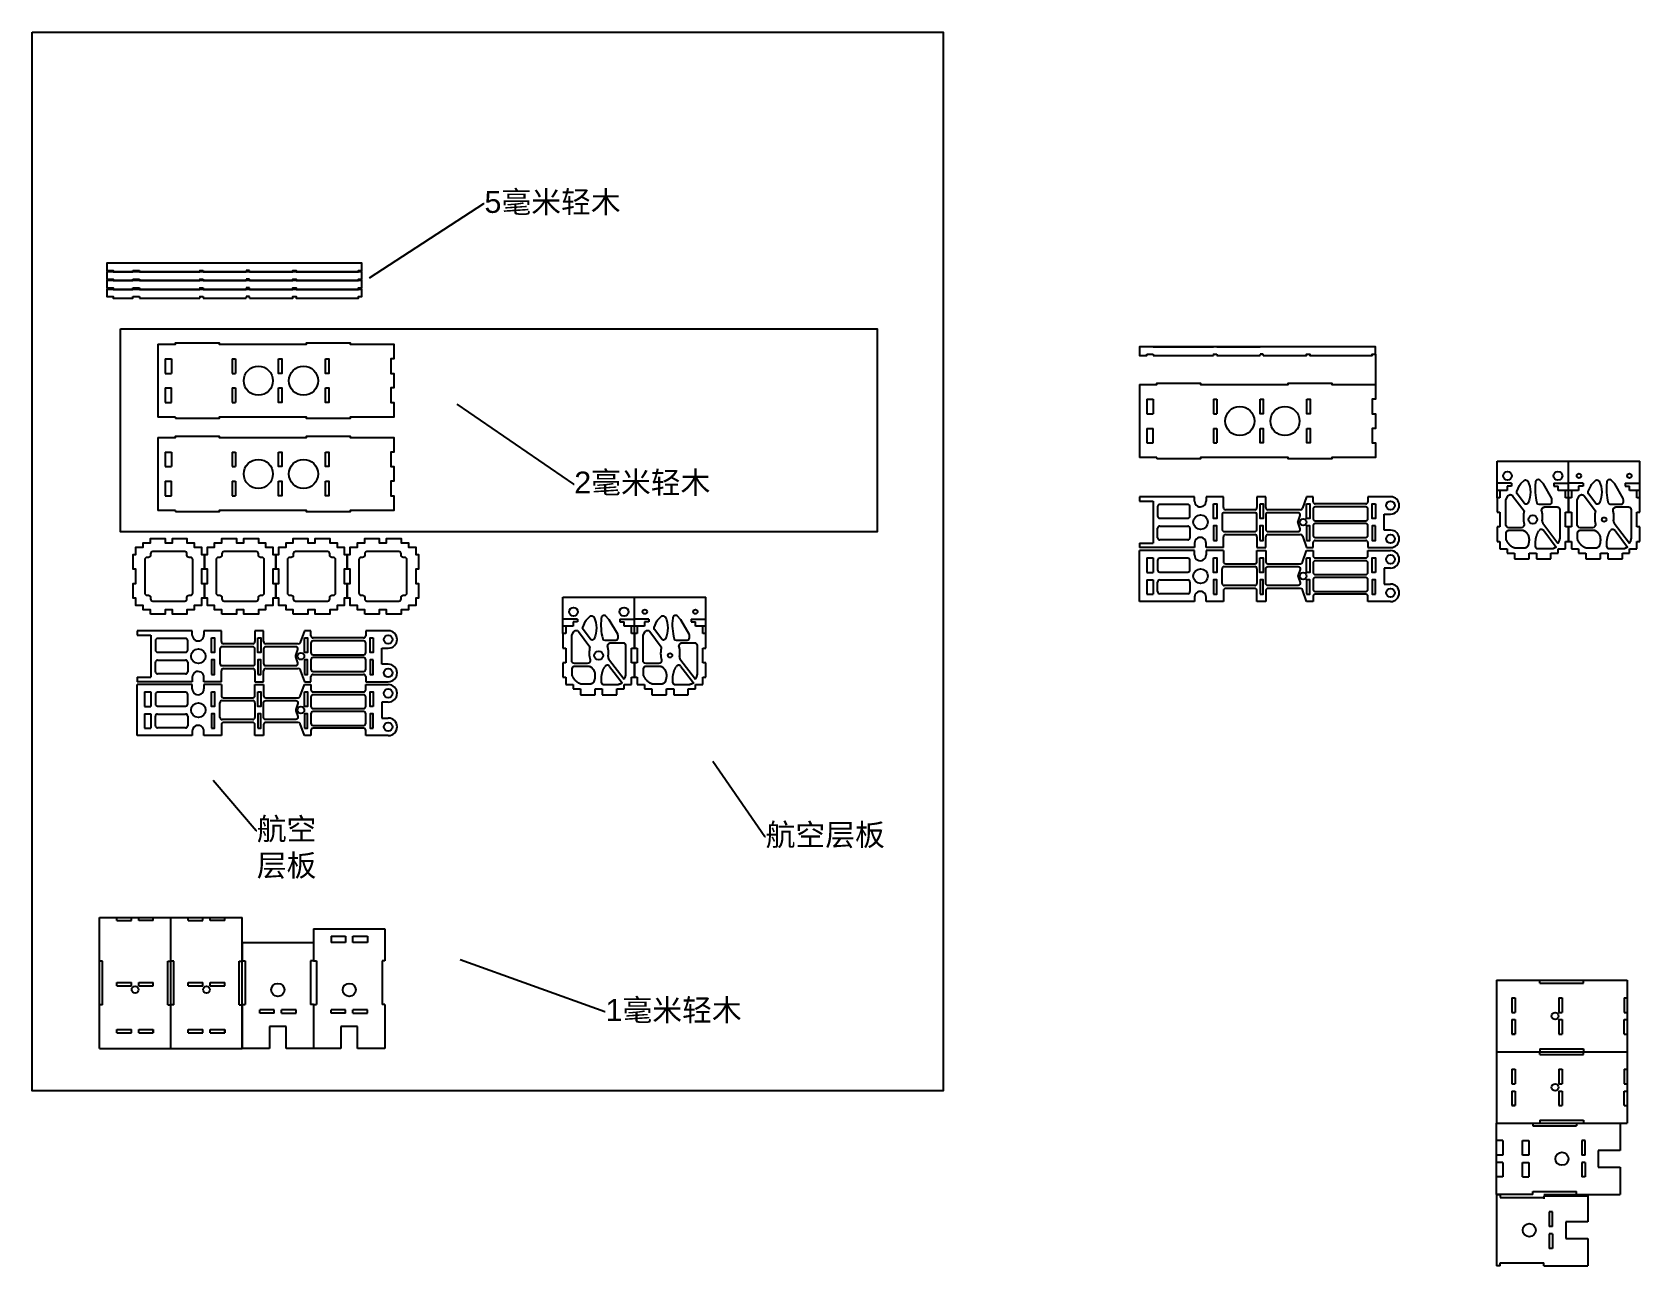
# Model space of a CAD drawing. Header units: inches. Extents: x -22 to 1081, y -135 to 712.
import ezdxf
from ezdxf import colors
from ezdxf.entities.mleader import LeaderData, LeaderLine
from ezdxf.math import Vec2, Vec3

# ---------------------------------------------------------------- set-up
doc = ezdxf.new("R2010")
doc.units = ezdxf.units.IN
doc.header["$MEASUREMENT"] = 0
doc.styles.get("Standard").update_dxf_attribs({"font": 'arial.ttf'})

msp = doc.modelspace()

# ---------------------------------------------------------------- linework, layer by layer
for p, q in [((46.9, 547.2), (46.9, 548.2)), ((46.9, 548.2), (51.3, 548.2)), ((46.9, 541.2), (46.9, 542.2)), ((46.9, 542.2), (51.3, 542.2)), ((51.3, 548.2), (51.3, 547.2)), ((51.3, 547.2), (92.9, 547.2)), ((51.3, 542.2), (51.3, 541.2)), ((51.3, 541.2), (92.9, 541.2)), ((92.9, 548.2), (92.9, 547.2)), ((92.9, 542.2), (92.9, 541.2)), ((95.1, 548.2), (95.1, 547.2)), ((95.1, 542.2), (95.1, 541.2)), ((126.9, 548.2), (124.7, 548.2)), ((124.7, 548.2), (124.7, 547.2)), ((126.9, 542.2), (124.7, 542.2)), ((124.7, 542.2), (124.7, 541.2)), ((126.9, 547.2), (126.9, 548.2)), ((126.9, 541.2), (126.9, 542.2)), ((46.9, 535.2), (46.9, 536.2)), ((46.9, 536.2), (51.3, 536.2)), ((46.9, 529.2), (46.9, 530.2)), ((46.9, 530.2), (51.3, 530.2)), ((51.3, 536.2), (51.3, 535.2)), ((51.3, 535.2), (92.9, 535.2)), ((51.3, 530.2), (51.3, 529.2)), ((92.9, 536.2), (92.9, 535.2)), ((92.9, 530.2), (92.9, 529.2)), ((95.1, 536.2), (95.1, 535.2)), ((95.1, 530.2), (95.1, 529.2)), ((126.9, 536.2), (124.7, 536.2)), ((124.7, 536.2), (124.7, 535.2)), ((126.9, 530.2), (124.7, 530.2)), ((124.7, 530.2), (124.7, 529.2)), ((126.9, 535.2), (126.9, 536.2)), ((126.9, 529.2), (126.9, 530.2)), ((51.3, 529.2), (92.9, 529.2)), ((64, 497.5), (71.1, 497.5)), ((64, 497.5), (64, 447.5)), ((69, 487.5), (73.4, 487.5)), ((69, 487.5), (69, 477.5)), ((73.4, 487.5), (73.4, 477.5)), ((115, 487.5), (117.2, 487.5)), ((115, 487.5), (115, 477.5)), ((117.2, 487.5), (117.2, 477.5)), ((742.8, 489.8), (742.8, 490.8)), ((742.8, 490.8), (747.2, 490.8)), ((747.2, 495.8), (788.7, 495.8)), ((747.2, 490.8), (747.2, 489.8)), ((747.2, 489.8), (788.7, 489.8)), ((788.7, 490.8), (788.7, 489.8)), ((790.9, 490.8), (790.9, 489.8)), ((822.8, 490.8), (820.6, 490.8)), ((820.6, 490.8), (820.6, 489.8)), ((822.8, 489.8), (822.8, 490.8)), ((899.8, 490.8), (899.8, 469.8)), ((69, 477.5), (73.4, 477.5)), ((115, 477.5), (117.2, 477.5)), ((69, 467.5), (73.4, 467.5)), ((69, 467.5), (69, 457.5)), ((73.4, 457.5), (73.4, 467.5)), ((115, 467.5), (117.2, 467.5)), ((115, 467.5), (115, 457.5)), ((117.2, 467.5), (117.2, 457.5)), ((737.8, 469.8), (744.8, 469.8)), ((737.8, 469.8), (737.8, 419.8)), ((69, 457.5), (73.4, 457.5)), ((115, 457.5), (117.2, 457.5)), ((742.8, 459.8), (747.2, 459.8)), ((742.8, 459.8), (742.8, 449.8)), ((747.2, 459.8), (747.2, 449.8)), ((788.7, 459.8), (790.9, 459.8)), ((788.7, 459.8), (788.7, 449.8)), ((790.9, 459.8), (790.9, 449.8)), ((76.1, 447.5), (64, 447.5)), ((76.1, 447.5), (76.1, 446.5)), ((742.8, 449.8), (747.2, 449.8)), ((788.7, 449.8), (790.9, 449.8)), ((64, 433.5), (71.1, 433.5)), ((64, 433.5), (64, 383.5)), ((742.8, 439.8), (747.2, 439.8)), ((742.8, 439.8), (742.8, 429.8)), ((747.2, 429.8), (747.2, 439.8)), ((788.7, 439.8), (790.9, 439.8)), ((788.7, 439.8), (788.7, 429.8)), ((790.9, 439.8), (790.9, 429.8)), ((69, 423.5), (73.4, 423.5)), ((69, 423.5), (69, 413.5)), ((73.4, 423.5), (73.4, 413.5)), ((115, 423.5), (117.2, 423.5)), ((115, 423.5), (115, 413.5)), ((117.2, 423.5), (117.2, 413.5)), ((749.8, 419.8), (737.8, 419.8)), ((742.8, 429.8), (747.2, 429.8)), ((749.8, 419.8), (749.8, 418.8)), ((788.7, 429.8), (790.9, 429.8)), ((69, 413.5), (73.4, 413.5)), ((115, 413.5), (117.2, 413.5)), ((983.3, 392.2), (983.3, 417.2)), ((983.3, 417.2), (1032.3, 417.2)), ((1032.3, 392.2), (1032.3, 417.2)), ((1032.3, 392.2), (1032.3, 417.2)), ((1032.3, 417.2), (1081.3, 417.2)), ((1081.3, 392.2), (1081.3, 417.2)), ((69, 403.5), (73.4, 403.5)), ((69, 403.5), (69, 393.5)), ((73.4, 393.5), (73.4, 403.5)), ((115, 403.5), (117.2, 403.5)), ((115, 403.5), (115, 393.5)), ((117.2, 403.5), (117.2, 393.5)), ((993.3, 402.2), (983.3, 402.2)), ((993.3, 400.2), (990.3, 400.2)), ((990.3, 400.2), (990.3, 397.2)), ((993.3, 402.2), (993.3, 400.2)), ((1022.3, 402.2), (1032.3, 402.2)), ((1022.3, 402.2), (1022.3, 400.2)), ((1022.3, 400.2), (1025.3, 400.2)), ((1025.3, 397.2), (1025.3, 400.2)), ((1042.3, 402.2), (1032.3, 402.2)), ((1042.3, 400.2), (1039.3, 400.2)), ((1039.3, 400.2), (1039.3, 397.2)), ((1042.3, 402.2), (1042.3, 400.2)), ((1071.3, 402.2), (1081.3, 402.2)), ((1071.3, 402.2), (1071.3, 400.2)), ((1071.3, 400.2), (1074.3, 400.2)), ((1074.3, 397.2), (1074.3, 400.2)), ((69, 393.5), (73.4, 393.5)), ((115, 393.5), (117.2, 393.5)), ((775.6, 392.9), (737.8, 392.9)), ((737.8, 392.9), (737.8, 389.9)), ((737.8, 389.9), (747.2, 389.9)), ((747.2, 389.9), (747.2, 360.9)), ((990.3, 397.2), (983.3, 397.2)), ((985.3, 392.2), (983.3, 392.2)), ((983.3, 392.2), (983.3, 382.2)), ((985.3, 397.2), (985.3, 392.2)), ((1032.3, 397.2), (1025.3, 397.2)), ((1030.3, 392.2), (1030.3, 397.2)), ((1032.3, 392.2), (1030.3, 392.2)), ((1039.3, 397.2), (1032.3, 397.2)), ((1032.3, 382.2), (1032.3, 392.2)), ((1034.3, 392.2), (1032.3, 392.2)), ((1032.3, 392.2), (1032.3, 382.2)), ((1034.3, 397.2), (1034.3, 392.2)), ((1081.3, 397.2), (1074.3, 397.2)), ((1079.3, 392.2), (1079.3, 397.2)), ((1081.3, 392.2), (1079.3, 392.2)), ((1081.3, 382.2), (1081.3, 392.2)), ((76.1, 383.5), (64, 383.5)), ((76.1, 383.5), (76.1, 382.5)), ((983.3, 382.2), (985.3, 382.2)), ((985.3, 382.2), (985.3, 372.2)), ((1030.3, 372.2), (1030.3, 382.2)), ((1030.3, 382.2), (1032.3, 382.2)), ((1032.3, 382.2), (1034.3, 382.2)), ((1034.3, 382.2), (1034.3, 372.2)), ((1079.3, 372.2), (1079.3, 382.2)), ((1079.3, 382.2), (1081.3, 382.2)), ((985.3, 372.2), (983.3, 372.2)), ((983.3, 372.2), (983.3, 362.2)), ((1014.6, 374.8), (1025.1, 361)), ((1015.3, 369.6), (1023.9, 358.3)), ((1032.3, 372.2), (1030.3, 372.2)), ((1032.3, 362.2), (1032.3, 372.2)), ((1034.3, 372.2), (1032.3, 372.2)), ((1032.3, 372.2), (1032.3, 362.2)), ((1063.6, 374.8), (1074.1, 361)), ((1064.3, 369.6), (1072.9, 358.3)), ((1081.3, 372.2), (1079.3, 372.2)), ((1081.3, 362.2), (1081.3, 372.2)), ((737.8, 360.9), (737.8, 357.9)), ((737.8, 360.9), (747.2, 360.9)), ((775.6, 357.9), (737.8, 357.9)), ((775.6, 355.9), (737.8, 355.9)), ((737.8, 320.9), (737.8, 355.9)), ((983.3, 362.2), (985.3, 362.2)), ((985.3, 362.2), (985.3, 357.2)), ((985.3, 357.2), (990.3, 357.2)), ((990.3, 357.2), (990.3, 354.2)), ((990.3, 354.2), (995.3, 354.2)), ((995.3, 354.2), (995.3, 350.2)), ((1005.3, 350.2), (1005.3, 354.2)), ((1005.3, 354.2), (1010.3, 354.2)), ((1010.3, 354.2), (1010.3, 350.2)), ((1020.3, 350.2), (1020.3, 354.2)), ((1020.3, 354.2), (1025.3, 354.2)), ((1025.3, 354.2), (1025.3, 357.2)), ((1025.3, 357.2), (1030.3, 357.2)), ((1030.3, 357.2), (1030.3, 362.2)), ((1030.3, 362.2), (1032.3, 362.2)), ((1032.3, 362.2), (1034.3, 362.2)), ((1034.3, 362.2), (1034.3, 357.2)), ((1034.3, 357.2), (1039.3, 357.2)), ((1039.3, 357.2), (1039.3, 354.2)), ((1039.3, 354.2), (1044.3, 354.2)), ((1044.3, 354.2), (1044.3, 350.2)), ((1054.3, 350.2), (1054.3, 354.2)), ((1054.3, 354.2), (1059.3, 354.2)), ((1059.3, 354.2), (1059.3, 350.2)), ((1069.3, 350.2), (1069.3, 354.2)), ((1069.3, 354.2), (1074.3, 354.2)), ((1074.3, 354.2), (1074.3, 357.2)), ((1074.3, 357.2), (1079.3, 357.2)), ((1079.3, 357.2), (1079.3, 362.2)), ((1079.3, 362.2), (1081.3, 362.2)), ((742.8, 350.9), (747.2, 350.9)), ((742.8, 350.9), (742.8, 340.9)), ((747.2, 350.9), (747.2, 340.9)), ((995.3, 350.2), (1005.3, 350.2)), ((1010.3, 350.2), (1020.3, 350.2)), ((1044.3, 350.2), (1054.3, 350.2)), ((1059.3, 350.2), (1069.3, 350.2)), ((742.8, 340.9), (747.2, 340.9)), ((742.8, 335.9), (747.2, 335.9)), ((742.8, 335.9), (742.8, 325.9)), ((747.2, 335.9), (747.2, 325.9)), ((342.1, 298.9), (342.1, 323.9)), ((342.1, 323.9), (391.1, 323.9)), ((391.1, 298.9), (391.1, 323.9)), ((391.1, 298.9), (391.1, 323.9)), ((391.1, 323.9), (440.1, 323.9)), ((440.1, 298.9), (440.1, 323.9)), ((775.6, 320.9), (737.8, 320.9)), ((742.8, 325.9), (747.2, 325.9)), ((87.6, 300.9), (49.8, 300.9)), ((49.8, 300.9), (49.8, 297.9)), ((352.1, 308.9), (342.1, 308.9)), ((349.1, 303.9), (342.1, 303.9)), ((344.1, 298.9), (342.1, 298.9)), ((342.1, 298.9), (342.1, 288.9)), ((344.1, 303.9), (344.1, 298.9)), ((352.1, 306.9), (349.1, 306.9)), ((349.1, 306.9), (349.1, 303.9)), ((352.1, 308.9), (352.1, 306.9)), ((381.1, 308.9), (391.1, 308.9)), ((381.1, 308.9), (381.1, 306.9)), ((381.1, 306.9), (384.1, 306.9)), ((384.1, 303.9), (384.1, 306.9)), ((391.1, 303.9), (384.1, 303.9)), ((389.1, 298.9), (389.1, 303.9)), ((391.1, 298.9), (389.1, 298.9)), ((401.1, 308.9), (391.1, 308.9)), ((398.1, 303.9), (391.1, 303.9)), ((391.1, 288.9), (391.1, 298.9)), ((393.1, 298.9), (391.1, 298.9)), ((391.1, 298.9), (391.1, 288.9)), ((393.1, 303.9), (393.1, 298.9)), ((401.1, 306.9), (398.1, 306.9)), ((398.1, 306.9), (398.1, 303.9)), ((401.1, 308.9), (401.1, 306.9)), ((430.1, 308.9), (440.1, 308.9)), ((430.1, 308.9), (430.1, 306.9)), ((430.1, 306.9), (433.1, 306.9)), ((433.1, 303.9), (433.1, 306.9)), ((440.1, 303.9), (433.1, 303.9)), ((438.1, 298.9), (438.1, 303.9)), ((440.1, 298.9), (438.1, 298.9)), ((440.1, 288.9), (440.1, 298.9)), ((49.8, 297.9), (59.2, 297.9)), ((59.2, 297.9), (59.2, 268.9)), ((342.1, 288.9), (344.1, 288.9)), ((344.1, 288.9), (344.1, 278.9)), ((389.1, 278.9), (389.1, 288.9)), ((389.1, 288.9), (391.1, 288.9)), ((391.1, 288.9), (393.1, 288.9)), ((393.1, 288.9), (393.1, 278.9)), ((438.1, 278.9), (438.1, 288.9)), ((438.1, 288.9), (440.1, 288.9)), ((344.1, 278.9), (342.1, 278.9)), ((342.1, 278.9), (342.1, 268.9)), ((373.4, 281.6), (384, 267.7)), ((374.1, 276.4), (382.7, 265)), ((391.1, 278.9), (389.1, 278.9)), ((391.1, 268.9), (391.1, 278.9)), ((393.1, 278.9), (391.1, 278.9)), ((391.1, 278.9), (391.1, 268.9)), ((422.4, 281.6), (433, 267.7)), ((423.1, 276.4), (431.7, 265)), ((440.1, 278.9), (438.1, 278.9)), ((440.1, 268.9), (440.1, 278.9)), ((49.8, 268.9), (49.8, 265.9)), ((49.8, 268.9), (59.2, 268.9)), ((87.6, 265.9), (49.8, 265.9)), ((342.1, 268.9), (344.1, 268.9)), ((344.1, 268.9), (344.1, 263.9)), ((389.1, 263.9), (389.1, 268.9)), ((389.1, 268.9), (391.1, 268.9)), ((391.1, 268.9), (393.1, 268.9)), ((393.1, 268.9), (393.1, 263.9)), ((438.1, 263.9), (438.1, 268.9)), ((438.1, 268.9), (440.1, 268.9)), ((87.6, 263.9), (49.8, 263.9)), ((49.8, 228.9), (49.8, 263.9)), ((54.8, 258.9), (59.2, 258.9)), ((54.8, 258.9), (54.8, 248.9)), ((59.2, 258.9), (59.2, 248.9)), ((344.1, 263.9), (349.1, 263.9)), ((349.1, 263.9), (349.1, 260.9)), ((349.1, 260.9), (354.1, 260.9)), ((354.1, 260.9), (354.1, 256.9)), ((354.1, 256.9), (364.1, 256.9)), ((364.1, 256.9), (364.1, 260.9)), ((364.1, 260.9), (369.1, 260.9)), ((369.1, 260.9), (369.1, 256.9)), ((369.1, 256.9), (379.1, 256.9)), ((379.1, 256.9), (379.1, 260.9)), ((379.1, 260.9), (384.1, 260.9)), ((384.1, 260.9), (384.1, 263.9)), ((384.1, 263.9), (389.1, 263.9)), ((393.1, 263.9), (398.1, 263.9)), ((398.1, 263.9), (398.1, 260.9)), ((398.1, 260.9), (403.1, 260.9)), ((403.1, 260.9), (403.1, 256.9)), ((403.1, 256.9), (413.1, 256.9)), ((413.1, 256.9), (413.1, 260.9)), ((413.1, 260.9), (418.1, 260.9)), ((418.1, 260.9), (418.1, 256.9)), ((418.1, 256.9), (428.1, 256.9)), ((428.1, 256.9), (428.1, 260.9)), ((428.1, 260.9), (433.1, 260.9)), ((433.1, 260.9), (433.1, 263.9)), ((433.1, 263.9), (438.1, 263.9)), ((54.8, 248.9), (59.2, 248.9)), ((54.8, 243.9), (59.2, 243.9)), ((54.8, 243.9), (54.8, 233.9)), ((59.2, 243.9), (59.2, 233.9)), ((54.8, 233.9), (59.2, 233.9)), ((87.6, 228.9), (49.8, 228.9)), ((23.9, 14.2), (23.9, 104.1)), ((23.9, 104.1), (72.9, 104.1)), ((35.9, 101.9), (35.9, 104.1)), ((35.9, 101.9), (45.9, 101.9)), ((45.9, 101.9), (45.9, 104.1)), ((50.9, 101.9), (50.9, 104.1)), ((50.9, 101.9), (50.9, 104.1)), ((60.9, 101.9), (50.9, 101.9)), ((60.9, 101.9), (60.9, 104.1)), ((60.9, 101.9), (60.9, 104.1)), ((72.9, 14.2), (72.9, 104.1)), ((72.9, 14.2), (72.9, 104.1)), ((72.9, 104.1), (121.9, 104.1)), ((84.9, 101.9), (84.9, 104.1)), ((84.9, 101.9), (94.9, 101.9)), ((94.9, 101.9), (94.9, 104.1)), ((99.9, 101.9), (99.9, 104.1)), ((99.9, 101.9), (99.9, 104.1)), ((109.9, 101.9), (99.9, 101.9)), ((109.9, 101.9), (109.9, 104.1)), ((109.9, 101.9), (109.9, 104.1)), ((121.9, 39.3), (121.9, 104.1)), ((121.9, 69.3), (121.9, 99.3)), ((170.9, 96.3), (219.9, 96.3)), ((170.9, 96.3), (170.9, 74.2)), ((182.9, 91.3), (182.9, 86.9)), ((182.9, 91.3), (192.9, 91.3)), ((192.9, 91.3), (192.9, 86.9)), ((197.9, 86.9), (197.9, 91.3)), ((197.9, 91.3), (207.9, 91.3)), ((207.9, 91.3), (207.9, 86.9)), ((219.9, 96.3), (219.9, 74.2)), ((121.9, 86.9), (170.9, 86.9)), ((121.9, 86.9), (121.9, 74.2)), ((170.9, 86.9), (170.9, 74.2)), ((192.9, 86.9), (182.9, 86.9)), ((207.9, 86.9), (197.9, 86.9)), ((25.9, 74.1), (23.9, 74.1)), ((25.9, 44.1), (25.9, 74.1)), ((70.9, 44.1), (70.9, 74.1)), ((70.9, 74.1), (72.9, 74.1)), ((74.9, 74.1), (72.9, 74.1)), ((74.9, 44.1), (74.9, 74.1)), ((119.9, 44.1), (119.9, 74.1)), ((119.9, 74.1), (121.9, 74.1)), ((121.9, 74.2), (123.9, 74.2)), ((123.9, 74.2), (123.9, 44.2)), ((168.9, 74.2), (168.9, 44.2)), ((170.9, 74.2), (168.9, 74.2)), ((170.9, 74.2), (172.9, 74.2)), ((172.9, 74.2), (172.9, 44.2)), ((217.9, 74.2), (217.9, 44.2)), ((219.9, 74.2), (217.9, 74.2)), ((35.9, 59.3), (45.9, 59.3)), ((35.9, 57), (35.9, 59.3)), ((35.9, 57), (45.9, 57)), ((45.9, 57), (45.9, 59.3)), ((50.9, 57), (50.9, 59.3)), ((50.9, 57), (50.9, 59.3)), ((50.9, 59.3), (60.9, 59.3)), ((50.9, 57), (60.9, 57)), ((60.9, 57), (60.9, 59.3)), ((84.9, 59.3), (94.9, 59.3)), ((84.9, 57), (84.9, 59.3)), ((84.9, 57), (94.9, 57)), ((94.9, 57), (94.9, 59.3)), ((99.9, 57), (99.9, 59.3)), ((99.9, 57), (99.9, 59.3)), ((99.9, 59.3), (109.9, 59.3)), ((99.9, 57), (109.9, 57)), ((109.9, 57), (109.9, 59.3)), ((982.8, 60.9), (982.8, 30.6)), ((982.8, 60.9), (1072.7, 60.9)), ((1012.7, 58.9), (1012.7, 60.9)), ((1012.7, 58.9), (1042.7, 58.9)), ((1042.7, 58.9), (1042.7, 60.9)), ((1072.7, 60.9), (1072.7, 11.9)), ((121.9, 44.2), (121.9, 14.2)), ((121.9, 44.2), (123.9, 44.2)), ((170.9, 44.2), (168.9, 44.2)), ((170.9, 44.2), (170.9, 14.2)), ((170.9, 44.2), (172.9, 44.2)), ((170.9, 44.2), (170.9, 14.2)), ((170.9, 44.2), (170.9, 14.2)), ((219.9, 44.2), (217.9, 44.2)), ((219.9, 44.2), (219.9, 14.2)), ((219.9, 44.2), (219.9, 14.2)), ((993.5, 48.9), (993.5, 38.9)), ((993.5, 48.9), (995.7, 48.9)), ((995.7, 48.9), (995.7, 38.9)), ((1025.6, 48.9), (1025.6, 38.9)), ((1025.6, 48.9), (1027.9, 48.9)), ((1027.9, 48.9), (1027.9, 38.9)), ((1070.5, 48.9), (1072.7, 48.9)), ((1070.5, 48.9), (1070.5, 38.9)), ((25.9, 44.1), (23.9, 44.1)), ((70.9, 44.1), (72.9, 44.1)), ((74.9, 44.1), (72.9, 44.1)), ((119.9, 44.1), (121.9, 44.1)), ((121.9, 14.2), (121.9, 39.3)), ((133.9, 38.4), (133.9, 40.6)), ((143.9, 40.6), (133.9, 40.6)), ((143.9, 38.4), (133.9, 38.4)), ((143.9, 38.4), (143.9, 40.6)), ((148.9, 38.4), (148.9, 40.6)), ((158.9, 40.6), (148.9, 40.6)), ((148.9, 38.4), (158.9, 38.4)), ((158.9, 38.4), (158.9, 40.6)), ((182.9, 38.4), (182.9, 40.6)), ((192.9, 40.6), (182.9, 40.6)), ((192.9, 38.4), (182.9, 38.4)), ((192.9, 38.4), (192.9, 40.6)), ((197.9, 38.4), (197.9, 40.6)), ((207.9, 40.6), (197.9, 40.6)), ((197.9, 38.4), (207.9, 38.4)), ((207.9, 38.4), (207.9, 40.6)), ((993.5, 38.9), (995.7, 38.9)), ((993.5, 33.9), (995.7, 33.9)), ((993.5, 33.9), (993.5, 23.9)), ((995.7, 33.9), (995.7, 23.9)), ((1025.6, 38.9), (1027.9, 38.9)), ((1025.6, 33.9), (1027.9, 33.9)), ((1025.6, 33.9), (1027.9, 33.9)), ((1025.6, 33.9), (1025.6, 23.9)), ((1027.9, 33.9), (1027.9, 23.9)), ((1070.5, 38.9), (1072.7, 38.9)), ((1070.5, 33.9), (1072.7, 33.9)), ((1070.5, 33.9), (1072.7, 33.9)), ((1070.5, 23.9), (1070.5, 33.9)), ((35.9, 27.1), (45.9, 27.1)), ((35.9, 24.9), (35.9, 27.1)), ((35.9, 24.9), (45.9, 24.9)), ((45.9, 24.9), (45.9, 27.1)), ((50.9, 24.9), (50.9, 27.1)), ((50.9, 27.1), (60.9, 27.1)), ((50.9, 24.9), (60.9, 24.9)), ((60.9, 24.9), (60.9, 27.1)), ((60.9, 27.1), (60.9, 24.9)), ((60.9, 24.9), (60.9, 27.1)), ((84.9, 27.1), (94.9, 27.1)), ((84.9, 24.9), (84.9, 27.1)), ((84.9, 24.9), (94.9, 24.9)), ((94.9, 24.9), (94.9, 27.1)), ((99.9, 24.9), (99.9, 27.1)), ((99.9, 27.1), (109.9, 27.1)), ((99.9, 24.9), (109.9, 24.9)), ((109.9, 24.9), (109.9, 27.1)), ((109.9, 27.1), (109.9, 24.9)), ((109.9, 24.9), (109.9, 27.1)), ((146.4, 29.3), (140.6, 29.3)), ((140.6, 29.3), (140.6, 14.2)), ((152.1, 29.3), (146.4, 29.3)), ((152.1, 14.2), (152.1, 29.3)), ((195.4, 29.3), (189.6, 29.3)), ((189.6, 29.3), (189.6, 14.2)), ((201.1, 29.3), (195.4, 29.3)), ((201.1, 14.2), (201.1, 29.3)), ((982.8, 30.6), (982.8, 11.9)), ((993.5, 23.9), (995.7, 23.9)), ((995.7, 23.9), (993.5, 23.9)), ((993.5, 23.9), (995.7, 23.9)), ((1025.6, 23.9), (1027.9, 23.9)), ((1070.5, 23.9), (1072.7, 23.9)), ((1070.5, 23.9), (1072.7, 23.9)), ((23.9, 14.2), (54.1, 14.2)), ((54.1, 14.2), (72.9, 14.2)), ((72.9, 14.2), (103.1, 14.2)), ((103.1, 14.2), (121.9, 14.2)), ((140.6, 14.2), (121.9, 14.2)), ((170.9, 14.2), (152.1, 14.2)), ((189.6, 14.2), (170.9, 14.2)), ((219.9, 14.2), (201.1, 14.2)), ((982.8, 11.9), (1072.7, 11.9)), ((982.8, 11.9), (982.8, -18.4)), ((982.8, 11.9), (1072.7, 11.9)), ((1012.7, 13.9), (1042.7, 13.9)), ((1012.7, 13.9), (1012.7, 11.9)), ((1012.7, 9.9), (1012.7, 11.9)), ((1042.7, 13.9), (1042.7, 11.9)), ((1042.7, 9.9), (1042.7, 11.9)), ((1072.7, 11.9), (1072.7, -37.1)), ((1012.7, 9.9), (1042.7, 9.9)), ((993.5, -0.1), (993.5, -10.1)), ((993.5, -0.1), (995.7, -0.1)), ((993.5, -10.1), (995.7, -10.1)), ((995.7, -0.1), (995.7, -10.1)), ((1025.6, -0.1), (1025.6, -10.1)), ((1025.6, -0.1), (1027.9, -0.1)), ((1025.6, -10.1), (1027.9, -10.1)), ((1027.9, -0.1), (1027.9, -10.1)), ((1070.5, -0.1), (1072.7, -0.1)), ((1070.5, -0.1), (1070.5, -10.1)), ((1070.5, -10.1), (1072.7, -10.1)), ((982.8, -18.4), (982.8, -37.1)), ((993.5, -15.1), (995.7, -15.1)), ((993.5, -15.1), (993.5, -25.1)), ((995.7, -15.1), (995.7, -25.1)), ((1025.6, -15.1), (1027.9, -15.1)), ((1025.6, -15.1), (1027.9, -15.1)), ((1025.6, -15.1), (1025.6, -25.1)), ((1027.9, -15.1), (1027.9, -25.1)), ((1070.5, -15.1), (1072.7, -15.1)), ((1070.5, -15.1), (1072.7, -15.1)), ((1070.5, -25.1), (1070.5, -15.1)), ((993.5, -25.1), (995.7, -25.1)), ((995.7, -25.1), (993.5, -25.1)), ((993.5, -25.1), (995.7, -25.1)), ((1025.6, -25.1), (1027.9, -25.1)), ((1070.5, -25.1), (1072.7, -25.1)), ((1070.5, -25.1), (1072.7, -25.1)), ((982.8, -37.1), (1072.7, -37.1)), ((982.8, -37.1), (1007.9, -37.1)), ((982.8, -86.1), (982.8, -37.1)), ((1007.9, -37.1), (1007.9, -39.1)), ((1007.9, -39.1), (1037.9, -39.1)), ((1012.7, -35.1), (1042.7, -35.1)), ((1012.7, -35.1), (1012.7, -37.1)), ((1037.9, -37.1), (1067.9, -37.1)), ((1037.9, -37.1), (1037.9, -39.1)), ((1037.9, -37.1), (1067.9, -37.1)), ((1042.7, -35.1), (1042.7, -37.1)), ((1067.9, -37.1), (1067.9, -55.9)), ((987.2, -49.1), (982.8, -49.1)), ((987.2, -49.1), (987.2, -59.1)), ((1000.8, -49.1), (1005.2, -49.1)), ((1000.8, -59.1), (1000.8, -49.1)), ((1005.2, -49.1), (1005.2, -59.1)), ((1043.7, -49.1), (1041.5, -49.1)), ((1041.5, -49.1), (1041.5, -59.1)), ((1043.7, -59.1), (1043.7, -49.1)), ((987.2, -59.1), (982.8, -59.1)), ((987.2, -64.1), (982.8, -64.1)), ((987.2, -64.1), (987.2, -74.1)), ((1005.2, -59.1), (1000.8, -59.1)), ((1000.8, -64.1), (1005.2, -64.1)), ((1000.8, -74.1), (1000.8, -64.1)), ((1005.2, -64.1), (1005.2, -74.1)), ((1043.7, -59.1), (1041.5, -59.1)), ((1043.7, -64.1), (1041.5, -64.1)), ((1041.5, -64.1), (1041.5, -74.1)), ((1043.7, -64.1), (1043.7, -74.1)), ((1067.9, -55.9), (1052.8, -55.9)), ((1052.8, -55.9), (1052.8, -61.6)), ((1052.8, -61.6), (1052.8, -67.4)), ((987.2, -74.1), (982.8, -74.1)), ((1000.8, -74.1), (1005.2, -74.1)), ((1043.7, -74.1), (1041.5, -74.1)), ((1052.8, -67.4), (1067.9, -67.4)), ((1067.9, -67.4), (1067.9, -86.1)), ((1007.9, -86.1), (982.8, -86.1)), ((982.8, -86.1), (985.5, -86.1)), ((982.8, -86.1), (982.8, -135.1)), ((985.5, -86.1), (985.5, -88.1)), ((985.5, -88.1), (1015.5, -88.1)), ((1007.9, -84.1), (1037.9, -84.1)), ((1007.9, -86.1), (1007.9, -84.1)), ((1015.5, -86.1), (1045.5, -86.1)), ((1015.5, -87.1), (1045.5, -87.1)), ((1015.5, -87.1), (1015.5, -89.1)), ((1037.9, -86.1), (1037.9, -84.1)), ((1037.9, -86.1), (1067.9, -86.1)), ((1045.5, -86.1), (1045.5, -104.9)), ((1021.3, -98.1), (1019.1, -98.1)), ((1019.1, -98.1), (1019.1, -108.1)), ((1021.3, -108.1), (1021.3, -98.1)), ((1021.3, -108.1), (1019.1, -108.1)), ((1045.5, -104.9), (1030.4, -104.9)), ((1030.4, -104.9), (1030.4, -110.6)), ((1021.3, -113.1), (1019.1, -113.1)), ((1019.1, -113.1), (1019.1, -123.1)), ((1021.3, -113.1), (1021.3, -123.1)), ((1030.4, -110.6), (1030.4, -116.4)), ((1030.4, -116.4), (1045.5, -116.4)), ((1045.5, -116.4), (1045.5, -135.1)), ((1021.3, -123.1), (1019.1, -123.1)), ((985.5, -135.1), (982.8, -135.1)), ((985.5, -133.1), (1015.5, -133.1)), ((985.5, -135.1), (985.5, -133.1)), ((1015.5, -135.1), (1015.5, -133.1)), ((1015.5, -135.1), (1045.5, -135.1))]:
    msp.add_line(p, q)
at = {"color": 0}
for p, q in [((771, 387.6), (751.8, 387.6)), ((765.6, 392.9), (765.6, 392.9)), ((775.6, 389.9), (775.6, 392.9)), ((795.5, 392.9), (783.5, 392.9)), ((783.5, 392.9), (783.5, 389.9)), ((795.5, 385.4), (795.5, 392.9)), ((824.5, 392.9), (818.5, 392.9)), ((818.5, 392.9), (818.5, 385.4)), ((824.5, 385.4), (824.5, 392.9)), ((852.5, 392.9), (849.8, 384.9)), ((857, 392.9), (852.5, 392.9)), ((857, 389.4), (857, 392.9)), ((893.1, 387.9), (858.5, 387.9)), ((910.2, 392.9), (894.6, 392.9)), ((894.6, 392.9), (894.6, 389.4)), ((750.3, 386.1), (750.3, 379.6)), ((751.8, 378.1), (771, 378.1)), ((772.5, 379.6), (772.5, 386.1)), ((794.5, 380.4), (794.5, 370.4)), ((817, 381.9), (796, 381.9)), ((817, 383.9), (797, 383.9)), ((818.5, 370.4), (818.5, 380.4)), ((848.4, 383.9), (826, 383.9)), ((905.7, 369.9), (905.7, 380.9)), ((905.7, 380.9), (910.2, 380.9)), ((750.3, 364.7), (750.3, 371.2)), ((751.8, 372.7), (771, 372.7)), ((772.5, 371.2), (772.5, 364.7)), ((795.5, 357.9), (795.5, 365.4)), ((796, 368.9), (817, 368.9)), ((797, 366.9), (817, 366.9)), ((818.5, 365.4), (818.5, 357.9)), ((824.5, 357.9), (824.5, 365.4)), ((826, 366.9), (848.4, 366.9)), ((849.8, 365.9), (852.5, 357.9)), ((910.2, 369.9), (905.7, 369.9)), ((771, 363.2), (751.8, 363.2)), ((765.6, 357.9), (765.6, 357.9)), ((765.6, 355.9), (765.6, 355.9)), ((775.6, 360.9), (775.6, 357.9)), ((775.6, 352.9), (775.6, 355.9)), ((783.5, 357.9), (783.5, 360.9)), ((795.5, 357.9), (783.5, 357.9)), ((795.5, 355.9), (783.5, 355.9)), ((783.5, 355.9), (783.5, 352.9)), ((795.5, 355.9), (795.5, 348.4)), ((818.5, 357.9), (824.5, 357.9)), ((818.5, 348.4), (818.5, 355.9)), ((818.5, 355.9), (824.5, 355.9)), ((824.5, 355.9), (824.5, 348.4)), ((849.8, 347.9), (852.5, 355.9)), ((852.5, 357.9), (857, 357.9)), ((852.5, 355.9), (857, 355.9)), ((857, 357.9), (857, 361.4)), ((857, 355.9), (857, 352.4)), ((858.5, 362.9), (893.1, 362.9)), ((894.6, 361.4), (894.6, 357.9)), ((894.6, 357.9), (910.2, 357.9)), ((894.6, 352.4), (894.6, 355.9)), ((894.6, 355.9), (910.2, 355.9)), ((750.3, 349.1), (750.3, 342.6)), ((771, 350.6), (751.8, 350.6)), ((772.5, 342.6), (772.5, 349.1)), ((794.5, 333.4), (794.5, 343.4)), ((796, 344.9), (817, 344.9)), ((797, 346.9), (817, 346.9)), ((818.5, 343.4), (818.5, 333.4)), ((826, 346.9), (848.4, 346.9)), ((858.5, 350.9), (893.1, 350.9)), ((910.2, 343.9), (905.7, 343.9)), ((905.7, 343.9), (905.7, 332.9)), ((750.3, 327.7), (750.3, 334.2)), ((751.8, 341.1), (771, 341.1)), ((751.8, 335.7), (771, 335.7)), ((772.5, 334.2), (772.5, 327.7)), ((817, 331.9), (796, 331.9)), ((905.7, 332.9), (910.2, 332.9)), ((771, 326.2), (751.8, 326.2)), ((775.6, 323.9), (775.6, 320.9)), ((775.6, 320.9), (775.6, 320.9)), ((783.5, 320.9), (783.5, 323.9)), ((795.5, 320.9), (783.5, 320.9)), ((795.5, 328.4), (795.5, 320.9)), ((817, 329.9), (797, 329.9)), ((818.5, 320.9), (818.5, 328.4)), ((824.5, 320.9), (818.5, 320.9)), ((824.5, 328.4), (824.5, 320.9)), ((848.4, 329.9), (826, 329.9)), ((852.5, 320.9), (849.8, 328.9)), ((857, 320.9), (852.5, 320.9)), ((857, 324.4), (857, 320.9)), ((893.1, 325.9), (858.5, 325.9)), ((894.6, 320.9), (894.6, 324.4)), ((910.2, 320.9), (894.6, 320.9)), ((77.6, 300.9), (77.6, 300.9)), ((87.6, 297.9), (87.6, 300.9)), ((107.6, 300.9), (95.6, 300.9)), ((95.6, 300.9), (95.6, 297.9)), ((107.6, 293.4), (107.6, 300.9)), ((136.6, 300.9), (130.6, 300.9)), ((130.6, 300.9), (130.6, 293.4)), ((136.6, 293.4), (136.6, 300.9)), ((164.6, 300.9), (161.8, 292.9)), ((169.1, 300.9), (164.6, 300.9)), ((169.1, 297.4), (169.1, 300.9)), ((222.2, 300.9), (206.7, 300.9)), ((206.7, 300.9), (206.7, 297.4)), ((62.3, 294.1), (62.3, 287.6)), ((83, 295.6), (63.8, 295.6)), ((84.5, 287.6), (84.5, 294.1)), ((106.6, 288.4), (106.6, 278.4)), ((129.1, 289.9), (108.1, 289.9)), ((129.1, 291.9), (109.1, 291.9)), ((130.6, 278.4), (130.6, 288.4)), ((160.4, 291.9), (138.1, 291.9)), ((205.2, 295.9), (170.6, 295.9)), ((217.7, 277.9), (217.7, 288.9)), ((217.7, 288.9), (222.2, 288.9)), ((62.3, 272.7), (62.3, 279.2)), ((63.8, 286.1), (83, 286.1)), ((63.8, 280.7), (83, 280.7)), ((84.5, 279.2), (84.5, 272.7)), ((108.1, 276.9), (129.1, 276.9)), ((222.2, 277.9), (217.7, 277.9)), ((83, 271.2), (63.8, 271.2)), ((77.6, 265.9), (77.6, 265.9)), ((87.6, 268.9), (87.6, 265.9)), ((95.6, 265.9), (95.6, 268.9)), ((107.6, 265.9), (95.6, 265.9)), ((107.6, 265.9), (107.6, 273.4)), ((109.1, 274.9), (129.1, 274.9)), ((130.6, 273.4), (130.6, 265.9)), ((130.6, 265.9), (136.6, 265.9)), ((136.6, 265.9), (136.6, 273.4)), ((138.1, 274.9), (160.4, 274.9)), ((161.8, 273.9), (164.6, 265.9)), ((164.6, 265.9), (169.1, 265.9)), ((169.1, 265.9), (169.1, 269.4)), ((170.6, 270.9), (205.2, 270.9)), ((206.7, 269.4), (206.7, 265.9)), ((206.7, 265.9), (222.2, 265.9)), ((62.3, 257.1), (62.3, 250.6)), ((83, 258.6), (63.8, 258.6)), ((77.6, 263.9), (77.6, 263.9)), ((84.5, 250.6), (84.5, 257.1)), ((87.6, 260.9), (87.6, 263.9)), ((107.6, 263.9), (95.6, 263.9)), ((95.6, 263.9), (95.6, 260.9)), ((107.6, 263.9), (107.6, 256.4)), ((109.1, 254.9), (129.1, 254.9)), ((130.6, 256.4), (130.6, 263.9)), ((130.6, 263.9), (136.6, 263.9)), ((136.6, 263.9), (136.6, 256.4)), ((138.1, 254.9), (160.4, 254.9)), ((161.8, 255.9), (164.6, 263.9)), ((164.6, 263.9), (169.1, 263.9)), ((169.1, 263.9), (169.1, 260.4)), ((170.6, 258.9), (205.2, 258.9)), ((206.7, 260.4), (206.7, 263.9)), ((206.7, 263.9), (222.2, 263.9)), ((63.8, 249.1), (83, 249.1)), ((63.8, 243.7), (83, 243.7)), ((106.6, 241.4), (106.6, 251.4)), ((108.1, 252.9), (129.1, 252.9)), ((130.6, 251.4), (130.6, 241.4)), ((222.2, 251.9), (217.7, 251.9)), ((217.7, 251.9), (217.7, 240.9)), ((62.3, 235.7), (62.3, 242.2)), ((83, 234.2), (63.8, 234.2)), ((84.5, 242.2), (84.5, 235.7)), ((87.6, 231.9), (87.6, 228.9)), ((95.6, 228.9), (95.6, 231.9)), ((107.6, 236.4), (107.6, 228.9)), ((129.1, 239.9), (108.1, 239.9)), ((129.1, 237.9), (109.1, 237.9)), ((130.6, 228.9), (130.6, 236.4)), ((136.6, 236.4), (136.6, 228.9)), ((160.4, 237.9), (138.1, 237.9)), ((164.6, 228.9), (161.8, 236.9)), ((169.1, 232.4), (169.1, 228.9)), ((205.2, 233.9), (170.6, 233.9)), ((206.7, 228.9), (206.7, 232.4)), ((217.7, 240.9), (222.2, 240.9)), ((87.6, 228.9), (87.6, 228.9)), ((107.6, 228.9), (95.6, 228.9)), ((136.6, 228.9), (130.6, 228.9)), ((169.1, 228.9), (164.6, 228.9)), ((222.2, 228.9), (206.7, 228.9))]:
    msp.add_line(p, q, dxfattribs=at)
for points in [[(-22.3, 711.8), (603, 711.8), (603, -15), (-22.3, -15)], [(59, 312.2), (59, 315.2), (54, 315.2), (54, 318.2), (49, 318.2), (49, 323.2), (47, 323.2), (47, 333.2), (49, 333.2), (49, 343.2), (47, 343.2), (47, 353.2), (49, 353.2), (49, 358.2), (54, 358.2), (54, 361.2), (59, 361.2), (59, 364.2), (69, 364.2), (69, 361.2), (74, 361.2), (74, 364.2), (84, 364.2), (84, 361.2), (89, 361.2), (89, 358.2), (94, 358.2), (94, 353.2), (96, 353.2), (96, 343.2), (94, 343.2), (94, 333.2), (96, 333.2), (96, 323.2), (94, 323.2), (94, 318.2), (89, 318.2), (89, 315.2), (84, 315.2), (84, 312.2), (74, 312.2), (74, 315.2), (69, 315.2), (69, 312.2)], [(108, 312.2), (108, 315.2), (103, 315.2), (103, 318.2), (98, 318.2), (98, 323.2), (96, 323.2), (96, 333.2), (98, 333.2), (98, 343.2), (96, 343.2), (96, 353.2), (98, 353.2), (98, 358.2), (103, 358.2), (103, 361.2), (108, 361.2), (108, 364.2), (118, 364.2), (118, 361.2), (123, 361.2), (123, 364.2), (133, 364.2), (133, 361.2), (138, 361.2), (138, 358.2), (143, 358.2), (143, 353.2), (145, 353.2), (145, 343.2), (143, 343.2), (143, 333.2), (145, 333.2), (145, 323.2), (143, 323.2), (143, 318.2), (138, 318.2), (138, 315.2), (133, 315.2), (133, 312.2), (123, 312.2), (123, 315.2), (118, 315.2), (118, 312.2)], [(157, 312.2), (157, 315.2), (152, 315.2), (152, 318.2), (147, 318.2), (147, 323.2), (145, 323.2), (145, 333.2), (147, 333.2), (147, 343.2), (145, 343.2), (145, 353.2), (147, 353.2), (147, 358.2), (152, 358.2), (152, 361.2), (157, 361.2), (157, 364.2), (167, 364.2), (167, 361.2), (172, 361.2), (172, 364.2), (182, 364.2), (182, 361.2), (187, 361.2), (187, 358.2), (192, 358.2), (192, 353.2), (194, 353.2), (194, 343.2), (192, 343.2), (192, 333.2), (194, 333.2), (194, 323.2), (192, 323.2), (192, 318.2), (187, 318.2), (187, 315.2), (182, 315.2), (182, 312.2), (172, 312.2), (172, 315.2), (167, 315.2), (167, 312.2)], [(206, 312.2), (206, 315.2), (201, 315.2), (201, 318.2), (196, 318.2), (196, 323.2), (194, 323.2), (194, 333.2), (196, 333.2), (196, 343.2), (194, 343.2), (194, 353.2), (196, 353.2), (196, 358.2), (201, 358.2), (201, 361.2), (206, 361.2), (206, 364.2), (216, 364.2), (216, 361.2), (221, 361.2), (221, 364.2), (231, 364.2), (231, 361.2), (236, 361.2), (236, 358.2), (241, 358.2), (241, 353.2), (243, 353.2), (243, 343.2), (241, 343.2), (241, 333.2), (243, 333.2), (243, 323.2), (241, 323.2), (241, 318.2), (236, 318.2), (236, 315.2), (231, 315.2), (231, 312.2), (221, 312.2), (221, 315.2), (216, 315.2), (216, 312.2)]]:
    msp.add_lwpolyline(points, close=True)
for points in [[(126.9, 547.2), (156.7, 547.2), (156.7, 548.2), (158.9, 548.2), (158.9, 547.2), (201.8, 547.2), (201.8, 548.2), (204, 548.2), (204, 553.2), (76, 553.2), (76, 553.2), (29, 553.2), (29, 548.2), (29, 548.2), (29, 548.2), (33.4, 548.2), (33.4, 547.2), (46.9, 547.2), (46.9, 547.2), (46.9, 547.2), (46.9, 547.2)], [(126.9, 541.2), (156.7, 541.2), (156.7, 542.2), (158.9, 542.2), (158.9, 541.2), (201.8, 541.2), (201.8, 542.2), (204, 542.2), (204, 547.2), (76, 547.2), (76, 547.2), (29, 547.2), (29, 542.2), (29, 542.2), (29, 542.2), (33.4, 542.2), (33.4, 541.2), (46.9, 541.2), (46.9, 541.2), (46.9, 541.2), (46.9, 541.2)], [(126.9, 535.2), (156.7, 535.2), (156.7, 536.2), (158.9, 536.2), (158.9, 535.2), (201.8, 535.2), (201.8, 536.2), (204, 536.2), (204, 541.2), (76, 541.2), (76, 541.2), (29, 541.2), (29, 536.2), (29, 536.2), (29, 536.2), (33.4, 536.2), (33.4, 535.2), (46.9, 535.2), (46.9, 535.2), (46.9, 535.2), (46.9, 535.2)], [(92.9, 548.2), (92.9, 548.2), (95.1, 548.2), (95.1, 548.2)], [(92.9, 542.2), (92.9, 542.2), (95.1, 542.2), (95.1, 542.2)], [(95.1, 547.2), (124.7, 547.2)], [(95.1, 541.2), (124.7, 541.2)], [(126.9, 529.2), (156.7, 529.2), (156.7, 530.2), (158.9, 530.2), (158.9, 529.2), (201.8, 529.2), (201.8, 530.2), (204, 530.2), (204, 535.2), (76, 535.2), (76, 535.2), (29, 535.2), (29, 530.2), (29, 530.2), (29, 530.2), (33.4, 530.2), (33.4, 529.2), (46.9, 529.2), (46.9, 529.2), (46.9, 529.2), (46.9, 529.2)], [(92.9, 536.2), (92.9, 536.2), (95.1, 536.2), (95.1, 536.2)], [(92.9, 530.2), (92.9, 530.2), (95.1, 530.2), (95.1, 530.2)], [(95.1, 535.2), (124.7, 535.2)], [(95.1, 529.2), (124.7, 529.2)], [(822.8, 489.8), (852.5, 489.8), (852.5, 490.7), (854.7, 490.8), (854.7, 489.8), (897.6, 489.8), (897.6, 490.8), (899.8, 490.8), (899.8, 495.8), (771.8, 495.8), (771.8, 495.8), (737.8, 495.8), (737.8, 490.8), (737.8, 490.8), (737.8, 490.8), (737.8, 490.8), (737.8, 489.8), (742.8, 489.8), (742.8, 489.8), (742.8, 489.8), (742.8, 489.8)], [(788.7, 490.8), (788.7, 490.8), (790.9, 490.8), (790.9, 490.8)], [(790.9, 495.8), (820.6, 495.8)], [(790.9, 489.8), (820.6, 489.8)]]:
    msp.add_lwpolyline(points)
at = {"color": 2}
msp.add_lwpolyline([(38.4, 508.2), (557.7, 508.2), (557.7, 368.8), (38.4, 368.8)], close=True, dxfattribs=at)
at = {"color": 0}
for points in [[(71.1, 497.5), (71.1, 497.5), (76.1, 497.5), (76.1, 498.5), (106.1, 498.5), (106.1, 497.5), (166.1, 497.5), (166.1, 498.5), (196.1, 498.5), (196.1, 497.5), (226.1, 497.5), (226.1, 487.5), (223.9, 487.5), (223.9, 477.5), (226.1, 477.5), (226.1, 467.5), (223.9, 467.5), (223.9, 457.5), (226.1, 457.5), (226.1, 447.5), (196.1, 447.5), (196.1, 446.5), (166.1, 446.5), (166.1, 447.5), (119.1, 447.5), (119.1, 447.5), (113.1, 447.5), (113.1, 447.5), (106.1, 447.5), (106.1, 446.5), (76.1, 446.5)], [(744.8, 469.8), (744.8, 469.8), (749.8, 469.8), (749.8, 470.8), (779.8, 470.8), (779.8, 469.8), (839.8, 469.8), (839.8, 470.8), (869.8, 470.8), (869.8, 469.8), (899.8, 469.8), (899.8, 459.8), (897.6, 459.8), (897.6, 449.8), (899.8, 449.8), (899.8, 439.8), (897.6, 439.8), (897.6, 429.8), (899.8, 429.8), (899.8, 419.8), (869.8, 419.8), (869.8, 418.8), (839.8, 418.8), (839.8, 419.8), (792.8, 419.8), (792.8, 419.8), (786.8, 419.8), (786.8, 419.8), (779.8, 419.8), (779.8, 418.8), (749.8, 418.8)], [(71.1, 433.5), (71.1, 433.5), (76.1, 433.5), (76.1, 434.5), (106.1, 434.5), (106.1, 433.5), (166.1, 433.5), (166.1, 434.5), (196.1, 434.5), (196.1, 433.5), (226.1, 433.5), (226.1, 423.5), (223.9, 423.5), (223.9, 413.5), (226.1, 413.5), (226.1, 403.5), (223.9, 403.5), (223.9, 393.5), (226.1, 393.5), (226.1, 383.5), (196.1, 383.5), (196.1, 382.5), (166.1, 382.5), (166.1, 383.5), (119.1, 383.5), (119.1, 383.5), (113.1, 383.5), (113.1, 383.5), (106.1, 383.5), (106.1, 382.5), (76.1, 382.5)]]:
    msp.add_lwpolyline(points, dxfattribs=at)
for points in [[(146.8, 487.5), (149, 487.5), (149, 477.5), (146.8, 477.5)], [(179, 487.5), (181.3, 487.5), (181.3, 477.5), (179, 477.5)], [(146.8, 467.5), (149, 467.5), (149, 457.5), (146.8, 457.5)], [(179, 467.5), (181.3, 467.5), (181.3, 457.5), (179, 457.5)], [(820.6, 459.8), (822.8, 459.8), (822.8, 449.8), (820.6, 449.8)], [(852.7, 459.8), (855, 459.8), (855, 449.8), (852.7, 449.8)], [(820.6, 439.8), (822.8, 439.8), (822.8, 429.8), (820.6, 429.8)], [(852.7, 439.8), (855, 439.8), (855, 429.8), (852.7, 429.8)], [(146.8, 423.5), (149, 423.5), (149, 413.5), (146.8, 413.5)], [(179, 423.5), (181.3, 423.5), (181.3, 413.5), (179, 413.5)], [(146.8, 403.5), (149, 403.5), (149, 393.5), (146.8, 393.5)], [(179, 403.5), (181.3, 403.5), (181.3, 393.5), (179, 393.5)], [(788.7, 387.9), (790.9, 387.9), (790.9, 377.9), (788.7, 377.9)], [(820.6, 387.9), (822.8, 387.9), (822.7, 377.9), (820.6, 377.9)], [(852.5, 387.9), (854.7, 387.9), (854.7, 377.9), (852.5, 377.9)], [(899.8, 387.9), (899.8, 377.9), (897.6, 377.9), (897.6, 387.9)], [(788.7, 362.9), (790.9, 362.9), (790.9, 372.9), (788.7, 372.9)], [(820.5, 362.9), (822.7, 362.9), (822.7, 372.9), (820.5, 372.9)], [(852.5, 362.9), (854.7, 362.9), (854.7, 372.9), (852.5, 372.9)], [(899.8, 372.9), (897.6, 372.9), (897.6, 362.9), (899.8, 362.9)], [(788.7, 350.9), (790.9, 350.9), (790.9, 340.9), (788.7, 340.9)], [(820.5, 350.9), (822.7, 350.9), (822.7, 340.9), (820.5, 340.9)], [(852.5, 350.9), (854.7, 350.9), (854.7, 340.9), (852.5, 340.9)], [(899.8, 340.9), (897.6, 340.9), (897.6, 350.9), (899.8, 350.9)], [(788.7, 325.9), (790.9, 325.9), (790.9, 335.9), (788.7, 335.9)], [(820.6, 325.9), (822.8, 325.9), (822.7, 335.9), (820.6, 335.9)], [(852.5, 325.9), (854.7, 325.9), (854.7, 335.9), (852.5, 335.9)], [(899.8, 325.9), (899.8, 335.9), (897.6, 335.9), (897.6, 325.9)], [(100.8, 295.9), (103, 295.9), (103, 285.9), (100.8, 285.9)], [(132.6, 295.9), (134.8, 295.9), (134.8, 285.9), (132.6, 285.9)], [(164.6, 295.9), (166.8, 295.9), (166.8, 285.9), (164.6, 285.9)], [(211.9, 295.9), (211.9, 285.9), (209.7, 285.9), (209.7, 295.9)], [(100.8, 270.9), (103, 270.9), (103, 280.9), (100.8, 280.9)], [(132.6, 270.9), (134.8, 270.9), (134.8, 280.9), (132.6, 280.9)], [(164.6, 270.9), (166.8, 270.9), (166.8, 280.9), (164.6, 280.9)], [(211.9, 280.9), (209.7, 280.9), (209.7, 270.9), (211.9, 270.9)], [(100.8, 258.9), (103, 258.9), (103, 248.9), (100.8, 248.9)], [(132.6, 258.9), (134.8, 258.9), (134.8, 248.9), (132.6, 248.9)], [(164.6, 258.9), (166.8, 258.9), (166.8, 248.9), (164.6, 248.9)], [(211.9, 248.9), (209.7, 248.9), (209.7, 258.9), (211.9, 258.9)], [(100.8, 233.9), (103, 233.9), (103, 243.9), (100.8, 243.9)], [(132.6, 233.9), (134.8, 233.9), (134.8, 243.9), (132.6, 243.9)], [(164.6, 233.9), (166.8, 233.9), (166.8, 243.9), (164.6, 243.9)], [(211.9, 233.9), (211.9, 243.9), (209.7, 243.9), (209.7, 233.9)]]:
    msp.add_lwpolyline(points, close=True, dxfattribs=at)
for points in [[(996.9, 396.4), (998.8, 400.6, -0.14107), (999.7, 401.9), (1002.1, 404.3, -0.299956), (1004.4, 403.5, -0.224333), (1004.6, 388.6, -0.566928), (1002.1, 388.3), (997.1, 394.9, -0.274639)], [(1019.5, 387.7, 0.414214), (1021, 389.2), (1021, 390.9, 0.124665), (1020.8, 391.6), (1015.1, 401.6), (1012.6, 404.2, 0.620904), (1009.6, 402.7, 0.09486), (1010.6, 388.7, 0.317918), (1012, 387.7)], [(1045.9, 396.4), (1047.8, 400.6, -0.14107), (1048.7, 401.9), (1051.1, 404.3, -0.299956), (1053.4, 403.5, -0.224333), (1053.6, 388.6, -0.566928), (1051.1, 388.3), (1046.1, 394.9, -0.274639)], [(1068.5, 387.7, 0.414214), (1070, 389.2), (1070, 390.9, 0.124665), (1069.8, 391.6), (1064.1, 401.6), (1061.6, 404.2, 0.620904), (1058.6, 402.7, 0.09486), (1059.6, 388.7, 0.317918), (1061, 387.7)], [(88, 349.7, 0.414214), (86.5, 351.2), (85.5, 351.2, -0.414214), (84, 352.7), (84, 353.7, 0.414214), (82.5, 355.2), (60.5, 355.2, 0.414214), (59, 353.7), (59, 352.7, -0.414214), (57.5, 351.2), (56.5, 351.2, 0.414214), (55, 349.7), (55, 326.7, 0.414214), (56.5, 325.2), (57.5, 325.2, -0.414214), (59, 323.7), (59, 322.7, 0.414214), (60.5, 321.2), (82.5, 321.2, 0.414214), (84, 322.7), (84, 323.7, -0.414214), (85.5, 325.2), (86.5, 325.2, 0.414214), (88, 326.7)], [(137, 349.7, 0.414214), (135.5, 351.2), (134.5, 351.2, -0.414214), (133, 352.7), (133, 353.7, 0.414214), (131.5, 355.2), (109.5, 355.2, 0.414214), (108, 353.7), (108, 352.7, -0.414214), (106.5, 351.2), (105.5, 351.2, 0.414214), (104, 349.7), (104, 326.7, 0.414214), (105.5, 325.2), (106.5, 325.2, -0.414214), (108, 323.7), (108, 322.7, 0.414214), (109.5, 321.2), (131.5, 321.2, 0.414214), (133, 322.7), (133, 323.7, -0.414214), (134.5, 325.2), (135.5, 325.2, 0.414214), (137, 326.7)], [(186, 349.7, 0.414214), (184.5, 351.2), (183.5, 351.2, -0.414214), (182, 352.7), (182, 353.7, 0.414214), (180.5, 355.2), (158.5, 355.2, 0.414214), (157, 353.7), (157, 352.7, -0.414214), (155.5, 351.2), (154.5, 351.2, 0.414214), (153, 349.7), (153, 326.7, 0.414214), (154.5, 325.2), (155.5, 325.2, -0.414214), (157, 323.7), (157, 322.7, 0.414214), (158.5, 321.2), (180.5, 321.2, 0.414214), (182, 322.7), (182, 323.7, -0.414214), (183.5, 325.2), (184.5, 325.2, 0.414214), (186, 326.7)], [(235, 349.7, 0.414214), (233.5, 351.2), (232.5, 351.2, -0.414214), (231, 352.7), (231, 353.7, 0.414214), (229.5, 355.2), (207.5, 355.2, 0.414214), (206, 353.7), (206, 352.7, -0.414214), (204.5, 351.2), (203.5, 351.2, 0.414214), (202, 349.7), (202, 326.7, 0.414214), (203.5, 325.2), (204.5, 325.2, -0.414214), (206, 323.7), (206, 322.7, 0.414214), (207.5, 321.2), (229.5, 321.2, 0.414214), (231, 322.7), (231, 323.7, -0.414214), (232.5, 325.2), (233.5, 325.2, 0.414214), (235, 326.7)], [(355.7, 303.2), (357.6, 307.4, -0.14107), (358.6, 308.7), (361, 311.1, -0.299956), (363.3, 310.3, -0.224333), (363.4, 295.3, -0.566928), (360.9, 295.1), (355.9, 301.7, -0.274639)], [(378.4, 294.4, 0.414214), (379.9, 295.9), (379.9, 297.7, 0.124665), (379.7, 298.4), (373.9, 308.4), (371.4, 311, 0.620904), (368.4, 309.4, 0.09486), (369.4, 295.4, 0.317918), (370.8, 294.4)], [(404.7, 303.2), (406.6, 307.4, -0.14107), (407.6, 308.7), (410, 311.1, -0.299956), (412.3, 310.3, -0.224333), (412.4, 295.3, -0.566928), (409.9, 295.1), (404.9, 301.7, -0.274639)], [(427.4, 294.4, 0.414214), (428.9, 295.9), (428.9, 297.7, 0.124665), (428.7, 298.4), (422.9, 308.4), (420.4, 311, 0.620904), (417.4, 309.4, 0.09486), (418.4, 295.4, 0.317918), (419.8, 294.4)]]:
    msp.add_lwpolyline(points, format="xyb", close=True)
for points in [[(1001.8, 383.2, 0.111225), (1001.9, 374.1, -0.482738), (999.9, 371.6), (991.3, 371.6, -0.414214), (989.3, 373.6), (989.3, 390.8), (990.6, 393.2, -0.549131), (994, 393.5), (1001.8, 383.2)], [(1050.8, 383.2, 0.111225), (1050.9, 374.1, -0.482738), (1048.9, 371.6), (1040.3, 371.6, -0.414214), (1038.3, 373.6), (1038.3, 390.8), (1039.6, 393.2, -0.549131), (1043, 393.5), (1050.8, 383.2)], [(360.6, 289.9, 0.111225), (360.7, 280.8, -0.482738), (358.8, 278.4), (350.1, 278.4, -0.414214), (348.1, 280.4), (348.1, 297.5), (349.4, 300, -0.549131), (352.8, 300.3), (360.6, 289.9)], [(409.6, 289.9, 0.111225), (409.7, 280.8, -0.482738), (407.8, 278.4), (399.1, 278.4, -0.414214), (397.1, 280.4), (397.1, 297.5), (398.4, 300, -0.549131), (401.8, 300.3), (409.6, 289.9)]]:
    msp.add_lwpolyline(points, format="xyb")
for points in [[(848.1, 379.9, 0.514618), (846.7, 381.9), (826, 381.9, 0.414214), (824.5, 380.4), (824.5, 370.4, 0.414214), (826, 368.9), (846.7, 368.9, 0.514618), (848.1, 370.9), (846.7, 374.9, -0.166667), (846.7, 375.9)], [(894.6, 377.9), (894.6, 384.4, 0.414214), (893.1, 385.9), (858.5, 385.9, 0.414214), (857, 384.4), (857, 377.9, 0.414214), (858.5, 376.4), (893.1, 376.4, 0.414214)], [(857, 372.9), (857, 366.4, 0.414214), (858.5, 364.9), (893.1, 364.9, 0.414214), (894.6, 366.4), (894.6, 372.9, 0.414214), (893.1, 374.4), (858.5, 374.4, 0.414214)], [(848.1, 333.9, -0.514618), (846.7, 331.9), (826, 331.9, -0.414214), (824.5, 333.4), (824.5, 343.4, -0.414214), (826, 344.9), (846.7, 344.9, -0.514618), (848.1, 342.9), (846.7, 338.9, 0.166667), (846.7, 337.9)], [(894.6, 340.9), (894.6, 347.4, 0.414214), (893.1, 348.9), (858.5, 348.9, 0.414214), (857, 347.4), (857, 340.9, 0.414214), (858.5, 339.4), (893.1, 339.4, 0.414214)], [(857, 335.9), (857, 329.4, 0.414214), (858.5, 327.9), (893.1, 327.9, 0.414214), (894.6, 329.4), (894.6, 335.9, 0.414214), (893.1, 337.4), (858.5, 337.4, 0.414214)], [(160.1, 287.9, 0.514618), (158.7, 289.9), (138.1, 289.9, 0.414214), (136.6, 288.4), (136.6, 278.4, 0.414214), (138.1, 276.9), (158.7, 276.9, 0.514618), (160.1, 278.9), (158.7, 282.9, -0.166667), (158.7, 283.9)], [(206.7, 285.9), (206.7, 292.4, 0.414214), (205.2, 293.9), (170.6, 293.9, 0.414214), (169.1, 292.4), (169.1, 285.9, 0.414214), (170.6, 284.4), (205.2, 284.4, 0.414214)], [(169.1, 280.9), (169.1, 274.4, 0.414214), (170.6, 272.9), (205.2, 272.9, 0.414214), (206.7, 274.4), (206.7, 280.9, 0.414214), (205.2, 282.4), (170.6, 282.4, 0.414214)], [(206.7, 248.9), (206.7, 255.4, 0.414214), (205.2, 256.9), (170.6, 256.9, 0.414214), (169.1, 255.4), (169.1, 248.9, 0.414214), (170.6, 247.4), (205.2, 247.4, 0.414214)], [(160.1, 241.9, -0.514618), (158.7, 239.9), (138.1, 239.9, -0.414214), (136.6, 241.4), (136.6, 251.4, -0.414214), (138.1, 252.9), (158.7, 252.9, -0.514618), (160.1, 250.9), (158.7, 246.9, 0.166667), (158.7, 245.9)], [(169.1, 243.9), (169.1, 237.4, 0.414214), (170.6, 235.9), (205.2, 235.9, 0.414214), (206.7, 237.4), (206.7, 243.9, 0.414214), (205.2, 245.4), (170.6, 245.4, 0.414214)]]:
    msp.add_lwpolyline(points, format="xyb", close=True, dxfattribs=at)
for points in [[(1013.9, 383.3, 0), (1013.9, 383.3, 0), (1013.9, 383.3, 0), (1013.9, 383.4, 0), (1013.9, 383.4, 0), (1013.9, 383.4, 0), (1013.9, 383.5, 0), (1013.9, 383.5, 0), (1013.9, 383.5, 0), (1013.9, 383.6, 0), (1013.9, 383.6, 0), (1013.9, 383.6, 0), (1013.9, 383.7, 0), (1013.9, 383.7, 0), (1013.9, 383.7, 0), (1013.9, 383.8, 0), (1013.9, 383.8, 0), (1013.9, 383.8, 0), (1013.9, 383.9, 0), (1013.9, 383.9, 0), (1014, 384, 0), (1014, 384, 0), (1014, 384, 0), (1014, 384.1, 0), (1014, 384.1, 0), (1014, 384.1, 0), (1014, 384.2, 0), (1014, 384.2, 0), (1014, 384.2, 0), (1014, 384.3, 0), (1014.1, 384.3, 0), (1014.1, 384.3, 0), (1014.1, 384.4, 0), (1014.1, 384.4, 0), (1014.1, 384.4, 0), (1014.1, 384.5, 0), (1014.1, 384.5, 0), (1014.2, 384.5, 0), (1014.2, 384.6, 0), (1014.2, 384.6, 0), (1014.2, 384.6, 0), (1014.2, 384.7, 0), (1014.2, 384.7, 0), (1014.3, 384.7, 0), (1014.3, 384.8, 0), (1014.3, 384.8, 0), (1014.3, 384.8, 0), (1014.3, 384.9, 0), (1014.4, 384.9, 0), (1014.4, 384.9, 0), (1014.4, 384.9, 0), (1014.4, 385, 0), (1014.5, 385, 0), (1014.5, 385, 0), (1014.5, 385.1, 0), (1014.5, 385.1, 0), (1014.5, 385.1, 0), (1014.6, 385.1, 0), (1014.6, 385.2, 0), (1014.6, 385.2, 0), (1014.7, 385.2, 0), (1014.7, 385.2, 0), (1014.7, 385.3, 0), (1014.7, 385.3, 0), (1014.8, 385.3, 0), (1014.8, 385.3, 0), (1014.8, 385.4, 0), (1014.9, 385.4, 0), (1014.9, 385.4, 0), (1014.9, 385.4, 0), (1014.9, 385.5, 0), (1015, 385.5, 0), (1015, 385.5, 0), (1015, 385.5, 0), (1015.1, 385.5, 0), (1015.1, 385.6, 0), (1015.1, 385.6, 0), (1015.2, 385.6, 0), (1015.2, 385.6, 0), (1015.2, 385.6, 0), (1015.3, 385.6, 0), (1015.3, 385.7, 0), (1015.3, 385.7, 0), (1015.4, 385.7, 0), (1015.4, 385.7, 0), (1015.4, 385.7, 0), (1015.4, 385.7, 0), (1015.5, 385.7, 0), (1015.5, 385.8, 0), (1015.5, 385.8, 0), (1015.6, 385.8, 0), (1015.6, 385.8, 0), (1015.6, 385.8, 0), (1015.7, 385.8, 0), (1015.7, 385.8, 0), (1015.7, 385.8, 0), (1015.8, 385.8, 0), (1015.8, 385.8, 0), (1015.8, 385.8, 0), (1015.9, 385.8, 0), (1015.9, 385.9, 0), (1015.9, 385.9, 0), (1016, 385.9, 0), (1016, 385.9, 0), (1016, 385.9, 0), (1016.1, 385.9, 0), (1016.1, 385.9, 0), (1016.2, 385.9, 0), (1016.3, 385.9, 0), (1016.4, 385.9, 0), (1016.5, 385.9, 0), (1016.7, 385.9, 0), (1016.8, 385.9, 0), (1016.9, 385.9, 0), (1017, 385.9, 0), (1017.1, 385.9, 0), (1017.3, 385.9, 0), (1017.4, 385.9, 0), (1017.5, 385.9, 0), (1017.6, 385.9, 0), (1017.7, 385.9, 0), (1017.8, 385.9, 0), (1018, 385.9, 0), (1018.1, 385.9, 0), (1018.2, 385.9, 0), (1018.3, 385.9, 0), (1018.4, 385.9, 0), (1018.6, 385.9, 0), (1018.7, 385.9, 0), (1018.8, 385.9, 0), (1018.9, 385.9, 0), (1019, 385.9, 0), (1019.2, 385.9, 0), (1019.3, 385.9, 0), (1019.4, 385.9, 0), (1019.5, 385.9, 0), (1019.6, 385.9, 0), (1019.8, 385.9, 0), (1019.9, 385.9, 0), (1020, 385.9, 0), (1020.1, 385.9, 0), (1020.2, 385.9, 0), (1020.4, 385.9, 0), (1020.5, 385.9, 0), (1020.6, 385.9, 0), (1020.7, 385.9, 0), (1020.8, 385.9, 0), (1021, 385.9, 0), (1021.1, 385.9, 0), (1021.2, 385.9, 0), (1021.3, 385.9, 0), (1021.4, 385.9, 0), (1021.6, 385.9, 0), (1021.7, 385.9, 0), (1021.8, 385.9, 0), (1021.9, 385.9, 0), (1022, 385.9, 0), (1022.1, 385.9, 0), (1022.3, 385.9, 0), (1022.4, 385.9, 0), (1022.5, 385.9, 0), (1022.6, 385.9, 0), (1022.7, 385.9, 0), (1022.9, 385.9, 0), (1023, 385.9, 0), (1023.1, 385.9, 0), (1023.2, 385.9, 0), (1023.3, 385.9, 0), (1023.5, 385.9, 0), (1023.6, 385.9, 0), (1023.7, 385.9, 0), (1023.8, 385.9, 0), (1023.9, 385.9, 0), (1024.1, 385.9, 0), (1024.2, 385.9, 0), (1024.3, 385.9, 0), (1024.3, 385.9, 0), (1024.4, 385.9, 0), (1024.4, 385.9, 0), (1024.4, 385.9, 0), (1024.4, 385.9, 0), (1024.5, 385.9, 0), (1024.5, 385.9, 0), (1024.5, 385.9, 0), (1024.6, 385.9, 0), (1024.6, 385.9, 0), (1024.6, 385.9, 0), (1024.6, 385.9, 0), (1024.7, 385.8, 0), (1024.7, 385.8, 0), (1024.7, 385.8, 0), (1024.8, 385.8, 0), (1024.8, 385.8, 0), (1024.8, 385.8, 0), (1024.8, 385.8, 0), (1024.9, 385.8, 0), (1024.9, 385.8, 0), (1024.9, 385.8, 0), (1025, 385.8, 0), (1025, 385.8, 0), (1025, 385.8, 0), (1025, 385.7, 0), (1025.1, 385.7, 0), (1025.1, 385.7, 0), (1025.1, 385.7, 0), (1025.2, 385.7, 0), (1025.2, 385.7, 0), (1025.2, 385.7, 0), (1025.2, 385.7, 0), (1025.3, 385.6, 0), (1025.3, 385.6, 0), (1025.3, 385.6, 0), (1025.3, 385.6, 0), (1025.4, 385.6, 0), (1025.4, 385.6, 0), (1025.4, 385.6, 0), (1025.4, 385.5, 0), (1025.5, 385.5, 0), (1025.5, 385.5, 0), (1025.5, 385.5, 0), (1025.5, 385.5, 0), (1025.5, 385.4, 0), (1025.6, 385.4, 0), (1025.6, 385.4, 0), (1025.6, 385.4, 0), (1025.6, 385.4, 0), (1025.7, 385.4, 0), (1025.7, 385.3, 0), (1025.7, 385.3, 0), (1025.7, 385.3, 0), (1025.7, 385.3, 0), (1025.8, 385.3, 0), (1025.8, 385.2, 0), (1025.8, 385.2, 0), (1025.8, 385.2, 0), (1025.8, 385.2, 0), (1025.9, 385.1, 0), (1025.9, 385.1, 0), (1025.9, 385.1, 0), (1025.9, 385.1, 0), (1025.9, 385.1, 0), (1025.9, 385, 0), (1026, 385, 0), (1026, 385, 0), (1026, 385, 0), (1026, 384.9, 0), (1026, 384.9, 0), (1026, 384.9, 0), (1026.1, 384.9, 0), (1026.1, 384.8, 0), (1026.1, 384.8, 0), (1026.1, 384.8, 0), (1026.1, 384.8, 0), (1026.1, 384.7, 0), (1026.1, 384.7, 0), (1026.1, 384.7, 0), (1026.2, 384.6, 0), (1026.2, 384.6, 0), (1026.2, 384.6, 0), (1026.2, 384.6, 0), (1026.2, 384.5, 0), (1026.2, 384.5, 0), (1026.2, 384.5, 0), (1026.2, 384.4, 0), (1026.2, 384.4, 0), (1026.2, 384.4, 0), (1026.2, 384.4, 0), (1026.3, 384.3, 0), (1026.3, 384.3, 0), (1026.3, 384.3, 0), (1026.3, 384.2, 0), (1026.3, 384.2, 0), (1026.3, 384.2, 0), (1026.3, 384.2, 0), (1026.3, 384.1, 0), (1026.3, 384.1, 0), (1026.3, 384.1, 0), (1026.3, 384, 0), (1026.3, 384, 0), (1026.3, 384, 0), (1026.3, 384, 0), (1026.3, 383.9, 0), (1026.3, 383.9, 0), (1026.3, 383.8, 0), (1026.3, 383.5, 0), (1026.3, 383.2, 0), (1026.3, 383, 0), (1026.3, 382.7, 0), (1026.3, 382.4, 0), (1026.3, 382.1, 0), (1026.3, 381.8, 0), (1026.3, 381.6, 0), (1026.3, 381.3, 0), (1026.3, 381, 0), (1026.3, 380.7, 0), (1026.3, 380.4, 0), (1026.3, 380.2, 0), (1026.3, 379.9, 0), (1026.3, 379.6, 0), (1026.3, 379.3, 0), (1026.3, 379, 0), (1026.3, 378.8, 0), (1026.3, 378.5, 0), (1026.3, 378.2, 0), (1026.3, 377.9, 0), (1026.3, 377.6, 0), (1026.3, 377.4, 0), (1026.3, 377.1, 0), (1026.3, 376.8, 0), (1026.3, 376.5, 0), (1026.3, 376.2, 0), (1026.3, 376, 0), (1026.3, 375.7, 0), (1026.3, 375.4, 0), (1026.3, 375.1, 0), (1026.3, 374.8, 0), (1026.3, 374.6, 0), (1026.3, 374.3, 0), (1026.3, 374, 0), (1026.3, 373.7, 0), (1026.3, 373.4, 0), (1026.3, 373.2, 0), (1026.3, 372.9, 0), (1026.3, 372.6, 0), (1026.3, 372.3, 0), (1026.3, 372, 0), (1026.3, 371.8, 0), (1026.3, 371.5, 0), (1026.3, 371.2, 0), (1026.3, 370.9, 0), (1026.3, 370.6, 0), (1026.3, 370.4, 0), (1026.3, 370.1, 0), (1026.3, 369.8, 0), (1026.3, 369.5, 0), (1026.3, 369.2, 0), (1026.3, 369, 0), (1026.3, 368.7, 0), (1026.3, 368.4, 0), (1026.3, 368.1, 0), (1026.3, 367.8, 0), (1026.3, 367.6, 0), (1026.3, 367.3, 0), (1026.3, 367, 0), (1026.3, 366.7, 0), (1026.3, 366.5, 0), (1026.3, 366.2, 0), (1026.3, 365.9, 0), (1026.3, 365.6, 0), (1026.3, 365.3, 0), (1026.3, 365.1, 0), (1026.3, 364.8, 0), (1026.3, 364.7, 0), (1026.3, 364.7, 0), (1026.3, 364.7, 0), (1026.3, 364.7, 0), (1026.3, 364.7, 0), (1026.3, 364.6, 0), (1026.3, 364.6, 0), (1026.3, 364.6, 0), (1026.3, 364.6, 0), (1026.3, 364.6, 0), (1026.3, 364.6, 0), (1026.3, 364.5, 0), (1026.3, 364.5, 0), (1026.3, 364.5, 0), (1026.3, 364.5, 0), (1026.3, 364.5, 0), (1026.3, 364.5, 0), (1026.3, 364.5, 0), (1026.3, 364.4, 0), (1026.3, 364.4, 0), (1026.3, 364.4, 0), (1026.3, 364.4, 0), (1026.3, 364.4, 0), (1026.3, 364.4, 0), (1026.3, 364.4, 0), (1026.3, 364.3, 0), (1026.3, 364.3, 0), (1026.3, 364.3, 0), (1026.3, 364.3, 0), (1026.3, 364.3, 0), (1026.3, 364.3, 0), (1026.3, 364.3, 0), (1026.3, 364.2, 0), (1026.3, 364.2, 0), (1026.3, 364.2, 0), (1026.3, 364.2, 0), (1026.3, 364.2, 0), (1026.3, 364.2, 0), (1026.3, 364.2, 0), (1026.3, 364.1, 0), (1026.3, 364.1, 0), (1026.3, 364.1, 0), (1026.3, 364.1, 0), (1026.3, 364.1, 0), (1026.3, 364.1, 0), (1026.3, 364.1, 0), (1026.3, 364, 0), (1026.3, 364, 0), (1026.3, 364, 0), (1026.3, 364, 0), (1026.3, 364, 0), (1026.3, 364, 0), (1026.2, 364, 0), (1026.2, 363.9, 0), (1026.2, 363.9, 0), (1026.2, 363.9, 0), (1026.2, 363.9, 0), (1026.2, 363.9, 0), (1026.2, 363.9, 0), (1026.2, 363.8, 0), (1026.2, 363.8, 0), (1026.2, 363.8, 0), (1026.2, 363.8, 0), (1026.2, 363.8, 0), (1026.2, 363.8, 0), (1026.2, 363.8, 0), (1026.2, 363.7, 0), (1026.2, 363.7, 0), (1026.2, 363.7, 0), (1026.2, 363.7, 0), (1026.2, 363.7, 0), (1026.2, 363.7, 0), (1026.2, 363.7, 0), (1026.2, 363.6, 0), (1026.2, 363.6, 0), (1026.2, 363.6, 0), (1026.2, 363.6, 0), (1026.2, 363.6, 0), (1026.2, 363.6, 0), (1026.2, 363.6, 0), (1026.2, 363.5, 0), (1026.2, 363.5, 0), (1026.2, 363.5, 0), (1026.2, 363.5, 0), (1026.2, 363.5, 0), (1026.2, 363.5, 0), (1026.2, 363.5, 0), (1026.2, 363.4, 0), (1026.2, 363.4, 0), (1026.1, 363.4, 0), (1026.1, 363.4, 0), (1026.1, 363.4, 0), (1026.1, 363.4, 0), (1026.1, 363.4, 0), (1026.1, 363.3, 0), (1026.1, 363.3, 0), (1026.1, 363.3, 0), (1026.1, 363.3, 0), (1026.1, 363.3, 0), (1026.1, 363.3, 0), (1026.1, 363.3, 0), (1026.1, 363.2, 0), (1026.1, 363.2, 0), (1026.1, 363.2, 0), (1026.1, 363.2, 0), (1026.1, 363.2, 0), (1026.1, 363.2, 0), (1026.1, 363.2, 0), (1026.1, 363.1, 0), (1026.1, 363.1, 0), (1026.1, 363.1, 0), (1026.1, 363.1, 0), (1026.1, 363.1, 0), (1026.1, 363.1, 0), (1026.1, 363.1, 0), (1026.1, 363, 0), (1026, 363, 0), (1026, 363, 0), (1026, 363, 0), (1026, 363, 0), (1026, 363, 0), (1026, 363, 0), (1026, 362.9, 0), (1026, 362.9, 0), (1026, 362.9, 0), (1026, 362.9, 0), (1026, 362.9, 0), (1026, 362.9, 0), (1026, 362.9, 0), (1026, 362.8, 0), (1026, 362.8, 0), (1026, 362.8, 0), (1026, 362.8, 0), (1026, 362.8, 0), (1026, 362.8, 0), (1026, 362.8, 0), (1026, 362.7, 0), (1026, 362.7, 0), (1025.9, 362.7, 0), (1025.9, 362.7, 0), (1025.9, 362.7, 0), (1025.9, 362.7, 0), (1025.9, 362.7, 0), (1025.9, 362.6, 0), (1025.9, 362.6, 0), (1025.9, 362.6, 0), (1025.9, 362.6, 0), (1025.9, 362.6, 0), (1025.9, 362.6, 0), (1025.9, 362.6, 0), (1025.9, 362.6, 0), (1025.9, 362.5, 0), (1025.9, 362.5, 0), (1025.9, 362.5, 0), (1025.9, 362.5, 0), (1025.9, 362.5, 0), (1025.9, 362.5, 0), (1025.9, 362.5, 0), (1025.8, 362.4, 0), (1025.8, 362.4, 0), (1025.8, 362.4, 0), (1025.8, 362.4, 0), (1025.8, 362.4, 0), (1025.8, 362.4, 0), (1025.8, 362.4, 0), (1025.8, 362.3, 0), (1025.8, 362.3, 0), (1025.8, 362.3, 0), (1025.8, 362.3, 0), (1025.8, 362.3, 0), (1025.8, 362.3, 0), (1025.8, 362.3, 0), (1025.8, 362.2, 0), (1025.8, 362.2, 0), (1025.8, 362.2, 0), (1025.8, 362.2, 0), (1025.7, 362.2, 0), (1025.7, 362.2, 0), (1025.7, 362.2, 0), (1025.7, 362.1, 0), (1025.7, 362.1, 0), (1025.7, 362.1, 0), (1025.7, 362.1, 0), (1025.7, 362.1, 0), (1025.7, 362.1, 0), (1025.7, 362.1, 0), (1025.7, 362.1, 0), (1025.7, 362, 0), (1025.7, 362, 0), (1025.7, 362, 0), (1025.7, 362, 0), (1025.7, 362, 0), (1025.7, 362, 0), (1025.6, 362, 0), (1025.6, 361.9, 0), (1025.6, 361.9, 0), (1025.6, 361.9, 0), (1025.6, 361.9, 0), (1025.6, 361.9, 0), (1025.6, 361.9, 0), (1025.6, 361.9, 0), (1025.6, 361.8, 0), (1025.6, 361.8, 0), (1025.6, 361.8, 0), (1025.6, 361.8, 0), (1025.6, 361.8, 0), (1025.6, 361.8, 0), (1025.6, 361.8, 0), (1025.6, 361.8, 0), (1025.5, 361.7, 0), (1025.5, 361.7, 0), (1025.5, 361.7, 0), (1025.5, 361.7, 0), (1025.5, 361.7, 0), (1025.5, 361.7, 0), (1025.5, 361.7, 0), (1025.5, 361.6, 0), (1025.5, 361.6, 0), (1025.5, 361.6, 0), (1025.5, 361.6, 0), (1025.5, 361.6, 0), (1025.5, 361.6, 0), (1025.5, 361.6, 0), (1025.5, 361.6, 0), (1025.4, 361.5, 0), (1025.4, 361.5, 0), (1025.4, 361.5, 0), (1025.4, 361.5, 0), (1025.4, 361.5, 0), (1025.4, 361.5, 0), (1025.4, 361.5, 0), (1025.4, 361.4, 0), (1025.4, 361.4, 0), (1025.4, 361.4, 0), (1025.4, 361.4, 0), (1025.4, 361.4, 0), (1025.4, 361.4, 0), (1025.4, 361.4, 0), (1025.4, 361.4, 0), (1025.3, 361.3, 0), (1025.3, 361.3, 0), (1025.3, 361.3, 0), (1025.3, 361.3, 0), (1025.3, 361.3, 0), (1025.3, 361.3, 0), (1025.3, 361.3, 0), (1025.3, 361.3, 0), (1025.3, 361.2, 0), (1025.3, 361.2, 0), (1025.3, 361.2, 0), (1025.3, 361.2, 0), (1025.3, 361.2, 0), (1025.3, 361.2, 0), (1025.2, 361.2, 0), (1025.2, 361.1, 0), (1025.2, 361.1, 0), (1025.2, 361.1, 0), (1025.2, 361.1, 0), (1025.2, 361.1, 0), (1025.2, 361.1, 0), (1025.2, 361.1, 0), (1025.2, 361.1, 0), (1025.2, 361, 0), (1025.2, 361, 0), (1025.2, 361, 0), (1025.2, 361, 0), (1025.1, 361, 0), (1025.1, 361, 0)], [(1014.2, 376.4, 0), (1014.2, 376.5, 0), (1014.3, 376.5, 0), (1014.3, 376.6, 0), (1014.3, 376.6, 0), (1014.3, 376.7, 0), (1014.3, 376.8, 0), (1014.3, 376.8, 0), (1014.3, 376.9, 0), (1014.3, 376.9, 0), (1014.3, 377, 0), (1014.3, 377, 0), (1014.4, 377.1, 0), (1014.4, 377.1, 0), (1014.4, 377.2, 0), (1014.4, 377.2, 0), (1014.4, 377.3, 0), (1014.4, 377.4, 0), (1014.4, 377.4, 0), (1014.4, 377.5, 0), (1014.4, 377.5, 0), (1014.4, 377.6, 0), (1014.4, 377.6, 0), (1014.4, 377.7, 0), (1014.4, 377.7, 0), (1014.4, 377.8, 0), (1014.4, 377.9, 0), (1014.5, 377.9, 0), (1014.5, 378, 0), (1014.5, 378, 0), (1014.5, 378.1, 0), (1014.5, 378.1, 0), (1014.5, 378.2, 0), (1014.5, 378.2, 0), (1014.5, 378.3, 0), (1014.5, 378.3, 0), (1014.5, 378.4, 0), (1014.5, 378.5, 0), (1014.5, 378.5, 0), (1014.5, 378.6, 0), (1014.5, 378.6, 0), (1014.5, 378.7, 0), (1014.5, 378.7, 0), (1014.5, 378.8, 0), (1014.5, 378.8, 0), (1014.5, 378.9, 0), (1014.5, 379, 0), (1014.5, 379, 0), (1014.5, 379.1, 0), (1014.5, 379.1, 0), (1014.5, 379.2, 0), (1014.5, 379.2, 0), (1014.5, 379.3, 0), (1014.5, 379.3, 0), (1014.5, 379.4, 0), (1014.5, 379.4, 0), (1014.5, 379.5, 0), (1014.5, 379.6, 0), (1014.5, 379.6, 0), (1014.5, 379.7, 0), (1014.5, 379.7, 0), (1014.5, 379.8, 0), (1014.5, 379.8, 0), (1014.5, 379.9, 0), (1014.5, 379.9, 0), (1014.5, 380, 0), (1014.5, 380.1, 0), (1014.5, 380.1, 0), (1014.5, 380.2, 0), (1014.5, 380.2, 0), (1014.5, 380.3, 0), (1014.5, 380.3, 0), (1014.5, 380.4, 0), (1014.5, 380.4, 0), (1014.5, 380.5, 0), (1014.4, 380.5, 0), (1014.4, 380.6, 0), (1014.4, 380.7, 0), (1014.4, 380.7, 0), (1014.4, 380.8, 0), (1014.4, 380.8, 0), (1014.4, 380.9, 0), (1014.4, 380.9, 0), (1014.4, 381, 0), (1014.4, 381, 0), (1014.4, 381.1, 0), (1014.4, 381.1, 0), (1014.4, 381.2, 0), (1014.4, 381.2, 0), (1014.4, 381.3, 0), (1014.3, 381.4, 0), (1014.3, 381.4, 0), (1014.3, 381.5, 0), (1014.3, 381.5, 0), (1014.3, 381.6, 0), (1014.3, 381.6, 0), (1014.3, 381.7, 0), (1014.3, 381.7, 0), (1014.3, 381.8, 0), (1014.3, 381.8, 0), (1014.3, 381.9, 0), (1014.2, 381.9, 0), (1014.2, 382, 0), (1014.2, 382, 0), (1014.2, 382.1, 0), (1014.2, 382.1, 0), (1014.2, 382.2, 0), (1014.2, 382.3, 0), (1014.2, 382.3, 0), (1014.2, 382.4, 0), (1014.1, 382.4, 0), (1014.1, 382.5, 0), (1014.1, 382.5, 0), (1014.1, 382.6, 0), (1014.1, 382.6, 0), (1014.1, 382.7, 0), (1014.1, 382.7, 0), (1014.1, 382.8, 0), (1014, 382.8, 0), (1014, 382.9, 0), (1014, 382.9, 0), (1014, 383, 0), (1014, 383, 0), (1014, 383.1, 0), (1014, 383.1, 0), (1013.9, 383.2, 0), (1013.9, 383.2, 0), (1013.9, 383.3, 0)], [(1062.9, 383.3, 0), (1062.9, 383.3, 0), (1062.9, 383.3, 0), (1062.9, 383.4, 0), (1062.9, 383.4, 0), (1062.9, 383.4, 0), (1062.9, 383.5, 0), (1062.9, 383.5, 0), (1062.9, 383.5, 0), (1062.9, 383.6, 0), (1062.9, 383.6, 0), (1062.9, 383.6, 0), (1062.9, 383.7, 0), (1062.9, 383.7, 0), (1062.9, 383.7, 0), (1062.9, 383.8, 0), (1062.9, 383.8, 0), (1062.9, 383.8, 0), (1062.9, 383.9, 0), (1062.9, 383.9, 0), (1063, 384, 0), (1063, 384, 0), (1063, 384, 0), (1063, 384.1, 0), (1063, 384.1, 0), (1063, 384.1, 0), (1063, 384.2, 0), (1063, 384.2, 0), (1063, 384.2, 0), (1063, 384.3, 0), (1063.1, 384.3, 0), (1063.1, 384.3, 0), (1063.1, 384.4, 0), (1063.1, 384.4, 0), (1063.1, 384.4, 0), (1063.1, 384.5, 0), (1063.1, 384.5, 0), (1063.2, 384.5, 0), (1063.2, 384.6, 0), (1063.2, 384.6, 0), (1063.2, 384.6, 0), (1063.2, 384.7, 0), (1063.2, 384.7, 0), (1063.3, 384.7, 0), (1063.3, 384.8, 0), (1063.3, 384.8, 0), (1063.3, 384.8, 0), (1063.3, 384.9, 0), (1063.4, 384.9, 0), (1063.4, 384.9, 0), (1063.4, 384.9, 0), (1063.4, 385, 0), (1063.5, 385, 0), (1063.5, 385, 0), (1063.5, 385.1, 0), (1063.5, 385.1, 0), (1063.5, 385.1, 0), (1063.6, 385.1, 0), (1063.6, 385.2, 0), (1063.6, 385.2, 0), (1063.7, 385.2, 0), (1063.7, 385.2, 0), (1063.7, 385.3, 0), (1063.7, 385.3, 0), (1063.8, 385.3, 0), (1063.8, 385.3, 0), (1063.8, 385.4, 0), (1063.9, 385.4, 0), (1063.9, 385.4, 0), (1063.9, 385.4, 0), (1063.9, 385.5, 0), (1064, 385.5, 0), (1064, 385.5, 0), (1064, 385.5, 0), (1064.1, 385.5, 0), (1064.1, 385.6, 0), (1064.1, 385.6, 0), (1064.2, 385.6, 0), (1064.2, 385.6, 0), (1064.2, 385.6, 0), (1064.3, 385.6, 0), (1064.3, 385.7, 0), (1064.3, 385.7, 0), (1064.4, 385.7, 0), (1064.4, 385.7, 0), (1064.4, 385.7, 0), (1064.4, 385.7, 0), (1064.5, 385.7, 0), (1064.5, 385.8, 0), (1064.5, 385.8, 0), (1064.6, 385.8, 0), (1064.6, 385.8, 0), (1064.6, 385.8, 0), (1064.7, 385.8, 0), (1064.7, 385.8, 0), (1064.7, 385.8, 0), (1064.8, 385.8, 0), (1064.8, 385.8, 0), (1064.8, 385.8, 0), (1064.9, 385.8, 0), (1064.9, 385.9, 0), (1064.9, 385.9, 0), (1065, 385.9, 0), (1065, 385.9, 0), (1065, 385.9, 0), (1065.1, 385.9, 0), (1065.1, 385.9, 0), (1065.2, 385.9, 0), (1065.3, 385.9, 0), (1065.4, 385.9, 0), (1065.5, 385.9, 0), (1065.7, 385.9, 0), (1065.8, 385.9, 0), (1065.9, 385.9, 0), (1066, 385.9, 0), (1066.1, 385.9, 0), (1066.3, 385.9, 0), (1066.4, 385.9, 0), (1066.5, 385.9, 0), (1066.6, 385.9, 0), (1066.7, 385.9, 0), (1066.8, 385.9, 0), (1067, 385.9, 0), (1067.1, 385.9, 0), (1067.2, 385.9, 0), (1067.3, 385.9, 0), (1067.4, 385.9, 0), (1067.6, 385.9, 0), (1067.7, 385.9, 0), (1067.8, 385.9, 0), (1067.9, 385.9, 0), (1068, 385.9, 0), (1068.2, 385.9, 0), (1068.3, 385.9, 0), (1068.4, 385.9, 0), (1068.5, 385.9, 0), (1068.6, 385.9, 0), (1068.8, 385.9, 0), (1068.9, 385.9, 0), (1069, 385.9, 0), (1069.1, 385.9, 0), (1069.2, 385.9, 0), (1069.4, 385.9, 0), (1069.5, 385.9, 0), (1069.6, 385.9, 0), (1069.7, 385.9, 0), (1069.8, 385.9, 0), (1070, 385.9, 0), (1070.1, 385.9, 0), (1070.2, 385.9, 0), (1070.3, 385.9, 0), (1070.4, 385.9, 0), (1070.6, 385.9, 0), (1070.7, 385.9, 0), (1070.8, 385.9, 0), (1070.9, 385.9, 0), (1071, 385.9, 0), (1071.1, 385.9, 0), (1071.3, 385.9, 0), (1071.4, 385.9, 0), (1071.5, 385.9, 0), (1071.6, 385.9, 0), (1071.7, 385.9, 0), (1071.9, 385.9, 0), (1072, 385.9, 0), (1072.1, 385.9, 0), (1072.2, 385.9, 0), (1072.3, 385.9, 0), (1072.5, 385.9, 0), (1072.6, 385.9, 0), (1072.7, 385.9, 0), (1072.8, 385.9, 0), (1072.9, 385.9, 0), (1073.1, 385.9, 0), (1073.2, 385.9, 0), (1073.3, 385.9, 0), (1073.3, 385.9, 0), (1073.4, 385.9, 0), (1073.4, 385.9, 0), (1073.4, 385.9, 0), (1073.4, 385.9, 0), (1073.5, 385.9, 0), (1073.5, 385.9, 0), (1073.5, 385.9, 0), (1073.6, 385.9, 0), (1073.6, 385.9, 0), (1073.6, 385.9, 0), (1073.6, 385.9, 0), (1073.7, 385.8, 0), (1073.7, 385.8, 0), (1073.7, 385.8, 0), (1073.8, 385.8, 0), (1073.8, 385.8, 0), (1073.8, 385.8, 0), (1073.8, 385.8, 0), (1073.9, 385.8, 0), (1073.9, 385.8, 0), (1073.9, 385.8, 0), (1074, 385.8, 0), (1074, 385.8, 0), (1074, 385.8, 0), (1074, 385.7, 0), (1074.1, 385.7, 0), (1074.1, 385.7, 0), (1074.1, 385.7, 0), (1074.2, 385.7, 0), (1074.2, 385.7, 0), (1074.2, 385.7, 0), (1074.2, 385.7, 0), (1074.3, 385.6, 0), (1074.3, 385.6, 0), (1074.3, 385.6, 0), (1074.3, 385.6, 0), (1074.4, 385.6, 0), (1074.4, 385.6, 0), (1074.4, 385.6, 0), (1074.4, 385.5, 0), (1074.5, 385.5, 0), (1074.5, 385.5, 0), (1074.5, 385.5, 0), (1074.5, 385.5, 0), (1074.5, 385.4, 0), (1074.6, 385.4, 0), (1074.6, 385.4, 0), (1074.6, 385.4, 0), (1074.6, 385.4, 0), (1074.7, 385.4, 0), (1074.7, 385.3, 0), (1074.7, 385.3, 0), (1074.7, 385.3, 0), (1074.7, 385.3, 0), (1074.8, 385.3, 0), (1074.8, 385.2, 0), (1074.8, 385.2, 0), (1074.8, 385.2, 0), (1074.8, 385.2, 0), (1074.9, 385.1, 0), (1074.9, 385.1, 0), (1074.9, 385.1, 0), (1074.9, 385.1, 0), (1074.9, 385.1, 0), (1074.9, 385, 0), (1075, 385, 0), (1075, 385, 0), (1075, 385, 0), (1075, 384.9, 0), (1075, 384.9, 0), (1075, 384.9, 0), (1075.1, 384.9, 0), (1075.1, 384.8, 0), (1075.1, 384.8, 0), (1075.1, 384.8, 0), (1075.1, 384.8, 0), (1075.1, 384.7, 0), (1075.1, 384.7, 0), (1075.1, 384.7, 0), (1075.2, 384.6, 0), (1075.2, 384.6, 0), (1075.2, 384.6, 0), (1075.2, 384.6, 0), (1075.2, 384.5, 0), (1075.2, 384.5, 0), (1075.2, 384.5, 0), (1075.2, 384.4, 0), (1075.2, 384.4, 0), (1075.2, 384.4, 0), (1075.2, 384.4, 0), (1075.3, 384.3, 0), (1075.3, 384.3, 0), (1075.3, 384.3, 0), (1075.3, 384.2, 0), (1075.3, 384.2, 0), (1075.3, 384.2, 0), (1075.3, 384.2, 0), (1075.3, 384.1, 0), (1075.3, 384.1, 0), (1075.3, 384.1, 0), (1075.3, 384, 0), (1075.3, 384, 0), (1075.3, 384, 0), (1075.3, 384, 0), (1075.3, 383.9, 0), (1075.3, 383.9, 0), (1075.3, 383.8, 0), (1075.3, 383.5, 0), (1075.3, 383.2, 0), (1075.3, 383, 0), (1075.3, 382.7, 0), (1075.3, 382.4, 0), (1075.3, 382.1, 0), (1075.3, 381.8, 0), (1075.3, 381.6, 0), (1075.3, 381.3, 0), (1075.3, 381, 0), (1075.3, 380.7, 0), (1075.3, 380.4, 0), (1075.3, 380.2, 0), (1075.3, 379.9, 0), (1075.3, 379.6, 0), (1075.3, 379.3, 0), (1075.3, 379, 0), (1075.3, 378.8, 0), (1075.3, 378.5, 0), (1075.3, 378.2, 0), (1075.3, 377.9, 0), (1075.3, 377.6, 0), (1075.3, 377.4, 0), (1075.3, 377.1, 0), (1075.3, 376.8, 0), (1075.3, 376.5, 0), (1075.3, 376.2, 0), (1075.3, 376, 0), (1075.3, 375.7, 0), (1075.3, 375.4, 0), (1075.3, 375.1, 0), (1075.3, 374.8, 0), (1075.3, 374.6, 0), (1075.3, 374.3, 0), (1075.3, 374, 0), (1075.3, 373.7, 0), (1075.3, 373.4, 0), (1075.3, 373.2, 0), (1075.3, 372.9, 0), (1075.3, 372.6, 0), (1075.3, 372.3, 0), (1075.3, 372, 0), (1075.3, 371.8, 0), (1075.3, 371.5, 0), (1075.3, 371.2, 0), (1075.3, 370.9, 0), (1075.3, 370.6, 0), (1075.3, 370.4, 0), (1075.3, 370.1, 0), (1075.3, 369.8, 0), (1075.3, 369.5, 0), (1075.3, 369.2, 0), (1075.3, 369, 0), (1075.3, 368.7, 0), (1075.3, 368.4, 0), (1075.3, 368.1, 0), (1075.3, 367.8, 0), (1075.3, 367.6, 0), (1075.3, 367.3, 0), (1075.3, 367, 0), (1075.3, 366.7, 0), (1075.3, 366.5, 0), (1075.3, 366.2, 0), (1075.3, 365.9, 0), (1075.3, 365.6, 0), (1075.3, 365.3, 0), (1075.3, 365.1, 0), (1075.3, 364.8, 0), (1075.3, 364.7, 0), (1075.3, 364.7, 0), (1075.3, 364.7, 0), (1075.3, 364.7, 0), (1075.3, 364.7, 0), (1075.3, 364.6, 0), (1075.3, 364.6, 0), (1075.3, 364.6, 0), (1075.3, 364.6, 0), (1075.3, 364.6, 0), (1075.3, 364.6, 0), (1075.3, 364.5, 0), (1075.3, 364.5, 0), (1075.3, 364.5, 0), (1075.3, 364.5, 0), (1075.3, 364.5, 0), (1075.3, 364.5, 0), (1075.3, 364.5, 0), (1075.3, 364.4, 0), (1075.3, 364.4, 0), (1075.3, 364.4, 0), (1075.3, 364.4, 0), (1075.3, 364.4, 0), (1075.3, 364.4, 0), (1075.3, 364.4, 0), (1075.3, 364.3, 0), (1075.3, 364.3, 0), (1075.3, 364.3, 0), (1075.3, 364.3, 0), (1075.3, 364.3, 0), (1075.3, 364.3, 0), (1075.3, 364.3, 0), (1075.3, 364.2, 0), (1075.3, 364.2, 0), (1075.3, 364.2, 0), (1075.3, 364.2, 0), (1075.3, 364.2, 0), (1075.3, 364.2, 0), (1075.3, 364.2, 0), (1075.3, 364.1, 0), (1075.3, 364.1, 0), (1075.3, 364.1, 0), (1075.3, 364.1, 0), (1075.3, 364.1, 0), (1075.3, 364.1, 0), (1075.3, 364.1, 0), (1075.3, 364, 0), (1075.3, 364, 0), (1075.3, 364, 0), (1075.3, 364, 0), (1075.3, 364, 0), (1075.3, 364, 0), (1075.2, 364, 0), (1075.2, 363.9, 0), (1075.2, 363.9, 0), (1075.2, 363.9, 0), (1075.2, 363.9, 0), (1075.2, 363.9, 0), (1075.2, 363.9, 0), (1075.2, 363.8, 0), (1075.2, 363.8, 0), (1075.2, 363.8, 0), (1075.2, 363.8, 0), (1075.2, 363.8, 0), (1075.2, 363.8, 0), (1075.2, 363.8, 0), (1075.2, 363.7, 0), (1075.2, 363.7, 0), (1075.2, 363.7, 0), (1075.2, 363.7, 0), (1075.2, 363.7, 0), (1075.2, 363.7, 0), (1075.2, 363.7, 0), (1075.2, 363.6, 0), (1075.2, 363.6, 0), (1075.2, 363.6, 0), (1075.2, 363.6, 0), (1075.2, 363.6, 0), (1075.2, 363.6, 0), (1075.2, 363.6, 0), (1075.2, 363.5, 0), (1075.2, 363.5, 0), (1075.2, 363.5, 0), (1075.2, 363.5, 0), (1075.2, 363.5, 0), (1075.2, 363.5, 0), (1075.2, 363.5, 0), (1075.2, 363.4, 0), (1075.2, 363.4, 0), (1075.1, 363.4, 0), (1075.1, 363.4, 0), (1075.1, 363.4, 0), (1075.1, 363.4, 0), (1075.1, 363.4, 0), (1075.1, 363.3, 0), (1075.1, 363.3, 0), (1075.1, 363.3, 0), (1075.1, 363.3, 0), (1075.1, 363.3, 0), (1075.1, 363.3, 0), (1075.1, 363.3, 0), (1075.1, 363.2, 0), (1075.1, 363.2, 0), (1075.1, 363.2, 0), (1075.1, 363.2, 0), (1075.1, 363.2, 0), (1075.1, 363.2, 0), (1075.1, 363.2, 0), (1075.1, 363.1, 0), (1075.1, 363.1, 0), (1075.1, 363.1, 0), (1075.1, 363.1, 0), (1075.1, 363.1, 0), (1075.1, 363.1, 0), (1075.1, 363.1, 0), (1075.1, 363, 0), (1075, 363, 0), (1075, 363, 0), (1075, 363, 0), (1075, 363, 0), (1075, 363, 0), (1075, 363, 0), (1075, 362.9, 0), (1075, 362.9, 0), (1075, 362.9, 0), (1075, 362.9, 0), (1075, 362.9, 0), (1075, 362.9, 0), (1075, 362.9, 0), (1075, 362.8, 0), (1075, 362.8, 0), (1075, 362.8, 0), (1075, 362.8, 0), (1075, 362.8, 0), (1075, 362.8, 0), (1075, 362.8, 0), (1075, 362.7, 0), (1075, 362.7, 0), (1074.9, 362.7, 0), (1074.9, 362.7, 0), (1074.9, 362.7, 0), (1074.9, 362.7, 0), (1074.9, 362.7, 0), (1074.9, 362.6, 0), (1074.9, 362.6, 0), (1074.9, 362.6, 0), (1074.9, 362.6, 0), (1074.9, 362.6, 0), (1074.9, 362.6, 0), (1074.9, 362.6, 0), (1074.9, 362.6, 0), (1074.9, 362.5, 0), (1074.9, 362.5, 0), (1074.9, 362.5, 0), (1074.9, 362.5, 0), (1074.9, 362.5, 0), (1074.9, 362.5, 0), (1074.9, 362.5, 0), (1074.8, 362.4, 0), (1074.8, 362.4, 0), (1074.8, 362.4, 0), (1074.8, 362.4, 0), (1074.8, 362.4, 0), (1074.8, 362.4, 0), (1074.8, 362.4, 0), (1074.8, 362.3, 0), (1074.8, 362.3, 0), (1074.8, 362.3, 0), (1074.8, 362.3, 0), (1074.8, 362.3, 0), (1074.8, 362.3, 0), (1074.8, 362.3, 0), (1074.8, 362.2, 0), (1074.8, 362.2, 0), (1074.8, 362.2, 0), (1074.8, 362.2, 0), (1074.7, 362.2, 0), (1074.7, 362.2, 0), (1074.7, 362.2, 0), (1074.7, 362.1, 0), (1074.7, 362.1, 0), (1074.7, 362.1, 0), (1074.7, 362.1, 0), (1074.7, 362.1, 0), (1074.7, 362.1, 0), (1074.7, 362.1, 0), (1074.7, 362.1, 0), (1074.7, 362, 0), (1074.7, 362, 0), (1074.7, 362, 0), (1074.7, 362, 0), (1074.7, 362, 0), (1074.7, 362, 0), (1074.6, 362, 0), (1074.6, 361.9, 0), (1074.6, 361.9, 0), (1074.6, 361.9, 0), (1074.6, 361.9, 0), (1074.6, 361.9, 0), (1074.6, 361.9, 0), (1074.6, 361.9, 0), (1074.6, 361.8, 0), (1074.6, 361.8, 0), (1074.6, 361.8, 0), (1074.6, 361.8, 0), (1074.6, 361.8, 0), (1074.6, 361.8, 0), (1074.6, 361.8, 0), (1074.6, 361.8, 0), (1074.5, 361.7, 0), (1074.5, 361.7, 0), (1074.5, 361.7, 0), (1074.5, 361.7, 0), (1074.5, 361.7, 0), (1074.5, 361.7, 0), (1074.5, 361.7, 0), (1074.5, 361.6, 0), (1074.5, 361.6, 0), (1074.5, 361.6, 0), (1074.5, 361.6, 0), (1074.5, 361.6, 0), (1074.5, 361.6, 0), (1074.5, 361.6, 0), (1074.5, 361.6, 0), (1074.4, 361.5, 0), (1074.4, 361.5, 0), (1074.4, 361.5, 0), (1074.4, 361.5, 0), (1074.4, 361.5, 0), (1074.4, 361.5, 0), (1074.4, 361.5, 0), (1074.4, 361.4, 0), (1074.4, 361.4, 0), (1074.4, 361.4, 0), (1074.4, 361.4, 0), (1074.4, 361.4, 0), (1074.4, 361.4, 0), (1074.4, 361.4, 0), (1074.4, 361.4, 0), (1074.3, 361.3, 0), (1074.3, 361.3, 0), (1074.3, 361.3, 0), (1074.3, 361.3, 0), (1074.3, 361.3, 0), (1074.3, 361.3, 0), (1074.3, 361.3, 0), (1074.3, 361.3, 0), (1074.3, 361.2, 0), (1074.3, 361.2, 0), (1074.3, 361.2, 0), (1074.3, 361.2, 0), (1074.3, 361.2, 0), (1074.3, 361.2, 0), (1074.2, 361.2, 0), (1074.2, 361.1, 0), (1074.2, 361.1, 0), (1074.2, 361.1, 0), (1074.2, 361.1, 0), (1074.2, 361.1, 0), (1074.2, 361.1, 0), (1074.2, 361.1, 0), (1074.2, 361.1, 0), (1074.2, 361, 0), (1074.2, 361, 0), (1074.2, 361, 0), (1074.2, 361, 0), (1074.1, 361, 0), (1074.1, 361, 0)], [(1063.2, 376.4, 0), (1063.2, 376.5, 0), (1063.3, 376.5, 0), (1063.3, 376.6, 0), (1063.3, 376.6, 0), (1063.3, 376.7, 0), (1063.3, 376.8, 0), (1063.3, 376.8, 0), (1063.3, 376.9, 0), (1063.3, 376.9, 0), (1063.3, 377, 0), (1063.3, 377, 0), (1063.4, 377.1, 0), (1063.4, 377.1, 0), (1063.4, 377.2, 0), (1063.4, 377.2, 0), (1063.4, 377.3, 0), (1063.4, 377.4, 0), (1063.4, 377.4, 0), (1063.4, 377.5, 0), (1063.4, 377.5, 0), (1063.4, 377.6, 0), (1063.4, 377.6, 0), (1063.4, 377.7, 0), (1063.4, 377.7, 0), (1063.4, 377.8, 0), (1063.4, 377.9, 0), (1063.5, 377.9, 0), (1063.5, 378, 0), (1063.5, 378, 0), (1063.5, 378.1, 0), (1063.5, 378.1, 0), (1063.5, 378.2, 0), (1063.5, 378.2, 0), (1063.5, 378.3, 0), (1063.5, 378.3, 0), (1063.5, 378.4, 0), (1063.5, 378.5, 0), (1063.5, 378.5, 0), (1063.5, 378.6, 0), (1063.5, 378.6, 0), (1063.5, 378.7, 0), (1063.5, 378.7, 0), (1063.5, 378.8, 0), (1063.5, 378.8, 0), (1063.5, 378.9, 0), (1063.5, 379, 0), (1063.5, 379, 0), (1063.5, 379.1, 0), (1063.5, 379.1, 0), (1063.5, 379.2, 0), (1063.5, 379.2, 0), (1063.5, 379.3, 0), (1063.5, 379.3, 0), (1063.5, 379.4, 0), (1063.5, 379.4, 0), (1063.5, 379.5, 0), (1063.5, 379.6, 0), (1063.5, 379.6, 0), (1063.5, 379.7, 0), (1063.5, 379.7, 0), (1063.5, 379.8, 0), (1063.5, 379.8, 0), (1063.5, 379.9, 0), (1063.5, 379.9, 0), (1063.5, 380, 0), (1063.5, 380.1, 0), (1063.5, 380.1, 0), (1063.5, 380.2, 0), (1063.5, 380.2, 0), (1063.5, 380.3, 0), (1063.5, 380.3, 0), (1063.5, 380.4, 0), (1063.5, 380.4, 0), (1063.5, 380.5, 0), (1063.4, 380.5, 0), (1063.4, 380.6, 0), (1063.4, 380.7, 0), (1063.4, 380.7, 0), (1063.4, 380.8, 0), (1063.4, 380.8, 0), (1063.4, 380.9, 0), (1063.4, 380.9, 0), (1063.4, 381, 0), (1063.4, 381, 0), (1063.4, 381.1, 0), (1063.4, 381.1, 0), (1063.4, 381.2, 0), (1063.4, 381.2, 0), (1063.4, 381.3, 0), (1063.3, 381.4, 0), (1063.3, 381.4, 0), (1063.3, 381.5, 0), (1063.3, 381.5, 0), (1063.3, 381.6, 0), (1063.3, 381.6, 0), (1063.3, 381.7, 0), (1063.3, 381.7, 0), (1063.3, 381.8, 0), (1063.3, 381.8, 0), (1063.3, 381.9, 0), (1063.2, 381.9, 0), (1063.2, 382, 0), (1063.2, 382, 0), (1063.2, 382.1, 0), (1063.2, 382.1, 0), (1063.2, 382.2, 0), (1063.2, 382.3, 0), (1063.2, 382.3, 0), (1063.2, 382.4, 0), (1063.1, 382.4, 0), (1063.1, 382.5, 0), (1063.1, 382.5, 0), (1063.1, 382.6, 0), (1063.1, 382.6, 0), (1063.1, 382.7, 0), (1063.1, 382.7, 0), (1063.1, 382.8, 0), (1063, 382.8, 0), (1063, 382.9, 0), (1063, 382.9, 0), (1063, 383, 0), (1063, 383, 0), (1063, 383.1, 0), (1063, 383.1, 0), (1062.9, 383.2, 0), (1062.9, 383.2, 0), (1062.9, 383.3, 0)], [(989.3, 363.8, 0), (989.4, 363.6, 0), (989.4, 363.5, 0), (989.5, 363.3, 0), (989.5, 363.2, 0), (989.6, 363.1, 0), (989.6, 362.9, 0), (989.7, 362.8, 0), (989.8, 362.7, 0), (989.9, 362.5, 0), (989.9, 362.4, 0), (990, 362.2, 0), (990.1, 362.1, 0), (990.2, 362, 0), (990.2, 361.9, 0), (990.3, 361.7, 0), (990.4, 361.6, 0), (990.5, 361.5, 0), (990.6, 361.3, 0), (990.7, 361.2, 0), (990.8, 361.1, 0), (990.9, 361, 0), (991, 360.8, 0), (991.1, 360.7, 0), (991.2, 360.6, 0), (991.3, 360.5, 0), (991.4, 360.4, 0), (991.5, 360.3, 0), (991.6, 360.1, 0), (991.7, 360, 0), (991.8, 359.9, 0), (991.9, 359.8, 0), (992, 359.7, 0), (992.1, 359.6, 0), (992.3, 359.5, 0), (992.4, 359.4, 0), (992.5, 359.3, 0), (992.6, 359.2, 0), (992.8, 359.1, 0), (992.9, 359, 0), (993, 358.9, 0), (993.1, 358.9, 0), (993.3, 358.8, 0), (993.4, 358.7, 0), (993.5, 358.6, 0), (993.7, 358.5, 0), (993.8, 358.5, 0), (993.9, 358.4, 0), (994.1, 358.3, 0), (994.2, 358.2, 0), (994.3, 358.2, 0), (994.5, 358.1, 0), (994.6, 358, 0), (994.7, 358, 0), (994.9, 357.9, 0), (995, 357.9, 0), (995.2, 357.8, 0), (995.3, 357.8, 0), (995.4, 357.8, 0), (995.5, 357.8, 0), (995.6, 357.8, 0), (995.7, 357.8, 0), (995.8, 357.8, 0), (996, 357.8, 0), (996.1, 357.8, 0), (996.2, 357.8, 0), (996.3, 357.8, 0), (996.4, 357.8, 0), (996.5, 357.8, 0), (996.6, 357.8, 0), (996.7, 357.8, 0), (996.8, 357.8, 0), (996.9, 357.8, 0), (997, 357.8, 0), (997.1, 357.8, 0), (997.3, 357.8, 0), (997.4, 357.8, 0), (997.5, 357.8, 0), (997.6, 357.8, 0), (997.7, 357.8, 0), (997.8, 357.8, 0), (997.9, 357.8, 0), (998, 357.8, 0), (998.1, 357.8, 0), (998.2, 357.8, 0), (998.3, 357.8, 0), (998.5, 357.8, 0), (998.6, 357.8, 0), (998.7, 357.8, 0), (998.8, 357.8, 0), (998.9, 357.8, 0), (999, 357.8, 0), (999.1, 357.8, 0), (999.2, 357.8, 0), (999.3, 357.8, 0), (999.4, 357.8, 0), (999.5, 357.8, 0), (999.7, 357.8, 0), (999.8, 357.8, 0), (999.9, 357.8, 0), (1000, 357.8, 0), (1000.1, 357.8, 0), (1000.2, 357.8, 0), (1000.3, 357.8, 0), (1000.4, 357.8, 0), (1000.5, 357.8, 0), (1000.6, 357.8, 0), (1000.7, 357.8, 0), (1000.9, 357.8, 0), (1001, 357.8, 0), (1001.1, 357.8, 0), (1001.2, 357.8, 0), (1001.3, 357.8, 0), (1001.4, 357.8, 0), (1001.5, 357.8, 0), (1001.6, 357.8, 0), (1001.7, 357.8, 0), (1001.8, 357.8, 0), (1001.9, 357.8, 0), (1002.1, 357.8, 0), (1002.2, 357.8, 0), (1002.3, 357.8, 0), (1002.4, 357.8, 0), (1002.5, 357.8, 0), (1002.5, 357.8, 0), (1002.5, 357.8, 0), (1002.6, 357.8, 0), (1002.6, 357.8, 0), (1002.7, 357.8, 0), (1002.7, 357.8, 0), (1002.8, 357.8, 0), (1002.8, 357.8, 0), (1002.8, 357.8, 0), (1002.9, 357.9, 0), (1002.9, 357.9, 0), (1003, 357.9, 0), (1003, 357.9, 0), (1003.1, 357.9, 0), (1003.1, 357.9, 0), (1003.1, 358, 0), (1003.2, 358, 0), (1003.2, 358, 0), (1003.3, 358, 0), (1003.3, 358, 0), (1003.4, 358, 0), (1003.4, 358.1, 0), (1003.4, 358.1, 0), (1003.5, 358.1, 0), (1003.5, 358.1, 0), (1003.6, 358.2, 0), (1003.6, 358.2, 0), (1003.6, 358.2, 0), (1003.7, 358.2, 0), (1003.7, 358.3, 0), (1003.8, 358.3, 0), (1003.8, 358.3, 0), (1003.8, 358.4, 0), (1003.9, 358.4, 0), (1003.9, 358.4, 0), (1003.9, 358.4, 0), (1004, 358.5, 0), (1004, 358.5, 0), (1004, 358.5, 0), (1004.1, 358.6, 0), (1004.1, 358.6, 0), (1004.1, 358.6, 0), (1004.2, 358.7, 0), (1004.2, 358.7, 0), (1004.2, 358.7, 0), (1004.3, 358.8, 0), (1004.3, 358.8, 0), (1004.3, 358.8, 0), (1004.4, 358.9, 0), (1004.4, 358.9, 0), (1004.4, 359, 0), (1004.4, 359, 0), (1004.5, 359, 0), (1004.5, 359.1, 0), (1004.5, 359.1, 0), (1004.6, 359.2, 0), (1004.6, 359.2, 0), (1004.6, 359.2, 0), (1004.6, 359.3, 0), (1004.6, 359.3, 0), (1004.7, 359.4, 0), (1004.7, 359.4, 0), (1004.7, 359.4, 0), (1004.7, 359.5, 0), (1004.7, 359.5, 0), (1004.8, 359.6, 0), (1004.8, 359.6, 0), (1004.8, 359.6, 0), (1004.8, 359.7, 0), (1004.8, 359.7, 0), (1004.8, 359.8, 0), (1004.9, 359.8, 0), (1004.9, 359.9, 0), (1004.9, 359.9, 0), (1004.9, 359.9, 0), (1004.9, 360, 0), (1004.9, 360, 0), (1004.9, 360.1, 0), (1005, 360.2, 0), (1005, 360.3, 0), (1005, 360.5, 0), (1005.1, 360.6, 0), (1005.1, 360.8, 0), (1005.2, 360.9, 0), (1005.2, 361.1, 0), (1005.2, 361.2, 0), (1005.3, 361.4, 0), (1005.3, 361.5, 0), (1005.3, 361.7, 0), (1005.3, 361.8, 0), (1005.4, 361.9, 0), (1005.4, 362.1, 0), (1005.4, 362.2, 0), (1005.4, 362.4, 0), (1005.4, 362.5, 0), (1005.4, 362.6, 0), (1005.4, 362.8, 0), (1005.5, 362.9, 0), (1005.5, 363, 0), (1005.5, 363.2, 0), (1005.5, 363.3, 0), (1005.5, 363.4, 0), (1005.5, 363.6, 0), (1005.5, 363.7, 0), (1005.4, 363.8, 0), (1005.4, 364, 0), (1005.4, 364.1, 0), (1005.4, 364.2, 0), (1005.4, 364.3, 0), (1005.4, 364.5, 0), (1005.4, 364.6, 0), (1005.3, 364.7, 0), (1005.3, 364.8, 0), (1005.3, 365, 0), (1005.3, 365.1, 0), (1005.2, 365.2, 0), (1005.2, 365.3, 0), (1005.2, 365.5, 0), (1005.1, 365.6, 0), (1005.1, 365.7, 0), (1005, 365.8, 0), (1005, 365.9, 0), (1005, 366, 0), (1004.9, 366.1, 0), (1004.9, 366.3, 0), (1004.8, 366.4, 0), (1004.8, 366.5, 0), (1004.7, 366.6, 0), (1004.6, 366.7, 0), (1004.6, 366.8, 0), (1004.5, 366.9, 0), (1004.5, 367, 0), (1004.4, 367.1, 0), (1004.3, 367.2, 0), (1004.2, 367.4, 0), (1004.2, 367.5, 0), (1004.1, 367.6, 0), (1004, 367.7, 0), (1003.9, 367.8, 0), (1003.9, 367.9, 0), (1003.8, 368, 0), (1003.7, 368.1, 0), (1003.6, 368.2, 0), (1003.5, 368.3, 0), (1003.5, 368.3, 0), (1003.4, 368.4, 0), (1003.4, 368.4, 0), (1003.3, 368.4, 0), (1003.3, 368.5, 0), (1003.3, 368.5, 0), (1003.2, 368.6, 0), (1003.2, 368.6, 0), (1003.1, 368.7, 0), (1003, 368.7, 0), (1003, 368.8, 0), (1002.9, 368.8, 0), (1002.9, 368.8, 0), (1002.8, 368.9, 0), (1002.8, 368.9, 0), (1002.7, 369, 0), (1002.7, 369, 0), (1002.6, 369, 0), (1002.6, 369.1, 0), (1002.5, 369.1, 0), (1002.4, 369.1, 0), (1002.4, 369.2, 0), (1002.3, 369.2, 0), (1002.3, 369.2, 0), (1002.2, 369.3, 0), (1002.1, 369.3, 0), (1002.1, 369.3, 0), (1002, 369.3, 0), (1002, 369.4, 0), (1001.9, 369.4, 0), (1001.8, 369.4, 0), (1001.8, 369.4, 0), (1001.7, 369.5, 0), (1001.6, 369.5, 0), (1001.6, 369.5, 0), (1001.5, 369.5, 0), (1001.5, 369.5, 0), (1001.4, 369.6, 0), (1001.3, 369.6, 0), (1001.3, 369.6, 0), (1001.2, 369.6, 0), (1001.1, 369.6, 0), (1001, 369.6, 0), (1000.9, 369.6, 0), (1000.7, 369.6, 0), (1000.6, 369.6, 0), (1000.4, 369.6, 0), (1000.3, 369.6, 0), (1000.1, 369.6, 0), (1000, 369.6, 0), (999.8, 369.6, 0), (999.7, 369.6, 0), (999.5, 369.6, 0), (999.4, 369.6, 0), (999.2, 369.6, 0), (999.1, 369.6, 0), (998.9, 369.6, 0), (998.8, 369.6, 0), (998.6, 369.6, 0), (998.5, 369.6, 0), (998.3, 369.6, 0), (998.2, 369.6, 0), (998, 369.6, 0), (997.9, 369.6, 0), (997.7, 369.6, 0), (997.6, 369.6, 0), (997.4, 369.6, 0), (997.3, 369.6, 0), (997.1, 369.6, 0), (997, 369.6, 0), (996.8, 369.6, 0), (996.7, 369.6, 0), (996.5, 369.6, 0), (996.4, 369.6, 0), (996.2, 369.6, 0), (996.1, 369.6, 0), (995.9, 369.6, 0), (995.8, 369.6, 0), (995.6, 369.6, 0), (995.5, 369.6, 0), (995.3, 369.6, 0), (995.2, 369.6, 0), (995, 369.6, 0), (994.9, 369.6, 0), (994.7, 369.6, 0), (994.6, 369.6, 0), (994.4, 369.6, 0), (994.3, 369.6, 0), (994.1, 369.6, 0), (994, 369.6, 0), (993.8, 369.6, 0), (993.7, 369.6, 0), (993.5, 369.6, 0), (993.4, 369.6, 0), (993.2, 369.6, 0), (993.1, 369.6, 0), (992.9, 369.6, 0), (992.8, 369.6, 0), (992.6, 369.6, 0), (992.5, 369.6, 0), (992.3, 369.6, 0), (992.2, 369.6, 0), (992, 369.6, 0), (991.9, 369.6, 0), (991.7, 369.6, 0), (991.6, 369.6, 0), (991.4, 369.6, 0), (991.3, 369.6, 0), (991.3, 369.6, 0), (991.2, 369.6, 0), (991.2, 369.6, 0), (991.2, 369.6, 0), (991.2, 369.6, 0), (991.1, 369.6, 0), (991.1, 369.6, 0), (991.1, 369.6, 0), (991, 369.6, 0), (991, 369.6, 0), (991, 369.6, 0), (991, 369.6, 0), (990.9, 369.6, 0), (990.9, 369.6, 0), (990.9, 369.6, 0), (990.8, 369.6, 0), (990.8, 369.6, 0), (990.8, 369.6, 0), (990.8, 369.5, 0), (990.7, 369.5, 0), (990.7, 369.5, 0), (990.7, 369.5, 0), (990.6, 369.5, 0), (990.6, 369.5, 0), (990.6, 369.5, 0), (990.6, 369.5, 0), (990.5, 369.5, 0), (990.5, 369.5, 0), (990.5, 369.4, 0), (990.4, 369.4, 0), (990.4, 369.4, 0), (990.4, 369.4, 0), (990.4, 369.4, 0), (990.3, 369.4, 0), (990.3, 369.4, 0), (990.3, 369.3, 0), (990.2, 369.3, 0), (990.2, 369.3, 0), (990.2, 369.3, 0), (990.2, 369.3, 0), (990.1, 369.2, 0), (990.1, 369.2, 0), (990.1, 369.2, 0), (990.1, 369.2, 0), (990, 369.2, 0), (990, 369.2, 0), (990, 369.1, 0), (990, 369.1, 0), (989.9, 369.1, 0), (989.9, 369.1, 0), (989.9, 369, 0), (989.9, 369, 0), (989.8, 369, 0), (989.8, 369, 0), (989.8, 368.9, 0), (989.8, 368.9, 0), (989.8, 368.9, 0), (989.7, 368.9, 0), (989.7, 368.8, 0), (989.7, 368.8, 0), (989.7, 368.8, 0), (989.7, 368.8, 0), (989.6, 368.7, 0), (989.6, 368.7, 0), (989.6, 368.7, 0), (989.6, 368.7, 0), (989.6, 368.6, 0), (989.6, 368.6, 0), (989.5, 368.6, 0), (989.5, 368.6, 0), (989.5, 368.5, 0), (989.5, 368.5, 0), (989.5, 368.5, 0), (989.5, 368.4, 0), (989.5, 368.4, 0), (989.5, 368.4, 0), (989.4, 368.4, 0), (989.4, 368.3, 0), (989.4, 368.3, 0), (989.4, 368.3, 0), (989.4, 368.2, 0), (989.4, 368.2, 0), (989.4, 368.2, 0), (989.4, 368.2, 0), (989.4, 368.1, 0), (989.4, 368.1, 0), (989.4, 368.1, 0), (989.3, 368, 0), (989.3, 368, 0), (989.3, 368, 0), (989.3, 368, 0), (989.3, 367.9, 0), (989.3, 367.9, 0), (989.3, 367.9, 0), (989.3, 367.8, 0), (989.3, 367.8, 0), (989.3, 367.8, 0), (989.3, 367.8, 0), (989.3, 367.7, 0), (989.3, 367.7, 0), (989.3, 367.7, 0), (989.3, 367.6, 0), (989.3, 367.6, 0), (989.3, 367.5, 0), (989.3, 367.5, 0), (989.3, 367.4, 0), (989.3, 367.4, 0), (989.3, 367.3, 0), (989.3, 367.2, 0), (989.3, 367.2, 0), (989.3, 367.1, 0), (989.3, 367.1, 0), (989.3, 367, 0), (989.3, 366.9, 0), (989.3, 366.9, 0), (989.3, 366.8, 0), (989.3, 366.8, 0), (989.3, 366.7, 0), (989.3, 366.7, 0), (989.3, 366.6, 0), (989.3, 366.5, 0), (989.3, 366.5, 0), (989.3, 366.4, 0), (989.3, 366.4, 0), (989.3, 366.3, 0), (989.3, 366.2, 0), (989.3, 366.2, 0), (989.3, 366.1, 0), (989.3, 366.1, 0), (989.3, 366, 0), (989.3, 365.9, 0), (989.3, 365.9, 0), (989.3, 365.8, 0), (989.3, 365.8, 0), (989.3, 365.7, 0), (989.3, 365.6, 0), (989.3, 365.6, 0), (989.3, 365.5, 0), (989.3, 365.5, 0), (989.3, 365.4, 0), (989.3, 365.4, 0), (989.3, 365.3, 0), (989.3, 365.2, 0), (989.3, 365.2, 0), (989.3, 365.1, 0), (989.3, 365.1, 0), (989.3, 365, 0), (989.3, 364.9, 0), (989.3, 364.9, 0), (989.3, 364.8, 0), (989.3, 364.8, 0), (989.3, 364.7, 0), (989.3, 364.6, 0), (989.3, 364.6, 0), (989.3, 364.5, 0), (989.3, 364.5, 0), (989.3, 364.4, 0), (989.3, 364.3, 0), (989.3, 364.3, 0), (989.3, 364.2, 0), (989.3, 364.2, 0), (989.3, 364.1, 0), (989.3, 364, 0), (989.3, 364, 0), (989.3, 363.9, 0), (989.3, 363.9, 0), (989.3, 363.8, 0), (989.3, 363.8, 0)], [(1023.9, 358.3, 0), (1023.9, 358.3, 0), (1023.8, 358.3, 0), (1023.8, 358.3, 0), (1023.8, 358.2, 0), (1023.8, 358.2, 0), (1023.8, 358.2, 0), (1023.8, 358.2, 0), (1023.8, 358.2, 0), (1023.8, 358.2, 0), (1023.7, 358.2, 0), (1023.7, 358.2, 0), (1023.7, 358.2, 0), (1023.7, 358.2, 0), (1023.7, 358.2, 0), (1023.7, 358.2, 0), (1023.7, 358.2, 0), (1023.6, 358.1, 0), (1023.6, 358.1, 0), (1023.6, 358.1, 0), (1023.6, 358.1, 0), (1023.6, 358.1, 0), (1023.6, 358.1, 0), (1023.6, 358.1, 0), (1023.6, 358.1, 0), (1023.5, 358.1, 0), (1023.5, 358.1, 0), (1023.5, 358.1, 0), (1023.5, 358.1, 0), (1023.5, 358.1, 0), (1023.5, 358.1, 0), (1023.5, 358, 0), (1023.5, 358, 0), (1023.4, 358, 0), (1023.4, 358, 0), (1023.4, 358, 0), (1023.4, 358, 0), (1023.4, 358, 0), (1023.4, 358, 0), (1023.4, 358, 0), (1023.4, 358, 0), (1023.3, 358, 0), (1023.3, 358, 0), (1023.3, 358, 0), (1023.3, 358, 0), (1023.3, 357.9, 0), (1023.3, 357.9, 0), (1023.3, 357.9, 0), (1023.3, 357.9, 0), (1023.2, 357.9, 0), (1023.2, 357.9, 0), (1023.2, 357.9, 0), (1023.2, 357.9, 0), (1023.2, 357.9, 0), (1023.2, 357.9, 0), (1023.2, 357.9, 0), (1023.1, 357.9, 0), (1023.1, 357.9, 0), (1023.1, 357.9, 0), (1023.1, 357.8, 0), (1023.1, 357.8, 0), (1023.1, 357.8, 0), (1023.1, 357.8, 0), (1023.1, 357.8, 0), (1023, 357.8, 0), (1023, 357.8, 0), (1023, 357.8, 0), (1023, 357.8, 0), (1023, 357.8, 0), (1023, 357.8, 0), (1023, 357.8, 0), (1022.9, 357.8, 0), (1022.9, 357.8, 0), (1022.9, 357.8, 0), (1022.9, 357.7, 0), (1022.9, 357.7, 0), (1022.9, 357.7, 0), (1022.9, 357.7, 0), (1022.9, 357.7, 0), (1022.8, 357.7, 0), (1022.8, 357.7, 0), (1022.8, 357.7, 0), (1022.8, 357.7, 0), (1022.8, 357.7, 0), (1022.8, 357.7, 0), (1022.8, 357.7, 0), (1022.7, 357.7, 0), (1022.7, 357.7, 0), (1022.7, 357.7, 0), (1022.7, 357.7, 0), (1022.7, 357.6, 0), (1022.7, 357.6, 0), (1022.7, 357.6, 0), (1022.6, 357.6, 0), (1022.6, 357.6, 0), (1022.6, 357.6, 0), (1022.6, 357.6, 0), (1022.6, 357.6, 0), (1022.6, 357.6, 0), (1022.6, 357.6, 0), (1022.6, 357.6, 0), (1022.5, 357.6, 0), (1022.5, 357.6, 0), (1022.5, 357.6, 0), (1022.5, 357.6, 0), (1022.5, 357.6, 0), (1022.5, 357.5, 0), (1022.5, 357.5, 0), (1022.4, 357.5, 0), (1022.4, 357.5, 0), (1022.4, 357.5, 0), (1022.4, 357.5, 0), (1022.4, 357.5, 0), (1022.4, 357.5, 0), (1022.4, 357.5, 0), (1022.3, 357.5, 0), (1022.3, 357.5, 0), (1022.3, 357.5, 0), (1022.3, 357.5, 0), (1022.3, 357.5, 0), (1022.3, 357.5, 0), (1022.3, 357.5, 0), (1022.3, 357.5, 0), (1022.2, 357.5, 0), (1022.2, 357.4, 0), (1022.2, 357.4, 0), (1022.2, 357.4, 0), (1022.2, 357.4, 0), (1022.2, 357.4, 0), (1022.2, 357.4, 0), (1022.1, 357.4, 0), (1022.1, 357.4, 0), (1022.1, 357.4, 0), (1022.1, 357.4, 0), (1022.1, 357.4, 0), (1022.1, 357.4, 0), (1022.1, 357.4, 0), (1022, 357.4, 0), (1022, 357.4, 0), (1022, 357.4, 0), (1022, 357.4, 0), (1022, 357.4, 0), (1022, 357.3, 0), (1022, 357.3, 0), (1021.9, 357.3, 0), (1021.9, 357.3, 0), (1021.9, 357.3, 0), (1021.9, 357.3, 0), (1021.9, 357.3, 0), (1021.9, 357.3, 0), (1021.9, 357.3, 0), (1021.8, 357.3, 0), (1021.8, 357.3, 0), (1021.8, 357.3, 0), (1021.8, 357.3, 0), (1021.8, 357.3, 0), (1021.8, 357.3, 0), (1021.8, 357.3, 0), (1021.7, 357.3, 0), (1021.7, 357.3, 0), (1021.7, 357.3, 0), (1021.7, 357.3, 0), (1021.7, 357.3, 0), (1021.7, 357.3, 0), (1021.7, 357.2, 0), (1021.6, 357.2, 0), (1021.6, 357.2, 0), (1021.6, 357.2, 0), (1021.6, 357.2, 0), (1021.6, 357.2, 0), (1021.6, 357.2, 0), (1021.6, 357.2, 0), (1021.6, 357.2, 0), (1021.5, 357.2, 0), (1021.5, 357.2, 0), (1021.5, 357.2, 0), (1021.5, 357.2, 0), (1021.5, 357.2, 0), (1021.5, 357.2, 0), (1021.5, 357.2, 0), (1021.4, 357.2, 0), (1021.4, 357.2, 0), (1021.4, 357.2, 0), (1021.4, 357.2, 0), (1021.4, 357.2, 0), (1021.4, 357.2, 0), (1021.4, 357.2, 0), (1021.3, 357.2, 0), (1021.3, 357.1, 0), (1021.3, 357.1, 0), (1021.3, 357.1, 0), (1021.3, 357.1, 0), (1021.3, 357.1, 0), (1021.3, 357.1, 0), (1021.2, 357.1, 0), (1021.2, 357.1, 0), (1021.2, 357.1, 0), (1021.2, 357.1, 0), (1021.2, 357.1, 0), (1021.2, 357.1, 0), (1021.1, 357.1, 0), (1021.1, 357.1, 0), (1021.1, 357.1, 0), (1021.1, 357.1, 0), (1021.1, 357.1, 0), (1021.1, 357.1, 0), (1021.1, 357.1, 0), (1021, 357.1, 0), (1021, 357.1, 0), (1021, 357.1, 0), (1021, 357.1, 0), (1021, 357.1, 0), (1021, 357.1, 0), (1021, 357.1, 0), (1020.9, 357.1, 0), (1020.9, 357.1, 0), (1020.9, 357.1, 0), (1020.9, 357.1, 0), (1020.9, 357.1, 0), (1020.9, 357, 0), (1020.9, 357, 0), (1020.8, 357, 0), (1020.8, 357, 0), (1020.8, 357, 0), (1020.8, 357, 0), (1020.8, 357, 0), (1020.8, 357, 0), (1020.8, 357, 0), (1020.7, 357, 0), (1020.7, 357, 0), (1020.7, 357, 0), (1020.7, 357, 0), (1020.7, 357, 0), (1020.7, 357, 0), (1020.7, 357, 0), (1020.6, 357, 0), (1020.6, 357, 0), (1020.6, 357, 0), (1020.6, 357, 0), (1020.6, 357, 0), (1020.6, 357, 0), (1020.6, 357, 0), (1020.5, 357, 0), (1020.5, 357, 0), (1020.5, 357, 0), (1020.5, 357, 0), (1020.5, 357, 0), (1020.5, 357, 0), (1020.5, 357, 0), (1020.4, 357, 0), (1020.4, 357, 0), (1020.4, 357, 0), (1020.4, 357, 0), (1020.4, 357, 0), (1020.4, 357, 0), (1020.4, 357, 0), (1020.3, 357, 0), (1020.3, 357, 0), (1020.3, 357, 0), (1020.3, 357, 0), (1020.3, 357, 0), (1020.3, 357, 0), (1020.3, 357, 0), (1020.2, 357, 0), (1020.2, 357, 0), (1020.2, 357, 0), (1020.2, 357, 0), (1020.2, 357, 0), (1020.2, 357, 0), (1020.2, 357, 0), (1020.1, 357, 0), (1020.1, 357, 0), (1020.1, 357, 0), (1020.1, 357, 0), (1020.1, 357, 0), (1020.1, 357, 0), (1020, 357, 0), (1020, 357, 0), (1020, 357, 0), (1020, 357, 0), (1020, 357, 0), (1020, 357, 0), (1020, 357, 0), (1019.9, 357, 0), (1019.9, 357, 0), (1019.9, 357, 0), (1019.9, 357, 0), (1019.9, 357, 0), (1019.9, 357, 0), (1019.8, 357, 0), (1019.7, 357, 0), (1019.6, 357, 0), (1019.5, 357, 0), (1019.4, 357, 0), (1019.2, 357, 0), (1019.1, 357, 0), (1019, 357, 0), (1018.9, 357, 0), (1018.8, 357, 0), (1018.6, 357, 0), (1018.5, 357, 0), (1018.4, 357, 0), (1018.3, 357, 0), (1018.2, 357, 0), (1018, 357, 0), (1017.9, 357, 0), (1017.8, 357, 0), (1017.7, 357, 0), (1017.5, 357, 0), (1017.4, 357, 0), (1017.3, 357, 0), (1017.2, 357, 0), (1017.1, 357, 0), (1016.9, 357, 0), (1016.8, 357, 0), (1016.7, 357, 0), (1016.6, 357, 0), (1016.5, 357, 0), (1016.3, 357, 0), (1016.2, 357, 0), (1016.1, 357, 0), (1016, 357, 0), (1015.9, 357, 0), (1015.7, 357, 0), (1015.6, 357, 0), (1015.5, 357, 0), (1015.4, 357, 0), (1015.3, 357, 0), (1015.1, 357, 0), (1015, 357, 0), (1014.9, 357, 0), (1014.8, 357, 0), (1014.7, 357, 0), (1014.5, 357, 0), (1014.4, 357, 0), (1014.3, 357, 0), (1014.2, 357, 0), (1014, 357, 0), (1013.9, 357, 0), (1013.8, 357, 0), (1013.7, 357, 0), (1013.6, 357, 0), (1013.4, 357, 0), (1013.3, 357, 0), (1013.2, 357, 0), (1013.1, 357, 0), (1013, 357, 0), (1012.8, 357, 0), (1012.7, 357, 0), (1012.6, 357, 0), (1012.5, 357, 0), (1012.4, 357, 0), (1012.2, 357, 0), (1012.1, 357, 0), (1012, 357, 0), (1011.9, 357, 0), (1011.8, 357, 0), (1011.6, 357, 0), (1011.6, 357, 0), (1011.5, 357, 0), (1011.5, 357, 0), (1011.5, 357, 0), (1011.5, 357, 0), (1011.4, 357, 0), (1011.4, 357, 0), (1011.4, 357, 0), (1011.4, 357, 0), (1011.3, 357, 0), (1011.3, 357, 0), (1011.3, 357, 0), (1011.2, 357, 0), (1011.2, 357, 0), (1011.2, 357, 0), (1011.2, 357, 0), (1011.1, 357, 0), (1011.1, 357, 0), (1011.1, 357, 0), (1011.1, 357, 0), (1011, 357, 0), (1011, 357, 0), (1011, 357.1, 0), (1010.9, 357.1, 0), (1010.9, 357.1, 0), (1010.9, 357.1, 0), (1010.9, 357.1, 0), (1010.8, 357.1, 0), (1010.8, 357.1, 0), (1010.8, 357.1, 0), (1010.8, 357.1, 0), (1010.7, 357.2, 0), (1010.7, 357.2, 0), (1010.7, 357.2, 0), (1010.7, 357.2, 0), (1010.6, 357.2, 0), (1010.6, 357.2, 0), (1010.6, 357.2, 0), (1010.6, 357.3, 0), (1010.5, 357.3, 0), (1010.5, 357.3, 0), (1010.5, 357.3, 0), (1010.5, 357.3, 0), (1010.5, 357.3, 0), (1010.4, 357.4, 0), (1010.4, 357.4, 0), (1010.4, 357.4, 0), (1010.4, 357.4, 0), (1010.3, 357.4, 0), (1010.3, 357.4, 0), (1010.3, 357.5, 0), (1010.3, 357.5, 0), (1010.3, 357.5, 0), (1010.2, 357.5, 0), (1010.2, 357.5, 0), (1010.2, 357.6, 0), (1010.2, 357.6, 0), (1010.2, 357.6, 0), (1010.2, 357.6, 0), (1010.1, 357.6, 0), (1010.1, 357.7, 0), (1010.1, 357.7, 0), (1010.1, 357.7, 0), (1010.1, 357.7, 0), (1010.1, 357.8, 0), (1010, 357.8, 0), (1010, 357.8, 0), (1010, 357.8, 0), (1010, 357.8, 0), (1010, 357.9, 0), (1010, 357.9, 0), (1009.9, 357.9, 0), (1009.9, 357.9, 0), (1009.9, 358, 0), (1009.9, 358, 0), (1009.9, 358, 0), (1009.9, 358, 0), (1009.9, 358.1, 0), (1009.9, 358.1, 0), (1009.8, 358.1, 0), (1009.8, 358.1, 0), (1009.8, 358.2, 0), (1009.8, 358.2, 0), (1009.8, 358.2, 0), (1009.8, 358.2, 0), (1009.8, 358.3, 0), (1009.8, 358.3, 0), (1009.8, 358.3, 0), (1009.8, 358.4, 0), (1009.8, 358.4, 0), (1009.7, 358.4, 0), (1009.7, 358.4, 0), (1009.7, 358.5, 0), (1009.7, 358.5, 0), (1009.7, 358.5, 0), (1009.7, 358.5, 0), (1009.7, 358.6, 0), (1009.7, 358.6, 0), (1009.7, 358.6, 0), (1009.7, 358.7, 0), (1009.7, 358.7, 0), (1009.7, 358.7, 0), (1009.7, 358.7, 0), (1009.7, 358.8, 0), (1009.7, 358.8, 0), (1009.7, 358.8, 0), (1009.7, 358.9, 0), (1009.7, 358.9, 0), (1009.7, 358.9, 0), (1009.7, 359, 0), (1009.7, 359.3, 0), (1009.7, 359.5, 0), (1009.6, 359.8, 0), (1009.6, 360, 0), (1009.6, 360.3, 0), (1009.6, 360.5, 0), (1009.6, 360.8, 0), (1009.6, 361.1, 0), (1009.6, 361.3, 0), (1009.6, 361.6, 0), (1009.7, 361.9, 0), (1009.7, 362.1, 0), (1009.7, 362.4, 0), (1009.7, 362.6, 0), (1009.8, 362.9, 0), (1009.8, 363.2, 0), (1009.8, 363.4, 0), (1009.9, 363.7, 0), (1009.9, 363.9, 0), (1010, 364.2, 0), (1010, 364.5, 0), (1010.1, 364.7, 0), (1010.2, 365, 0), (1010.2, 365.2, 0), (1010.3, 365.5, 0), (1010.4, 365.7, 0), (1010.5, 366, 0), (1010.5, 366.3, 0), (1010.6, 366.5, 0), (1010.7, 366.8, 0), (1010.8, 367, 0), (1010.9, 367.2, 0), (1011, 367.5, 0), (1011.1, 367.7, 0), (1011.2, 368, 0), (1011.3, 368.2, 0), (1011.4, 368.5, 0), (1011.5, 368.7, 0), (1011.7, 368.9, 0), (1011.8, 369.1, 0), (1011.9, 369.4, 0)], [(1038.3, 363.8, 0), (1038.4, 363.6, 0), (1038.4, 363.5, 0), (1038.5, 363.3, 0), (1038.5, 363.2, 0), (1038.6, 363.1, 0), (1038.6, 362.9, 0), (1038.7, 362.8, 0), (1038.8, 362.7, 0), (1038.9, 362.5, 0), (1038.9, 362.4, 0), (1039, 362.2, 0), (1039.1, 362.1, 0), (1039.2, 362, 0), (1039.2, 361.9, 0), (1039.3, 361.7, 0), (1039.4, 361.6, 0), (1039.5, 361.5, 0), (1039.6, 361.3, 0), (1039.7, 361.2, 0), (1039.8, 361.1, 0), (1039.9, 361, 0), (1040, 360.8, 0), (1040.1, 360.7, 0), (1040.2, 360.6, 0), (1040.3, 360.5, 0), (1040.4, 360.4, 0), (1040.5, 360.3, 0), (1040.6, 360.1, 0), (1040.7, 360, 0), (1040.8, 359.9, 0), (1040.9, 359.8, 0), (1041, 359.7, 0), (1041.1, 359.6, 0), (1041.3, 359.5, 0), (1041.4, 359.4, 0), (1041.5, 359.3, 0), (1041.6, 359.2, 0), (1041.8, 359.1, 0), (1041.9, 359, 0), (1042, 358.9, 0), (1042.1, 358.9, 0), (1042.3, 358.8, 0), (1042.4, 358.7, 0), (1042.5, 358.6, 0), (1042.7, 358.5, 0), (1042.8, 358.5, 0), (1042.9, 358.4, 0), (1043.1, 358.3, 0), (1043.2, 358.2, 0), (1043.3, 358.2, 0), (1043.5, 358.1, 0), (1043.6, 358, 0), (1043.7, 358, 0), (1043.9, 357.9, 0), (1044, 357.9, 0), (1044.2, 357.8, 0), (1044.3, 357.8, 0), (1044.4, 357.8, 0), (1044.5, 357.8, 0), (1044.6, 357.8, 0), (1044.7, 357.8, 0), (1044.8, 357.8, 0), (1045, 357.8, 0), (1045.1, 357.8, 0), (1045.2, 357.8, 0), (1045.3, 357.8, 0), (1045.4, 357.8, 0), (1045.5, 357.8, 0), (1045.6, 357.8, 0), (1045.7, 357.8, 0), (1045.8, 357.8, 0), (1045.9, 357.8, 0), (1046, 357.8, 0), (1046.1, 357.8, 0), (1046.3, 357.8, 0), (1046.4, 357.8, 0), (1046.5, 357.8, 0), (1046.6, 357.8, 0), (1046.7, 357.8, 0), (1046.8, 357.8, 0), (1046.9, 357.8, 0), (1047, 357.8, 0), (1047.1, 357.8, 0), (1047.2, 357.8, 0), (1047.3, 357.8, 0), (1047.5, 357.8, 0), (1047.6, 357.8, 0), (1047.7, 357.8, 0), (1047.8, 357.8, 0), (1047.9, 357.8, 0), (1048, 357.8, 0), (1048.1, 357.8, 0), (1048.2, 357.8, 0), (1048.3, 357.8, 0), (1048.4, 357.8, 0), (1048.5, 357.8, 0), (1048.7, 357.8, 0), (1048.8, 357.8, 0), (1048.9, 357.8, 0), (1049, 357.8, 0), (1049.1, 357.8, 0), (1049.2, 357.8, 0), (1049.3, 357.8, 0), (1049.4, 357.8, 0), (1049.5, 357.8, 0), (1049.6, 357.8, 0), (1049.7, 357.8, 0), (1049.9, 357.8, 0), (1050, 357.8, 0), (1050.1, 357.8, 0), (1050.2, 357.8, 0), (1050.3, 357.8, 0), (1050.4, 357.8, 0), (1050.5, 357.8, 0), (1050.6, 357.8, 0), (1050.7, 357.8, 0), (1050.8, 357.8, 0), (1050.9, 357.8, 0), (1051.1, 357.8, 0), (1051.2, 357.8, 0), (1051.3, 357.8, 0), (1051.4, 357.8, 0), (1051.5, 357.8, 0), (1051.5, 357.8, 0), (1051.5, 357.8, 0), (1051.6, 357.8, 0), (1051.6, 357.8, 0), (1051.7, 357.8, 0), (1051.7, 357.8, 0), (1051.8, 357.8, 0), (1051.8, 357.8, 0), (1051.8, 357.8, 0), (1051.9, 357.9, 0), (1051.9, 357.9, 0), (1052, 357.9, 0), (1052, 357.9, 0), (1052.1, 357.9, 0), (1052.1, 357.9, 0), (1052.1, 358, 0), (1052.2, 358, 0), (1052.2, 358, 0), (1052.3, 358, 0), (1052.3, 358, 0), (1052.4, 358, 0), (1052.4, 358.1, 0), (1052.4, 358.1, 0), (1052.5, 358.1, 0), (1052.5, 358.1, 0), (1052.6, 358.2, 0), (1052.6, 358.2, 0), (1052.6, 358.2, 0), (1052.7, 358.2, 0), (1052.7, 358.3, 0), (1052.8, 358.3, 0), (1052.8, 358.3, 0), (1052.8, 358.4, 0), (1052.9, 358.4, 0), (1052.9, 358.4, 0), (1052.9, 358.4, 0), (1053, 358.5, 0), (1053, 358.5, 0), (1053, 358.5, 0), (1053.1, 358.6, 0), (1053.1, 358.6, 0), (1053.1, 358.6, 0), (1053.2, 358.7, 0), (1053.2, 358.7, 0), (1053.2, 358.7, 0), (1053.3, 358.8, 0), (1053.3, 358.8, 0), (1053.3, 358.8, 0), (1053.4, 358.9, 0), (1053.4, 358.9, 0), (1053.4, 359, 0), (1053.4, 359, 0), (1053.5, 359, 0), (1053.5, 359.1, 0), (1053.5, 359.1, 0), (1053.6, 359.2, 0), (1053.6, 359.2, 0), (1053.6, 359.2, 0), (1053.6, 359.3, 0), (1053.6, 359.3, 0), (1053.7, 359.4, 0), (1053.7, 359.4, 0), (1053.7, 359.4, 0), (1053.7, 359.5, 0), (1053.7, 359.5, 0), (1053.8, 359.6, 0), (1053.8, 359.6, 0), (1053.8, 359.6, 0), (1053.8, 359.7, 0), (1053.8, 359.7, 0), (1053.8, 359.8, 0), (1053.9, 359.8, 0), (1053.9, 359.9, 0), (1053.9, 359.9, 0), (1053.9, 359.9, 0), (1053.9, 360, 0), (1053.9, 360, 0), (1053.9, 360.1, 0), (1054, 360.2, 0), (1054, 360.3, 0), (1054, 360.5, 0), (1054.1, 360.6, 0), (1054.1, 360.8, 0), (1054.2, 360.9, 0), (1054.2, 361.1, 0), (1054.2, 361.2, 0), (1054.3, 361.4, 0), (1054.3, 361.5, 0), (1054.3, 361.7, 0), (1054.3, 361.8, 0), (1054.4, 361.9, 0), (1054.4, 362.1, 0), (1054.4, 362.2, 0), (1054.4, 362.4, 0), (1054.4, 362.5, 0), (1054.4, 362.6, 0), (1054.4, 362.8, 0), (1054.5, 362.9, 0), (1054.5, 363, 0), (1054.5, 363.2, 0), (1054.5, 363.3, 0), (1054.5, 363.4, 0), (1054.5, 363.6, 0), (1054.5, 363.7, 0), (1054.4, 363.8, 0), (1054.4, 364, 0), (1054.4, 364.1, 0), (1054.4, 364.2, 0), (1054.4, 364.3, 0), (1054.4, 364.5, 0), (1054.4, 364.6, 0), (1054.3, 364.7, 0), (1054.3, 364.8, 0), (1054.3, 365, 0), (1054.3, 365.1, 0), (1054.2, 365.2, 0), (1054.2, 365.3, 0), (1054.2, 365.5, 0), (1054.1, 365.6, 0), (1054.1, 365.7, 0), (1054, 365.8, 0), (1054, 365.9, 0), (1054, 366, 0), (1053.9, 366.1, 0), (1053.9, 366.3, 0), (1053.8, 366.4, 0), (1053.8, 366.5, 0), (1053.7, 366.6, 0), (1053.6, 366.7, 0), (1053.6, 366.8, 0), (1053.5, 366.9, 0), (1053.5, 367, 0), (1053.4, 367.1, 0), (1053.3, 367.2, 0), (1053.2, 367.4, 0), (1053.2, 367.5, 0), (1053.1, 367.6, 0), (1053, 367.7, 0), (1052.9, 367.8, 0), (1052.9, 367.9, 0), (1052.8, 368, 0), (1052.7, 368.1, 0), (1052.6, 368.2, 0), (1052.5, 368.3, 0), (1052.5, 368.3, 0), (1052.4, 368.4, 0), (1052.4, 368.4, 0), (1052.3, 368.4, 0), (1052.3, 368.5, 0), (1052.3, 368.5, 0), (1052.2, 368.6, 0), (1052.2, 368.6, 0), (1052.1, 368.7, 0), (1052, 368.7, 0), (1052, 368.8, 0), (1051.9, 368.8, 0), (1051.9, 368.8, 0), (1051.8, 368.9, 0), (1051.8, 368.9, 0), (1051.7, 369, 0), (1051.7, 369, 0), (1051.6, 369, 0), (1051.6, 369.1, 0), (1051.5, 369.1, 0), (1051.4, 369.1, 0), (1051.4, 369.2, 0), (1051.3, 369.2, 0), (1051.3, 369.2, 0), (1051.2, 369.3, 0), (1051.1, 369.3, 0), (1051.1, 369.3, 0), (1051, 369.3, 0), (1051, 369.4, 0), (1050.9, 369.4, 0), (1050.8, 369.4, 0), (1050.8, 369.4, 0), (1050.7, 369.5, 0), (1050.6, 369.5, 0), (1050.6, 369.5, 0), (1050.5, 369.5, 0), (1050.5, 369.5, 0), (1050.4, 369.6, 0), (1050.3, 369.6, 0), (1050.3, 369.6, 0), (1050.2, 369.6, 0), (1050.1, 369.6, 0), (1050, 369.6, 0), (1049.9, 369.6, 0), (1049.7, 369.6, 0), (1049.6, 369.6, 0), (1049.4, 369.6, 0), (1049.3, 369.6, 0), (1049.1, 369.6, 0), (1049, 369.6, 0), (1048.8, 369.6, 0), (1048.7, 369.6, 0), (1048.5, 369.6, 0), (1048.4, 369.6, 0), (1048.2, 369.6, 0), (1048.1, 369.6, 0), (1047.9, 369.6, 0), (1047.8, 369.6, 0), (1047.6, 369.6, 0), (1047.5, 369.6, 0), (1047.3, 369.6, 0), (1047.2, 369.6, 0), (1047, 369.6, 0), (1046.9, 369.6, 0), (1046.7, 369.6, 0), (1046.6, 369.6, 0), (1046.4, 369.6, 0), (1046.3, 369.6, 0), (1046.1, 369.6, 0), (1046, 369.6, 0), (1045.8, 369.6, 0), (1045.7, 369.6, 0), (1045.5, 369.6, 0), (1045.4, 369.6, 0), (1045.2, 369.6, 0), (1045.1, 369.6, 0), (1044.9, 369.6, 0), (1044.8, 369.6, 0), (1044.6, 369.6, 0), (1044.5, 369.6, 0), (1044.3, 369.6, 0), (1044.2, 369.6, 0), (1044, 369.6, 0), (1043.9, 369.6, 0), (1043.7, 369.6, 0), (1043.6, 369.6, 0), (1043.4, 369.6, 0), (1043.3, 369.6, 0), (1043.1, 369.6, 0), (1043, 369.6, 0), (1042.8, 369.6, 0), (1042.7, 369.6, 0), (1042.5, 369.6, 0), (1042.4, 369.6, 0), (1042.2, 369.6, 0), (1042.1, 369.6, 0), (1041.9, 369.6, 0), (1041.8, 369.6, 0), (1041.6, 369.6, 0), (1041.5, 369.6, 0), (1041.3, 369.6, 0), (1041.2, 369.6, 0), (1041, 369.6, 0), (1040.9, 369.6, 0), (1040.7, 369.6, 0), (1040.6, 369.6, 0), (1040.4, 369.6, 0), (1040.3, 369.6, 0), (1040.3, 369.6, 0), (1040.2, 369.6, 0), (1040.2, 369.6, 0), (1040.2, 369.6, 0), (1040.2, 369.6, 0), (1040.1, 369.6, 0), (1040.1, 369.6, 0), (1040.1, 369.6, 0), (1040, 369.6, 0), (1040, 369.6, 0), (1040, 369.6, 0), (1040, 369.6, 0), (1039.9, 369.6, 0), (1039.9, 369.6, 0), (1039.9, 369.6, 0), (1039.8, 369.6, 0), (1039.8, 369.6, 0), (1039.8, 369.6, 0), (1039.8, 369.5, 0), (1039.7, 369.5, 0), (1039.7, 369.5, 0), (1039.7, 369.5, 0), (1039.6, 369.5, 0), (1039.6, 369.5, 0), (1039.6, 369.5, 0), (1039.6, 369.5, 0), (1039.5, 369.5, 0), (1039.5, 369.5, 0), (1039.5, 369.4, 0), (1039.4, 369.4, 0), (1039.4, 369.4, 0), (1039.4, 369.4, 0), (1039.4, 369.4, 0), (1039.3, 369.4, 0), (1039.3, 369.4, 0), (1039.3, 369.3, 0), (1039.2, 369.3, 0), (1039.2, 369.3, 0), (1039.2, 369.3, 0), (1039.2, 369.3, 0), (1039.1, 369.2, 0), (1039.1, 369.2, 0), (1039.1, 369.2, 0), (1039.1, 369.2, 0), (1039, 369.2, 0), (1039, 369.2, 0), (1039, 369.1, 0), (1039, 369.1, 0), (1038.9, 369.1, 0), (1038.9, 369.1, 0), (1038.9, 369, 0), (1038.9, 369, 0), (1038.8, 369, 0), (1038.8, 369, 0), (1038.8, 368.9, 0), (1038.8, 368.9, 0), (1038.8, 368.9, 0), (1038.7, 368.9, 0), (1038.7, 368.8, 0), (1038.7, 368.8, 0), (1038.7, 368.8, 0), (1038.7, 368.8, 0), (1038.6, 368.7, 0), (1038.6, 368.7, 0), (1038.6, 368.7, 0), (1038.6, 368.7, 0), (1038.6, 368.6, 0), (1038.6, 368.6, 0), (1038.5, 368.6, 0), (1038.5, 368.6, 0), (1038.5, 368.5, 0), (1038.5, 368.5, 0), (1038.5, 368.5, 0), (1038.5, 368.4, 0), (1038.5, 368.4, 0), (1038.5, 368.4, 0), (1038.4, 368.4, 0), (1038.4, 368.3, 0), (1038.4, 368.3, 0), (1038.4, 368.3, 0), (1038.4, 368.2, 0), (1038.4, 368.2, 0), (1038.4, 368.2, 0), (1038.4, 368.2, 0), (1038.4, 368.1, 0), (1038.4, 368.1, 0), (1038.4, 368.1, 0), (1038.3, 368, 0), (1038.3, 368, 0), (1038.3, 368, 0), (1038.3, 368, 0), (1038.3, 367.9, 0), (1038.3, 367.9, 0), (1038.3, 367.9, 0), (1038.3, 367.8, 0), (1038.3, 367.8, 0), (1038.3, 367.8, 0), (1038.3, 367.8, 0), (1038.3, 367.7, 0), (1038.3, 367.7, 0), (1038.3, 367.7, 0), (1038.3, 367.6, 0), (1038.3, 367.6, 0), (1038.3, 367.5, 0), (1038.3, 367.5, 0), (1038.3, 367.4, 0), (1038.3, 367.4, 0), (1038.3, 367.3, 0), (1038.3, 367.2, 0), (1038.3, 367.2, 0), (1038.3, 367.1, 0), (1038.3, 367.1, 0), (1038.3, 367, 0), (1038.3, 366.9, 0), (1038.3, 366.9, 0), (1038.3, 366.8, 0), (1038.3, 366.8, 0), (1038.3, 366.7, 0), (1038.3, 366.7, 0), (1038.3, 366.6, 0), (1038.3, 366.5, 0), (1038.3, 366.5, 0), (1038.3, 366.4, 0), (1038.3, 366.4, 0), (1038.3, 366.3, 0), (1038.3, 366.2, 0), (1038.3, 366.2, 0), (1038.3, 366.1, 0), (1038.3, 366.1, 0), (1038.3, 366, 0), (1038.3, 365.9, 0), (1038.3, 365.9, 0), (1038.3, 365.8, 0), (1038.3, 365.8, 0), (1038.3, 365.7, 0), (1038.3, 365.6, 0), (1038.3, 365.6, 0), (1038.3, 365.5, 0), (1038.3, 365.5, 0), (1038.3, 365.4, 0), (1038.3, 365.4, 0), (1038.3, 365.3, 0), (1038.3, 365.2, 0), (1038.3, 365.2, 0), (1038.3, 365.1, 0), (1038.3, 365.1, 0), (1038.3, 365, 0), (1038.3, 364.9, 0), (1038.3, 364.9, 0), (1038.3, 364.8, 0), (1038.3, 364.8, 0), (1038.3, 364.7, 0), (1038.3, 364.6, 0), (1038.3, 364.6, 0), (1038.3, 364.5, 0), (1038.3, 364.5, 0), (1038.3, 364.4, 0), (1038.3, 364.3, 0), (1038.3, 364.3, 0), (1038.3, 364.2, 0), (1038.3, 364.2, 0), (1038.3, 364.1, 0), (1038.3, 364, 0), (1038.3, 364, 0), (1038.3, 363.9, 0), (1038.3, 363.9, 0), (1038.3, 363.8, 0), (1038.3, 363.8, 0)], [(1072.9, 358.3, 0), (1072.9, 358.3, 0), (1072.8, 358.3, 0), (1072.8, 358.3, 0), (1072.8, 358.2, 0), (1072.8, 358.2, 0), (1072.8, 358.2, 0), (1072.8, 358.2, 0), (1072.8, 358.2, 0), (1072.8, 358.2, 0), (1072.7, 358.2, 0), (1072.7, 358.2, 0), (1072.7, 358.2, 0), (1072.7, 358.2, 0), (1072.7, 358.2, 0), (1072.7, 358.2, 0), (1072.7, 358.2, 0), (1072.6, 358.1, 0), (1072.6, 358.1, 0), (1072.6, 358.1, 0), (1072.6, 358.1, 0), (1072.6, 358.1, 0), (1072.6, 358.1, 0), (1072.6, 358.1, 0), (1072.6, 358.1, 0), (1072.5, 358.1, 0), (1072.5, 358.1, 0), (1072.5, 358.1, 0), (1072.5, 358.1, 0), (1072.5, 358.1, 0), (1072.5, 358.1, 0), (1072.5, 358, 0), (1072.5, 358, 0), (1072.4, 358, 0), (1072.4, 358, 0), (1072.4, 358, 0), (1072.4, 358, 0), (1072.4, 358, 0), (1072.4, 358, 0), (1072.4, 358, 0), (1072.4, 358, 0), (1072.3, 358, 0), (1072.3, 358, 0), (1072.3, 358, 0), (1072.3, 358, 0), (1072.3, 357.9, 0), (1072.3, 357.9, 0), (1072.3, 357.9, 0), (1072.3, 357.9, 0), (1072.2, 357.9, 0), (1072.2, 357.9, 0), (1072.2, 357.9, 0), (1072.2, 357.9, 0), (1072.2, 357.9, 0), (1072.2, 357.9, 0), (1072.2, 357.9, 0), (1072.1, 357.9, 0), (1072.1, 357.9, 0), (1072.1, 357.9, 0), (1072.1, 357.8, 0), (1072.1, 357.8, 0), (1072.1, 357.8, 0), (1072.1, 357.8, 0), (1072.1, 357.8, 0), (1072, 357.8, 0), (1072, 357.8, 0), (1072, 357.8, 0), (1072, 357.8, 0), (1072, 357.8, 0), (1072, 357.8, 0), (1072, 357.8, 0), (1071.9, 357.8, 0), (1071.9, 357.8, 0), (1071.9, 357.8, 0), (1071.9, 357.7, 0), (1071.9, 357.7, 0), (1071.9, 357.7, 0), (1071.9, 357.7, 0), (1071.9, 357.7, 0), (1071.8, 357.7, 0), (1071.8, 357.7, 0), (1071.8, 357.7, 0), (1071.8, 357.7, 0), (1071.8, 357.7, 0), (1071.8, 357.7, 0), (1071.8, 357.7, 0), (1071.7, 357.7, 0), (1071.7, 357.7, 0), (1071.7, 357.7, 0), (1071.7, 357.7, 0), (1071.7, 357.6, 0), (1071.7, 357.6, 0), (1071.7, 357.6, 0), (1071.6, 357.6, 0), (1071.6, 357.6, 0), (1071.6, 357.6, 0), (1071.6, 357.6, 0), (1071.6, 357.6, 0), (1071.6, 357.6, 0), (1071.6, 357.6, 0), (1071.6, 357.6, 0), (1071.5, 357.6, 0), (1071.5, 357.6, 0), (1071.5, 357.6, 0), (1071.5, 357.6, 0), (1071.5, 357.6, 0), (1071.5, 357.5, 0), (1071.5, 357.5, 0), (1071.4, 357.5, 0), (1071.4, 357.5, 0), (1071.4, 357.5, 0), (1071.4, 357.5, 0), (1071.4, 357.5, 0), (1071.4, 357.5, 0), (1071.4, 357.5, 0), (1071.3, 357.5, 0), (1071.3, 357.5, 0), (1071.3, 357.5, 0), (1071.3, 357.5, 0), (1071.3, 357.5, 0), (1071.3, 357.5, 0), (1071.3, 357.5, 0), (1071.3, 357.5, 0), (1071.2, 357.5, 0), (1071.2, 357.4, 0), (1071.2, 357.4, 0), (1071.2, 357.4, 0), (1071.2, 357.4, 0), (1071.2, 357.4, 0), (1071.2, 357.4, 0), (1071.1, 357.4, 0), (1071.1, 357.4, 0), (1071.1, 357.4, 0), (1071.1, 357.4, 0), (1071.1, 357.4, 0), (1071.1, 357.4, 0), (1071.1, 357.4, 0), (1071, 357.4, 0), (1071, 357.4, 0), (1071, 357.4, 0), (1071, 357.4, 0), (1071, 357.4, 0), (1071, 357.3, 0), (1071, 357.3, 0), (1070.9, 357.3, 0), (1070.9, 357.3, 0), (1070.9, 357.3, 0), (1070.9, 357.3, 0), (1070.9, 357.3, 0), (1070.9, 357.3, 0), (1070.9, 357.3, 0), (1070.8, 357.3, 0), (1070.8, 357.3, 0), (1070.8, 357.3, 0), (1070.8, 357.3, 0), (1070.8, 357.3, 0), (1070.8, 357.3, 0), (1070.8, 357.3, 0), (1070.7, 357.3, 0), (1070.7, 357.3, 0), (1070.7, 357.3, 0), (1070.7, 357.3, 0), (1070.7, 357.3, 0), (1070.7, 357.3, 0), (1070.7, 357.2, 0), (1070.6, 357.2, 0), (1070.6, 357.2, 0), (1070.6, 357.2, 0), (1070.6, 357.2, 0), (1070.6, 357.2, 0), (1070.6, 357.2, 0), (1070.6, 357.2, 0), (1070.6, 357.2, 0), (1070.5, 357.2, 0), (1070.5, 357.2, 0), (1070.5, 357.2, 0), (1070.5, 357.2, 0), (1070.5, 357.2, 0), (1070.5, 357.2, 0), (1070.5, 357.2, 0), (1070.4, 357.2, 0), (1070.4, 357.2, 0), (1070.4, 357.2, 0), (1070.4, 357.2, 0), (1070.4, 357.2, 0), (1070.4, 357.2, 0), (1070.4, 357.2, 0), (1070.3, 357.2, 0), (1070.3, 357.1, 0), (1070.3, 357.1, 0), (1070.3, 357.1, 0), (1070.3, 357.1, 0), (1070.3, 357.1, 0), (1070.3, 357.1, 0), (1070.2, 357.1, 0), (1070.2, 357.1, 0), (1070.2, 357.1, 0), (1070.2, 357.1, 0), (1070.2, 357.1, 0), (1070.2, 357.1, 0), (1070.1, 357.1, 0), (1070.1, 357.1, 0), (1070.1, 357.1, 0), (1070.1, 357.1, 0), (1070.1, 357.1, 0), (1070.1, 357.1, 0), (1070.1, 357.1, 0), (1070, 357.1, 0), (1070, 357.1, 0), (1070, 357.1, 0), (1070, 357.1, 0), (1070, 357.1, 0), (1070, 357.1, 0), (1070, 357.1, 0), (1069.9, 357.1, 0), (1069.9, 357.1, 0), (1069.9, 357.1, 0), (1069.9, 357.1, 0), (1069.9, 357.1, 0), (1069.9, 357, 0), (1069.9, 357, 0), (1069.8, 357, 0), (1069.8, 357, 0), (1069.8, 357, 0), (1069.8, 357, 0), (1069.8, 357, 0), (1069.8, 357, 0), (1069.8, 357, 0), (1069.7, 357, 0), (1069.7, 357, 0), (1069.7, 357, 0), (1069.7, 357, 0), (1069.7, 357, 0), (1069.7, 357, 0), (1069.7, 357, 0), (1069.6, 357, 0), (1069.6, 357, 0), (1069.6, 357, 0), (1069.6, 357, 0), (1069.6, 357, 0), (1069.6, 357, 0), (1069.6, 357, 0), (1069.5, 357, 0), (1069.5, 357, 0), (1069.5, 357, 0), (1069.5, 357, 0), (1069.5, 357, 0), (1069.5, 357, 0), (1069.5, 357, 0), (1069.4, 357, 0), (1069.4, 357, 0), (1069.4, 357, 0), (1069.4, 357, 0), (1069.4, 357, 0), (1069.4, 357, 0), (1069.4, 357, 0), (1069.3, 357, 0), (1069.3, 357, 0), (1069.3, 357, 0), (1069.3, 357, 0), (1069.3, 357, 0), (1069.3, 357, 0), (1069.3, 357, 0), (1069.2, 357, 0), (1069.2, 357, 0), (1069.2, 357, 0), (1069.2, 357, 0), (1069.2, 357, 0), (1069.2, 357, 0), (1069.2, 357, 0), (1069.1, 357, 0), (1069.1, 357, 0), (1069.1, 357, 0), (1069.1, 357, 0), (1069.1, 357, 0), (1069.1, 357, 0), (1069, 357, 0), (1069, 357, 0), (1069, 357, 0), (1069, 357, 0), (1069, 357, 0), (1069, 357, 0), (1069, 357, 0), (1068.9, 357, 0), (1068.9, 357, 0), (1068.9, 357, 0), (1068.9, 357, 0), (1068.9, 357, 0), (1068.9, 357, 0), (1068.8, 357, 0), (1068.7, 357, 0), (1068.6, 357, 0), (1068.5, 357, 0), (1068.4, 357, 0), (1068.2, 357, 0), (1068.1, 357, 0), (1068, 357, 0), (1067.9, 357, 0), (1067.8, 357, 0), (1067.6, 357, 0), (1067.5, 357, 0), (1067.4, 357, 0), (1067.3, 357, 0), (1067.2, 357, 0), (1067, 357, 0), (1066.9, 357, 0), (1066.8, 357, 0), (1066.7, 357, 0), (1066.5, 357, 0), (1066.4, 357, 0), (1066.3, 357, 0), (1066.2, 357, 0), (1066.1, 357, 0), (1065.9, 357, 0), (1065.8, 357, 0), (1065.7, 357, 0), (1065.6, 357, 0), (1065.5, 357, 0), (1065.3, 357, 0), (1065.2, 357, 0), (1065.1, 357, 0), (1065, 357, 0), (1064.9, 357, 0), (1064.7, 357, 0), (1064.6, 357, 0), (1064.5, 357, 0), (1064.4, 357, 0), (1064.3, 357, 0), (1064.1, 357, 0), (1064, 357, 0), (1063.9, 357, 0), (1063.8, 357, 0), (1063.7, 357, 0), (1063.5, 357, 0), (1063.4, 357, 0), (1063.3, 357, 0), (1063.2, 357, 0), (1063, 357, 0), (1062.9, 357, 0), (1062.8, 357, 0), (1062.7, 357, 0), (1062.6, 357, 0), (1062.4, 357, 0), (1062.3, 357, 0), (1062.2, 357, 0), (1062.1, 357, 0), (1062, 357, 0), (1061.8, 357, 0), (1061.7, 357, 0), (1061.6, 357, 0), (1061.5, 357, 0), (1061.4, 357, 0), (1061.2, 357, 0), (1061.1, 357, 0), (1061, 357, 0), (1060.9, 357, 0), (1060.8, 357, 0), (1060.6, 357, 0), (1060.6, 357, 0), (1060.5, 357, 0), (1060.5, 357, 0), (1060.5, 357, 0), (1060.5, 357, 0), (1060.4, 357, 0), (1060.4, 357, 0), (1060.4, 357, 0), (1060.4, 357, 0), (1060.3, 357, 0), (1060.3, 357, 0), (1060.3, 357, 0), (1060.2, 357, 0), (1060.2, 357, 0), (1060.2, 357, 0), (1060.2, 357, 0), (1060.1, 357, 0), (1060.1, 357, 0), (1060.1, 357, 0), (1060.1, 357, 0), (1060, 357, 0), (1060, 357, 0), (1060, 357.1, 0), (1059.9, 357.1, 0), (1059.9, 357.1, 0), (1059.9, 357.1, 0), (1059.9, 357.1, 0), (1059.8, 357.1, 0), (1059.8, 357.1, 0), (1059.8, 357.1, 0), (1059.8, 357.1, 0), (1059.7, 357.2, 0), (1059.7, 357.2, 0), (1059.7, 357.2, 0), (1059.7, 357.2, 0), (1059.6, 357.2, 0), (1059.6, 357.2, 0), (1059.6, 357.2, 0), (1059.6, 357.3, 0), (1059.5, 357.3, 0), (1059.5, 357.3, 0), (1059.5, 357.3, 0), (1059.5, 357.3, 0), (1059.5, 357.3, 0), (1059.4, 357.4, 0), (1059.4, 357.4, 0), (1059.4, 357.4, 0), (1059.4, 357.4, 0), (1059.3, 357.4, 0), (1059.3, 357.4, 0), (1059.3, 357.5, 0), (1059.3, 357.5, 0), (1059.3, 357.5, 0), (1059.2, 357.5, 0), (1059.2, 357.5, 0), (1059.2, 357.6, 0), (1059.2, 357.6, 0), (1059.2, 357.6, 0), (1059.2, 357.6, 0), (1059.1, 357.6, 0), (1059.1, 357.7, 0), (1059.1, 357.7, 0), (1059.1, 357.7, 0), (1059.1, 357.7, 0), (1059.1, 357.8, 0), (1059, 357.8, 0), (1059, 357.8, 0), (1059, 357.8, 0), (1059, 357.8, 0), (1059, 357.9, 0), (1059, 357.9, 0), (1058.9, 357.9, 0), (1058.9, 357.9, 0), (1058.9, 358, 0), (1058.9, 358, 0), (1058.9, 358, 0), (1058.9, 358, 0), (1058.9, 358.1, 0), (1058.9, 358.1, 0), (1058.8, 358.1, 0), (1058.8, 358.1, 0), (1058.8, 358.2, 0), (1058.8, 358.2, 0), (1058.8, 358.2, 0), (1058.8, 358.2, 0), (1058.8, 358.3, 0), (1058.8, 358.3, 0), (1058.8, 358.3, 0), (1058.8, 358.4, 0), (1058.8, 358.4, 0), (1058.7, 358.4, 0), (1058.7, 358.4, 0), (1058.7, 358.5, 0), (1058.7, 358.5, 0), (1058.7, 358.5, 0), (1058.7, 358.5, 0), (1058.7, 358.6, 0), (1058.7, 358.6, 0), (1058.7, 358.6, 0), (1058.7, 358.7, 0), (1058.7, 358.7, 0), (1058.7, 358.7, 0), (1058.7, 358.7, 0), (1058.7, 358.8, 0), (1058.7, 358.8, 0), (1058.7, 358.8, 0), (1058.7, 358.9, 0), (1058.7, 358.9, 0), (1058.7, 358.9, 0), (1058.7, 359, 0), (1058.7, 359.3, 0), (1058.7, 359.5, 0), (1058.6, 359.8, 0), (1058.6, 360, 0), (1058.6, 360.3, 0), (1058.6, 360.5, 0), (1058.6, 360.8, 0), (1058.6, 361.1, 0), (1058.6, 361.3, 0), (1058.6, 361.6, 0), (1058.7, 361.9, 0), (1058.7, 362.1, 0), (1058.7, 362.4, 0), (1058.7, 362.6, 0), (1058.8, 362.9, 0), (1058.8, 363.2, 0), (1058.8, 363.4, 0), (1058.9, 363.7, 0), (1058.9, 363.9, 0), (1059, 364.2, 0), (1059, 364.5, 0), (1059.1, 364.7, 0), (1059.2, 365, 0), (1059.2, 365.2, 0), (1059.3, 365.5, 0), (1059.4, 365.7, 0), (1059.5, 366, 0), (1059.5, 366.3, 0), (1059.6, 366.5, 0), (1059.7, 366.8, 0), (1059.8, 367, 0), (1059.9, 367.2, 0), (1060, 367.5, 0), (1060.1, 367.7, 0), (1060.2, 368, 0), (1060.3, 368.2, 0), (1060.4, 368.5, 0), (1060.5, 368.7, 0), (1060.7, 368.9, 0), (1060.8, 369.1, 0), (1060.9, 369.4, 0)], [(372.7, 290, 0), (372.7, 290.1, 0), (372.7, 290.1, 0), (372.7, 290.1, 0), (372.7, 290.2, 0), (372.7, 290.2, 0), (372.7, 290.2, 0), (372.7, 290.3, 0), (372.7, 290.3, 0), (372.7, 290.3, 0), (372.7, 290.4, 0), (372.7, 290.4, 0), (372.8, 290.4, 0), (372.8, 290.5, 0), (372.8, 290.5, 0), (372.8, 290.5, 0), (372.8, 290.6, 0), (372.8, 290.6, 0), (372.8, 290.6, 0), (372.8, 290.7, 0), (372.8, 290.7, 0), (372.8, 290.7, 0), (372.8, 290.8, 0), (372.8, 290.8, 0), (372.8, 290.8, 0), (372.8, 290.9, 0), (372.8, 290.9, 0), (372.9, 290.9, 0), (372.9, 291, 0), (372.9, 291, 0), (372.9, 291.1, 0), (372.9, 291.1, 0), (372.9, 291.1, 0), (372.9, 291.2, 0), (372.9, 291.2, 0), (373, 291.2, 0), (373, 291.3, 0), (373, 291.3, 0), (373, 291.3, 0), (373, 291.4, 0), (373, 291.4, 0), (373.1, 291.4, 0), (373.1, 291.5, 0), (373.1, 291.5, 0), (373.1, 291.5, 0), (373.1, 291.5, 0), (373.2, 291.6, 0), (373.2, 291.6, 0), (373.2, 291.6, 0), (373.2, 291.7, 0), (373.2, 291.7, 0), (373.3, 291.7, 0), (373.3, 291.8, 0), (373.3, 291.8, 0), (373.3, 291.8, 0), (373.4, 291.8, 0), (373.4, 291.9, 0), (373.4, 291.9, 0), (373.4, 291.9, 0), (373.5, 292, 0), (373.5, 292, 0), (373.5, 292, 0), (373.5, 292, 0), (373.6, 292.1, 0), (373.6, 292.1, 0), (373.6, 292.1, 0), (373.7, 292.1, 0), (373.7, 292.1, 0), (373.7, 292.2, 0), (373.8, 292.2, 0), (373.8, 292.2, 0), (373.8, 292.2, 0), (373.8, 292.3, 0), (373.9, 292.3, 0), (373.9, 292.3, 0), (373.9, 292.3, 0), (374, 292.3, 0), (374, 292.3, 0), (374, 292.4, 0), (374.1, 292.4, 0), (374.1, 292.4, 0), (374.1, 292.4, 0), (374.2, 292.4, 0), (374.2, 292.4, 0), (374.2, 292.5, 0), (374.3, 292.5, 0), (374.3, 292.5, 0), (374.3, 292.5, 0), (374.4, 292.5, 0), (374.4, 292.5, 0), (374.4, 292.5, 0), (374.5, 292.5, 0), (374.5, 292.6, 0), (374.5, 292.6, 0), (374.6, 292.6, 0), (374.6, 292.6, 0), (374.6, 292.6, 0), (374.7, 292.6, 0), (374.7, 292.6, 0), (374.7, 292.6, 0), (374.7, 292.6, 0), (374.8, 292.6, 0), (374.8, 292.6, 0), (374.8, 292.6, 0), (374.9, 292.6, 0), (374.9, 292.6, 0), (374.9, 292.6, 0), (375, 292.6, 0), (375.1, 292.6, 0), (375.3, 292.6, 0), (375.4, 292.6, 0), (375.5, 292.6, 0), (375.6, 292.6, 0), (375.7, 292.6, 0), (375.9, 292.6, 0), (376, 292.6, 0), (376.1, 292.6, 0), (376.2, 292.6, 0), (376.3, 292.6, 0), (376.4, 292.6, 0), (376.6, 292.6, 0), (376.7, 292.6, 0), (376.8, 292.6, 0), (376.9, 292.6, 0), (377, 292.6, 0), (377.2, 292.6, 0), (377.3, 292.6, 0), (377.4, 292.6, 0), (377.5, 292.6, 0), (377.6, 292.6, 0), (377.8, 292.6, 0), (377.9, 292.6, 0), (378, 292.6, 0), (378.1, 292.6, 0), (378.2, 292.6, 0), (378.4, 292.6, 0), (378.5, 292.6, 0), (378.6, 292.6, 0), (378.7, 292.6, 0), (378.8, 292.6, 0), (379, 292.6, 0), (379.1, 292.6, 0), (379.2, 292.6, 0), (379.3, 292.6, 0), (379.4, 292.6, 0), (379.6, 292.6, 0), (379.7, 292.6, 0), (379.8, 292.6, 0), (379.9, 292.6, 0), (380, 292.6, 0), (380.2, 292.6, 0), (380.3, 292.6, 0), (380.4, 292.6, 0), (380.5, 292.6, 0), (380.6, 292.6, 0), (380.7, 292.6, 0), (380.9, 292.6, 0), (381, 292.6, 0), (381.1, 292.6, 0), (381.2, 292.6, 0), (381.3, 292.6, 0), (381.5, 292.6, 0), (381.6, 292.6, 0), (381.7, 292.6, 0), (381.8, 292.6, 0), (381.9, 292.6, 0), (382.1, 292.6, 0), (382.2, 292.6, 0), (382.3, 292.6, 0), (382.4, 292.6, 0), (382.5, 292.6, 0), (382.7, 292.6, 0), (382.8, 292.6, 0), (382.9, 292.6, 0), (383, 292.6, 0), (383.1, 292.6, 0), (383.2, 292.6, 0), (383.2, 292.6, 0), (383.2, 292.6, 0), (383.3, 292.6, 0), (383.3, 292.6, 0), (383.3, 292.6, 0), (383.3, 292.6, 0), (383.4, 292.6, 0), (383.4, 292.6, 0), (383.4, 292.6, 0), (383.5, 292.6, 0), (383.5, 292.6, 0), (383.5, 292.6, 0), (383.5, 292.6, 0), (383.6, 292.6, 0), (383.6, 292.6, 0), (383.6, 292.6, 0), (383.7, 292.6, 0), (383.7, 292.6, 0), (383.7, 292.6, 0), (383.7, 292.5, 0), (383.8, 292.5, 0), (383.8, 292.5, 0), (383.8, 292.5, 0), (383.9, 292.5, 0), (383.9, 292.5, 0), (383.9, 292.5, 0), (383.9, 292.5, 0), (384, 292.5, 0), (384, 292.5, 0), (384, 292.4, 0), (384, 292.4, 0), (384.1, 292.4, 0), (384.1, 292.4, 0), (384.1, 292.4, 0), (384.1, 292.4, 0), (384.2, 292.4, 0), (384.2, 292.3, 0), (384.2, 292.3, 0), (384.2, 292.3, 0), (384.3, 292.3, 0), (384.3, 292.3, 0), (384.3, 292.3, 0), (384.3, 292.2, 0), (384.4, 292.2, 0), (384.4, 292.2, 0), (384.4, 292.2, 0), (384.4, 292.2, 0), (384.5, 292.2, 0), (384.5, 292.1, 0), (384.5, 292.1, 0), (384.5, 292.1, 0), (384.5, 292.1, 0), (384.6, 292.1, 0), (384.6, 292, 0), (384.6, 292, 0), (384.6, 292, 0), (384.6, 292, 0), (384.7, 291.9, 0), (384.7, 291.9, 0), (384.7, 291.9, 0), (384.7, 291.9, 0), (384.7, 291.9, 0), (384.7, 291.8, 0), (384.8, 291.8, 0), (384.8, 291.8, 0), (384.8, 291.8, 0), (384.8, 291.7, 0), (384.8, 291.7, 0), (384.8, 291.7, 0), (384.9, 291.7, 0), (384.9, 291.6, 0), (384.9, 291.6, 0), (384.9, 291.6, 0), (384.9, 291.6, 0), (384.9, 291.5, 0), (384.9, 291.5, 0), (385, 291.5, 0), (385, 291.5, 0), (385, 291.4, 0), (385, 291.4, 0), (385, 291.4, 0), (385, 291.3, 0), (385, 291.3, 0), (385, 291.3, 0), (385, 291.3, 0), (385.1, 291.2, 0), (385.1, 291.2, 0), (385.1, 291.2, 0), (385.1, 291.1, 0), (385.1, 291.1, 0), (385.1, 291.1, 0), (385.1, 291.1, 0), (385.1, 291, 0), (385.1, 291, 0), (385.1, 291, 0), (385.1, 290.9, 0), (385.1, 290.9, 0), (385.1, 290.9, 0), (385.1, 290.9, 0), (385.1, 290.8, 0), (385.1, 290.8, 0), (385.1, 290.8, 0), (385.1, 290.7, 0), (385.1, 290.7, 0), (385.1, 290.7, 0), (385.1, 290.7, 0), (385.1, 290.5, 0), (385.1, 290.3, 0), (385.1, 290, 0), (385.1, 289.7, 0), (385.1, 289.4, 0), (385.1, 289.2, 0), (385.1, 288.9, 0), (385.1, 288.6, 0), (385.1, 288.3, 0), (385.1, 288, 0), (385.1, 287.8, 0), (385.1, 287.5, 0), (385.1, 287.2, 0), (385.1, 286.9, 0), (385.1, 286.6, 0), (385.1, 286.4, 0), (385.1, 286.1, 0), (385.1, 285.8, 0), (385.1, 285.5, 0), (385.1, 285.2, 0), (385.1, 285, 0), (385.1, 284.7, 0), (385.1, 284.4, 0), (385.1, 284.1, 0), (385.1, 283.8, 0), (385.1, 283.6, 0), (385.1, 283.3, 0), (385.1, 283, 0), (385.1, 282.7, 0), (385.1, 282.4, 0), (385.1, 282.2, 0), (385.1, 281.9, 0), (385.1, 281.6, 0), (385.1, 281.3, 0), (385.1, 281, 0), (385.1, 280.8, 0), (385.1, 280.5, 0), (385.1, 280.2, 0), (385.1, 279.9, 0), (385.1, 279.6, 0), (385.1, 279.4, 0), (385.1, 279.1, 0), (385.1, 278.8, 0), (385.1, 278.5, 0), (385.1, 278.2, 0), (385.1, 278, 0), (385.1, 277.7, 0), (385.1, 277.4, 0), (385.1, 277.1, 0), (385.1, 276.8, 0), (385.1, 276.6, 0), (385.1, 276.3, 0), (385.1, 276, 0), (385.1, 275.7, 0), (385.1, 275.4, 0), (385.1, 275.2, 0), (385.1, 274.9, 0), (385.1, 274.6, 0), (385.1, 274.3, 0), (385.1, 274, 0), (385.1, 273.8, 0), (385.1, 273.5, 0), (385.1, 273.2, 0), (385.1, 272.9, 0), (385.1, 272.6, 0), (385.1, 272.4, 0), (385.1, 272.1, 0), (385.1, 271.8, 0), (385.1, 271.5, 0), (385.1, 271.5, 0), (385.1, 271.5, 0), (385.1, 271.4, 0), (385.1, 271.4, 0), (385.1, 271.4, 0), (385.1, 271.4, 0), (385.1, 271.4, 0), (385.1, 271.4, 0), (385.1, 271.3, 0), (385.1, 271.3, 0), (385.1, 271.3, 0), (385.1, 271.3, 0), (385.1, 271.3, 0), (385.1, 271.3, 0), (385.1, 271.3, 0), (385.1, 271.2, 0), (385.1, 271.2, 0), (385.1, 271.2, 0), (385.1, 271.2, 0), (385.1, 271.2, 0), (385.1, 271.2, 0), (385.1, 271.2, 0), (385.1, 271.1, 0), (385.1, 271.1, 0), (385.1, 271.1, 0), (385.1, 271.1, 0), (385.1, 271.1, 0), (385.1, 271.1, 0), (385.1, 271.1, 0), (385.1, 271, 0), (385.1, 271, 0), (385.1, 271, 0), (385.1, 271, 0), (385.1, 271, 0), (385.1, 271, 0), (385.1, 271, 0), (385.1, 270.9, 0), (385.1, 270.9, 0), (385.1, 270.9, 0), (385.1, 270.9, 0), (385.1, 270.9, 0), (385.1, 270.9, 0), (385.1, 270.9, 0), (385.1, 270.8, 0), (385.1, 270.8, 0), (385.1, 270.8, 0), (385.1, 270.8, 0), (385.1, 270.8, 0), (385.1, 270.8, 0), (385.1, 270.8, 0), (385.1, 270.7, 0), (385.1, 270.7, 0), (385.1, 270.7, 0), (385.1, 270.7, 0), (385.1, 270.7, 0), (385.1, 270.7, 0), (385.1, 270.7, 0), (385.1, 270.6, 0), (385.1, 270.6, 0), (385.1, 270.6, 0), (385.1, 270.6, 0), (385.1, 270.6, 0), (385.1, 270.6, 0), (385.1, 270.5, 0), (385.1, 270.5, 0), (385.1, 270.5, 0), (385.1, 270.5, 0), (385.1, 270.5, 0), (385.1, 270.5, 0), (385, 270.5, 0), (385, 270.4, 0), (385, 270.4, 0), (385, 270.4, 0), (385, 270.4, 0), (385, 270.4, 0), (385, 270.4, 0), (385, 270.4, 0), (385, 270.3, 0), (385, 270.3, 0), (385, 270.3, 0), (385, 270.3, 0), (385, 270.3, 0), (385, 270.3, 0), (385, 270.3, 0), (385, 270.2, 0), (385, 270.2, 0), (385, 270.2, 0), (385, 270.2, 0), (385, 270.2, 0), (385, 270.2, 0), (385, 270.2, 0), (385, 270.1, 0), (385, 270.1, 0), (385, 270.1, 0), (385, 270.1, 0), (385, 270.1, 0), (385, 270.1, 0), (385, 270.1, 0), (385, 270, 0), (385, 270, 0), (384.9, 270, 0), (384.9, 270, 0), (384.9, 270, 0), (384.9, 270, 0), (384.9, 270, 0), (384.9, 269.9, 0), (384.9, 269.9, 0), (384.9, 269.9, 0), (384.9, 269.9, 0), (384.9, 269.9, 0), (384.9, 269.9, 0), (384.9, 269.9, 0), (384.9, 269.8, 0), (384.9, 269.8, 0), (384.9, 269.8, 0), (384.9, 269.8, 0), (384.9, 269.8, 0), (384.9, 269.8, 0), (384.9, 269.8, 0), (384.9, 269.7, 0), (384.9, 269.7, 0), (384.9, 269.7, 0), (384.9, 269.7, 0), (384.9, 269.7, 0), (384.9, 269.7, 0), (384.8, 269.7, 0), (384.8, 269.6, 0), (384.8, 269.6, 0), (384.8, 269.6, 0), (384.8, 269.6, 0), (384.8, 269.6, 0), (384.8, 269.6, 0), (384.8, 269.6, 0), (384.8, 269.5, 0), (384.8, 269.5, 0), (384.8, 269.5, 0), (384.8, 269.5, 0), (384.8, 269.5, 0), (384.8, 269.5, 0), (384.8, 269.5, 0), (384.8, 269.4, 0), (384.8, 269.4, 0), (384.8, 269.4, 0), (384.8, 269.4, 0), (384.8, 269.4, 0), (384.8, 269.4, 0), (384.7, 269.4, 0), (384.7, 269.3, 0), (384.7, 269.3, 0), (384.7, 269.3, 0), (384.7, 269.3, 0), (384.7, 269.3, 0), (384.7, 269.3, 0), (384.7, 269.3, 0), (384.7, 269.3, 0), (384.7, 269.2, 0), (384.7, 269.2, 0), (384.7, 269.2, 0), (384.7, 269.2, 0), (384.7, 269.2, 0), (384.7, 269.2, 0), (384.7, 269.2, 0), (384.7, 269.1, 0), (384.7, 269.1, 0), (384.7, 269.1, 0), (384.6, 269.1, 0), (384.6, 269.1, 0), (384.6, 269.1, 0), (384.6, 269.1, 0), (384.6, 269, 0), (384.6, 269, 0), (384.6, 269, 0), (384.6, 269, 0), (384.6, 269, 0), (384.6, 269, 0), (384.6, 269, 0), (384.6, 268.9, 0), (384.6, 268.9, 0), (384.6, 268.9, 0), (384.6, 268.9, 0), (384.6, 268.9, 0), (384.6, 268.9, 0), (384.6, 268.9, 0), (384.5, 268.8, 0), (384.5, 268.8, 0), (384.5, 268.8, 0), (384.5, 268.8, 0), (384.5, 268.8, 0), (384.5, 268.8, 0), (384.5, 268.8, 0), (384.5, 268.8, 0), (384.5, 268.7, 0), (384.5, 268.7, 0), (384.5, 268.7, 0), (384.5, 268.7, 0), (384.5, 268.7, 0), (384.5, 268.7, 0), (384.5, 268.7, 0), (384.5, 268.6, 0), (384.4, 268.6, 0), (384.4, 268.6, 0), (384.4, 268.6, 0), (384.4, 268.6, 0), (384.4, 268.6, 0), (384.4, 268.6, 0), (384.4, 268.6, 0), (384.4, 268.5, 0), (384.4, 268.5, 0), (384.4, 268.5, 0), (384.4, 268.5, 0), (384.4, 268.5, 0), (384.4, 268.5, 0), (384.4, 268.5, 0), (384.4, 268.4, 0), (384.4, 268.4, 0), (384.3, 268.4, 0), (384.3, 268.4, 0), (384.3, 268.4, 0), (384.3, 268.4, 0), (384.3, 268.4, 0), (384.3, 268.3, 0), (384.3, 268.3, 0), (384.3, 268.3, 0), (384.3, 268.3, 0), (384.3, 268.3, 0), (384.3, 268.3, 0), (384.3, 268.3, 0), (384.3, 268.3, 0), (384.3, 268.2, 0), (384.3, 268.2, 0), (384.2, 268.2, 0), (384.2, 268.2, 0), (384.2, 268.2, 0), (384.2, 268.2, 0), (384.2, 268.2, 0), (384.2, 268.2, 0), (384.2, 268.1, 0), (384.2, 268.1, 0), (384.2, 268.1, 0), (384.2, 268.1, 0), (384.2, 268.1, 0), (384.2, 268.1, 0), (384.2, 268.1, 0), (384.2, 268, 0), (384.1, 268, 0), (384.1, 268, 0), (384.1, 268, 0), (384.1, 268, 0), (384.1, 268, 0), (384.1, 268, 0), (384.1, 268, 0), (384.1, 267.9, 0), (384.1, 267.9, 0), (384.1, 267.9, 0), (384.1, 267.9, 0), (384.1, 267.9, 0), (384.1, 267.9, 0), (384.1, 267.9, 0), (384, 267.9, 0), (384, 267.8, 0), (384, 267.8, 0), (384, 267.8, 0), (384, 267.8, 0), (384, 267.8, 0), (384, 267.8, 0), (384, 267.8, 0), (384, 267.8, 0), (384, 267.7, 0)], [(373.1, 283.2, 0), (373.1, 283.2, 0), (373.1, 283.3, 0), (373.1, 283.3, 0), (373.1, 283.4, 0), (373.1, 283.5, 0), (373.1, 283.5, 0), (373.1, 283.6, 0), (373.2, 283.6, 0), (373.2, 283.7, 0), (373.2, 283.7, 0), (373.2, 283.8, 0), (373.2, 283.8, 0), (373.2, 283.9, 0), (373.2, 283.9, 0), (373.2, 284, 0), (373.2, 284.1, 0), (373.2, 284.1, 0), (373.2, 284.2, 0), (373.2, 284.2, 0), (373.3, 284.3, 0), (373.3, 284.3, 0), (373.3, 284.4, 0), (373.3, 284.4, 0), (373.3, 284.5, 0), (373.3, 284.6, 0), (373.3, 284.6, 0), (373.3, 284.7, 0), (373.3, 284.7, 0), (373.3, 284.8, 0), (373.3, 284.8, 0), (373.3, 284.9, 0), (373.3, 284.9, 0), (373.3, 285, 0), (373.3, 285, 0), (373.3, 285.1, 0), (373.3, 285.2, 0), (373.3, 285.2, 0), (373.3, 285.3, 0), (373.3, 285.3, 0), (373.3, 285.4, 0), (373.3, 285.4, 0), (373.3, 285.5, 0), (373.3, 285.5, 0), (373.3, 285.6, 0), (373.3, 285.7, 0), (373.4, 285.7, 0), (373.4, 285.8, 0), (373.4, 285.8, 0), (373.4, 285.9, 0), (373.4, 285.9, 0), (373.4, 286, 0), (373.4, 286, 0), (373.4, 286.1, 0), (373.4, 286.2, 0), (373.4, 286.2, 0), (373.3, 286.3, 0), (373.3, 286.3, 0), (373.3, 286.4, 0), (373.3, 286.4, 0), (373.3, 286.5, 0), (373.3, 286.5, 0), (373.3, 286.6, 0), (373.3, 286.6, 0), (373.3, 286.7, 0), (373.3, 286.8, 0), (373.3, 286.8, 0), (373.3, 286.9, 0), (373.3, 286.9, 0), (373.3, 287, 0), (373.3, 287, 0), (373.3, 287.1, 0), (373.3, 287.1, 0), (373.3, 287.2, 0), (373.3, 287.2, 0), (373.3, 287.3, 0), (373.3, 287.4, 0), (373.3, 287.4, 0), (373.3, 287.5, 0), (373.3, 287.5, 0), (373.3, 287.6, 0), (373.3, 287.6, 0), (373.2, 287.7, 0), (373.2, 287.7, 0), (373.2, 287.8, 0), (373.2, 287.8, 0), (373.2, 287.9, 0), (373.2, 287.9, 0), (373.2, 288, 0), (373.2, 288.1, 0), (373.2, 288.1, 0), (373.2, 288.2, 0), (373.2, 288.2, 0), (373.2, 288.3, 0), (373.2, 288.3, 0), (373.1, 288.4, 0), (373.1, 288.4, 0), (373.1, 288.5, 0), (373.1, 288.5, 0), (373.1, 288.6, 0), (373.1, 288.6, 0), (373.1, 288.7, 0), (373.1, 288.7, 0), (373.1, 288.8, 0), (373.1, 288.9, 0), (373, 288.9, 0), (373, 289, 0), (373, 289, 0), (373, 289.1, 0), (373, 289.1, 0), (373, 289.2, 0), (373, 289.2, 0), (373, 289.3, 0), (372.9, 289.3, 0), (372.9, 289.4, 0), (372.9, 289.4, 0), (372.9, 289.5, 0), (372.9, 289.5, 0), (372.9, 289.6, 0), (372.9, 289.6, 0), (372.9, 289.7, 0), (372.8, 289.7, 0), (372.8, 289.8, 0), (372.8, 289.8, 0), (372.8, 289.9, 0), (372.8, 289.9, 0), (372.8, 290, 0), (372.7, 290, 0)], [(421.7, 290, 0), (421.7, 290.1, 0), (421.7, 290.1, 0), (421.7, 290.1, 0), (421.7, 290.2, 0), (421.7, 290.2, 0), (421.7, 290.2, 0), (421.7, 290.3, 0), (421.7, 290.3, 0), (421.7, 290.3, 0), (421.7, 290.4, 0), (421.7, 290.4, 0), (421.8, 290.4, 0), (421.8, 290.5, 0), (421.8, 290.5, 0), (421.8, 290.5, 0), (421.8, 290.6, 0), (421.8, 290.6, 0), (421.8, 290.6, 0), (421.8, 290.7, 0), (421.8, 290.7, 0), (421.8, 290.7, 0), (421.8, 290.8, 0), (421.8, 290.8, 0), (421.8, 290.8, 0), (421.8, 290.9, 0), (421.8, 290.9, 0), (421.9, 290.9, 0), (421.9, 291, 0), (421.9, 291, 0), (421.9, 291.1, 0), (421.9, 291.1, 0), (421.9, 291.1, 0), (421.9, 291.2, 0), (421.9, 291.2, 0), (422, 291.2, 0), (422, 291.3, 0), (422, 291.3, 0), (422, 291.3, 0), (422, 291.4, 0), (422, 291.4, 0), (422.1, 291.4, 0), (422.1, 291.5, 0), (422.1, 291.5, 0), (422.1, 291.5, 0), (422.1, 291.5, 0), (422.2, 291.6, 0), (422.2, 291.6, 0), (422.2, 291.6, 0), (422.2, 291.7, 0), (422.2, 291.7, 0), (422.3, 291.7, 0), (422.3, 291.8, 0), (422.3, 291.8, 0), (422.3, 291.8, 0), (422.4, 291.8, 0), (422.4, 291.9, 0), (422.4, 291.9, 0), (422.4, 291.9, 0), (422.5, 292, 0), (422.5, 292, 0), (422.5, 292, 0), (422.5, 292, 0), (422.6, 292.1, 0), (422.6, 292.1, 0), (422.6, 292.1, 0), (422.7, 292.1, 0), (422.7, 292.1, 0), (422.7, 292.2, 0), (422.8, 292.2, 0), (422.8, 292.2, 0), (422.8, 292.2, 0), (422.8, 292.3, 0), (422.9, 292.3, 0), (422.9, 292.3, 0), (422.9, 292.3, 0), (423, 292.3, 0), (423, 292.3, 0), (423, 292.4, 0), (423.1, 292.4, 0), (423.1, 292.4, 0), (423.1, 292.4, 0), (423.2, 292.4, 0), (423.2, 292.4, 0), (423.2, 292.5, 0), (423.3, 292.5, 0), (423.3, 292.5, 0), (423.3, 292.5, 0), (423.4, 292.5, 0), (423.4, 292.5, 0), (423.4, 292.5, 0), (423.5, 292.5, 0), (423.5, 292.6, 0), (423.5, 292.6, 0), (423.6, 292.6, 0), (423.6, 292.6, 0), (423.6, 292.6, 0), (423.7, 292.6, 0), (423.7, 292.6, 0), (423.7, 292.6, 0), (423.7, 292.6, 0), (423.8, 292.6, 0), (423.8, 292.6, 0), (423.8, 292.6, 0), (423.9, 292.6, 0), (423.9, 292.6, 0), (423.9, 292.6, 0), (424, 292.6, 0), (424.1, 292.6, 0), (424.3, 292.6, 0), (424.4, 292.6, 0), (424.5, 292.6, 0), (424.6, 292.6, 0), (424.7, 292.6, 0), (424.9, 292.6, 0), (425, 292.6, 0), (425.1, 292.6, 0), (425.2, 292.6, 0), (425.3, 292.6, 0), (425.4, 292.6, 0), (425.6, 292.6, 0), (425.7, 292.6, 0), (425.8, 292.6, 0), (425.9, 292.6, 0), (426, 292.6, 0), (426.2, 292.6, 0), (426.3, 292.6, 0), (426.4, 292.6, 0), (426.5, 292.6, 0), (426.6, 292.6, 0), (426.8, 292.6, 0), (426.9, 292.6, 0), (427, 292.6, 0), (427.1, 292.6, 0), (427.2, 292.6, 0), (427.4, 292.6, 0), (427.5, 292.6, 0), (427.6, 292.6, 0), (427.7, 292.6, 0), (427.8, 292.6, 0), (428, 292.6, 0), (428.1, 292.6, 0), (428.2, 292.6, 0), (428.3, 292.6, 0), (428.4, 292.6, 0), (428.6, 292.6, 0), (428.7, 292.6, 0), (428.8, 292.6, 0), (428.9, 292.6, 0), (429, 292.6, 0), (429.2, 292.6, 0), (429.3, 292.6, 0), (429.4, 292.6, 0), (429.5, 292.6, 0), (429.6, 292.6, 0), (429.7, 292.6, 0), (429.9, 292.6, 0), (430, 292.6, 0), (430.1, 292.6, 0), (430.2, 292.6, 0), (430.3, 292.6, 0), (430.5, 292.6, 0), (430.6, 292.6, 0), (430.7, 292.6, 0), (430.8, 292.6, 0), (430.9, 292.6, 0), (431.1, 292.6, 0), (431.2, 292.6, 0), (431.3, 292.6, 0), (431.4, 292.6, 0), (431.5, 292.6, 0), (431.7, 292.6, 0), (431.8, 292.6, 0), (431.9, 292.6, 0), (432, 292.6, 0), (432.1, 292.6, 0), (432.2, 292.6, 0), (432.2, 292.6, 0), (432.2, 292.6, 0), (432.3, 292.6, 0), (432.3, 292.6, 0), (432.3, 292.6, 0), (432.3, 292.6, 0), (432.4, 292.6, 0), (432.4, 292.6, 0), (432.4, 292.6, 0), (432.5, 292.6, 0), (432.5, 292.6, 0), (432.5, 292.6, 0), (432.5, 292.6, 0), (432.6, 292.6, 0), (432.6, 292.6, 0), (432.6, 292.6, 0), (432.7, 292.6, 0), (432.7, 292.6, 0), (432.7, 292.6, 0), (432.7, 292.5, 0), (432.8, 292.5, 0), (432.8, 292.5, 0), (432.8, 292.5, 0), (432.9, 292.5, 0), (432.9, 292.5, 0), (432.9, 292.5, 0), (432.9, 292.5, 0), (433, 292.5, 0), (433, 292.5, 0), (433, 292.4, 0), (433, 292.4, 0), (433.1, 292.4, 0), (433.1, 292.4, 0), (433.1, 292.4, 0), (433.1, 292.4, 0), (433.2, 292.4, 0), (433.2, 292.3, 0), (433.2, 292.3, 0), (433.2, 292.3, 0), (433.3, 292.3, 0), (433.3, 292.3, 0), (433.3, 292.3, 0), (433.3, 292.2, 0), (433.4, 292.2, 0), (433.4, 292.2, 0), (433.4, 292.2, 0), (433.4, 292.2, 0), (433.5, 292.2, 0), (433.5, 292.1, 0), (433.5, 292.1, 0), (433.5, 292.1, 0), (433.5, 292.1, 0), (433.6, 292.1, 0), (433.6, 292, 0), (433.6, 292, 0), (433.6, 292, 0), (433.6, 292, 0), (433.7, 291.9, 0), (433.7, 291.9, 0), (433.7, 291.9, 0), (433.7, 291.9, 0), (433.7, 291.9, 0), (433.7, 291.8, 0), (433.8, 291.8, 0), (433.8, 291.8, 0), (433.8, 291.8, 0), (433.8, 291.7, 0), (433.8, 291.7, 0), (433.8, 291.7, 0), (433.9, 291.7, 0), (433.9, 291.6, 0), (433.9, 291.6, 0), (433.9, 291.6, 0), (433.9, 291.6, 0), (433.9, 291.5, 0), (433.9, 291.5, 0), (434, 291.5, 0), (434, 291.5, 0), (434, 291.4, 0), (434, 291.4, 0), (434, 291.4, 0), (434, 291.3, 0), (434, 291.3, 0), (434, 291.3, 0), (434, 291.3, 0), (434.1, 291.2, 0), (434.1, 291.2, 0), (434.1, 291.2, 0), (434.1, 291.1, 0), (434.1, 291.1, 0), (434.1, 291.1, 0), (434.1, 291.1, 0), (434.1, 291, 0), (434.1, 291, 0), (434.1, 291, 0), (434.1, 290.9, 0), (434.1, 290.9, 0), (434.1, 290.9, 0), (434.1, 290.9, 0), (434.1, 290.8, 0), (434.1, 290.8, 0), (434.1, 290.8, 0), (434.1, 290.7, 0), (434.1, 290.7, 0), (434.1, 290.7, 0), (434.1, 290.7, 0), (434.1, 290.5, 0), (434.1, 290.3, 0), (434.1, 290, 0), (434.1, 289.7, 0), (434.1, 289.4, 0), (434.1, 289.2, 0), (434.1, 288.9, 0), (434.1, 288.6, 0), (434.1, 288.3, 0), (434.1, 288, 0), (434.1, 287.8, 0), (434.1, 287.5, 0), (434.1, 287.2, 0), (434.1, 286.9, 0), (434.1, 286.6, 0), (434.1, 286.4, 0), (434.1, 286.1, 0), (434.1, 285.8, 0), (434.1, 285.5, 0), (434.1, 285.2, 0), (434.1, 285, 0), (434.1, 284.7, 0), (434.1, 284.4, 0), (434.1, 284.1, 0), (434.1, 283.8, 0), (434.1, 283.6, 0), (434.1, 283.3, 0), (434.1, 283, 0), (434.1, 282.7, 0), (434.1, 282.4, 0), (434.1, 282.2, 0), (434.1, 281.9, 0), (434.1, 281.6, 0), (434.1, 281.3, 0), (434.1, 281, 0), (434.1, 280.8, 0), (434.1, 280.5, 0), (434.1, 280.2, 0), (434.1, 279.9, 0), (434.1, 279.6, 0), (434.1, 279.4, 0), (434.1, 279.1, 0), (434.1, 278.8, 0), (434.1, 278.5, 0), (434.1, 278.2, 0), (434.1, 278, 0), (434.1, 277.7, 0), (434.1, 277.4, 0), (434.1, 277.1, 0), (434.1, 276.8, 0), (434.1, 276.6, 0), (434.1, 276.3, 0), (434.1, 276, 0), (434.1, 275.7, 0), (434.1, 275.4, 0), (434.1, 275.2, 0), (434.1, 274.9, 0), (434.1, 274.6, 0), (434.1, 274.3, 0), (434.1, 274, 0), (434.1, 273.8, 0), (434.1, 273.5, 0), (434.1, 273.2, 0), (434.1, 272.9, 0), (434.1, 272.6, 0), (434.1, 272.4, 0), (434.1, 272.1, 0), (434.1, 271.8, 0), (434.1, 271.5, 0), (434.1, 271.5, 0), (434.1, 271.5, 0), (434.1, 271.4, 0), (434.1, 271.4, 0), (434.1, 271.4, 0), (434.1, 271.4, 0), (434.1, 271.4, 0), (434.1, 271.4, 0), (434.1, 271.3, 0), (434.1, 271.3, 0), (434.1, 271.3, 0), (434.1, 271.3, 0), (434.1, 271.3, 0), (434.1, 271.3, 0), (434.1, 271.3, 0), (434.1, 271.2, 0), (434.1, 271.2, 0), (434.1, 271.2, 0), (434.1, 271.2, 0), (434.1, 271.2, 0), (434.1, 271.2, 0), (434.1, 271.2, 0), (434.1, 271.1, 0), (434.1, 271.1, 0), (434.1, 271.1, 0), (434.1, 271.1, 0), (434.1, 271.1, 0), (434.1, 271.1, 0), (434.1, 271.1, 0), (434.1, 271, 0), (434.1, 271, 0), (434.1, 271, 0), (434.1, 271, 0), (434.1, 271, 0), (434.1, 271, 0), (434.1, 271, 0), (434.1, 270.9, 0), (434.1, 270.9, 0), (434.1, 270.9, 0), (434.1, 270.9, 0), (434.1, 270.9, 0), (434.1, 270.9, 0), (434.1, 270.9, 0), (434.1, 270.8, 0), (434.1, 270.8, 0), (434.1, 270.8, 0), (434.1, 270.8, 0), (434.1, 270.8, 0), (434.1, 270.8, 0), (434.1, 270.8, 0), (434.1, 270.7, 0), (434.1, 270.7, 0), (434.1, 270.7, 0), (434.1, 270.7, 0), (434.1, 270.7, 0), (434.1, 270.7, 0), (434.1, 270.7, 0), (434.1, 270.6, 0), (434.1, 270.6, 0), (434.1, 270.6, 0), (434.1, 270.6, 0), (434.1, 270.6, 0), (434.1, 270.6, 0), (434.1, 270.5, 0), (434.1, 270.5, 0), (434.1, 270.5, 0), (434.1, 270.5, 0), (434.1, 270.5, 0), (434.1, 270.5, 0), (434, 270.5, 0), (434, 270.4, 0), (434, 270.4, 0), (434, 270.4, 0), (434, 270.4, 0), (434, 270.4, 0), (434, 270.4, 0), (434, 270.4, 0), (434, 270.3, 0), (434, 270.3, 0), (434, 270.3, 0), (434, 270.3, 0), (434, 270.3, 0), (434, 270.3, 0), (434, 270.3, 0), (434, 270.2, 0), (434, 270.2, 0), (434, 270.2, 0), (434, 270.2, 0), (434, 270.2, 0), (434, 270.2, 0), (434, 270.2, 0), (434, 270.1, 0), (434, 270.1, 0), (434, 270.1, 0), (434, 270.1, 0), (434, 270.1, 0), (434, 270.1, 0), (434, 270.1, 0), (434, 270, 0), (434, 270, 0), (433.9, 270, 0), (433.9, 270, 0), (433.9, 270, 0), (433.9, 270, 0), (433.9, 270, 0), (433.9, 269.9, 0), (433.9, 269.9, 0), (433.9, 269.9, 0), (433.9, 269.9, 0), (433.9, 269.9, 0), (433.9, 269.9, 0), (433.9, 269.9, 0), (433.9, 269.8, 0), (433.9, 269.8, 0), (433.9, 269.8, 0), (433.9, 269.8, 0), (433.9, 269.8, 0), (433.9, 269.8, 0), (433.9, 269.8, 0), (433.9, 269.7, 0), (433.9, 269.7, 0), (433.9, 269.7, 0), (433.9, 269.7, 0), (433.9, 269.7, 0), (433.9, 269.7, 0), (433.8, 269.7, 0), (433.8, 269.6, 0), (433.8, 269.6, 0), (433.8, 269.6, 0), (433.8, 269.6, 0), (433.8, 269.6, 0), (433.8, 269.6, 0), (433.8, 269.6, 0), (433.8, 269.5, 0), (433.8, 269.5, 0), (433.8, 269.5, 0), (433.8, 269.5, 0), (433.8, 269.5, 0), (433.8, 269.5, 0), (433.8, 269.5, 0), (433.8, 269.4, 0), (433.8, 269.4, 0), (433.8, 269.4, 0), (433.8, 269.4, 0), (433.8, 269.4, 0), (433.8, 269.4, 0), (433.7, 269.4, 0), (433.7, 269.3, 0), (433.7, 269.3, 0), (433.7, 269.3, 0), (433.7, 269.3, 0), (433.7, 269.3, 0), (433.7, 269.3, 0), (433.7, 269.3, 0), (433.7, 269.3, 0), (433.7, 269.2, 0), (433.7, 269.2, 0), (433.7, 269.2, 0), (433.7, 269.2, 0), (433.7, 269.2, 0), (433.7, 269.2, 0), (433.7, 269.2, 0), (433.7, 269.1, 0), (433.7, 269.1, 0), (433.7, 269.1, 0), (433.6, 269.1, 0), (433.6, 269.1, 0), (433.6, 269.1, 0), (433.6, 269.1, 0), (433.6, 269, 0), (433.6, 269, 0), (433.6, 269, 0), (433.6, 269, 0), (433.6, 269, 0), (433.6, 269, 0), (433.6, 269, 0), (433.6, 268.9, 0), (433.6, 268.9, 0), (433.6, 268.9, 0), (433.6, 268.9, 0), (433.6, 268.9, 0), (433.6, 268.9, 0), (433.6, 268.9, 0), (433.5, 268.8, 0), (433.5, 268.8, 0), (433.5, 268.8, 0), (433.5, 268.8, 0), (433.5, 268.8, 0), (433.5, 268.8, 0), (433.5, 268.8, 0), (433.5, 268.8, 0), (433.5, 268.7, 0), (433.5, 268.7, 0), (433.5, 268.7, 0), (433.5, 268.7, 0), (433.5, 268.7, 0), (433.5, 268.7, 0), (433.5, 268.7, 0), (433.5, 268.6, 0), (433.4, 268.6, 0), (433.4, 268.6, 0), (433.4, 268.6, 0), (433.4, 268.6, 0), (433.4, 268.6, 0), (433.4, 268.6, 0), (433.4, 268.6, 0), (433.4, 268.5, 0), (433.4, 268.5, 0), (433.4, 268.5, 0), (433.4, 268.5, 0), (433.4, 268.5, 0), (433.4, 268.5, 0), (433.4, 268.5, 0), (433.4, 268.4, 0), (433.4, 268.4, 0), (433.3, 268.4, 0), (433.3, 268.4, 0), (433.3, 268.4, 0), (433.3, 268.4, 0), (433.3, 268.4, 0), (433.3, 268.3, 0), (433.3, 268.3, 0), (433.3, 268.3, 0), (433.3, 268.3, 0), (433.3, 268.3, 0), (433.3, 268.3, 0), (433.3, 268.3, 0), (433.3, 268.3, 0), (433.3, 268.2, 0), (433.3, 268.2, 0), (433.2, 268.2, 0), (433.2, 268.2, 0), (433.2, 268.2, 0), (433.2, 268.2, 0), (433.2, 268.2, 0), (433.2, 268.2, 0), (433.2, 268.1, 0), (433.2, 268.1, 0), (433.2, 268.1, 0), (433.2, 268.1, 0), (433.2, 268.1, 0), (433.2, 268.1, 0), (433.2, 268.1, 0), (433.2, 268, 0), (433.1, 268, 0), (433.1, 268, 0), (433.1, 268, 0), (433.1, 268, 0), (433.1, 268, 0), (433.1, 268, 0), (433.1, 268, 0), (433.1, 267.9, 0), (433.1, 267.9, 0), (433.1, 267.9, 0), (433.1, 267.9, 0), (433.1, 267.9, 0), (433.1, 267.9, 0), (433.1, 267.9, 0), (433, 267.9, 0), (433, 267.8, 0), (433, 267.8, 0), (433, 267.8, 0), (433, 267.8, 0), (433, 267.8, 0), (433, 267.8, 0), (433, 267.8, 0), (433, 267.8, 0), (433, 267.7, 0)], [(422.1, 283.2, 0), (422.1, 283.2, 0), (422.1, 283.3, 0), (422.1, 283.3, 0), (422.1, 283.4, 0), (422.1, 283.5, 0), (422.1, 283.5, 0), (422.1, 283.6, 0), (422.2, 283.6, 0), (422.2, 283.7, 0), (422.2, 283.7, 0), (422.2, 283.8, 0), (422.2, 283.8, 0), (422.2, 283.9, 0), (422.2, 283.9, 0), (422.2, 284, 0), (422.2, 284.1, 0), (422.2, 284.1, 0), (422.2, 284.2, 0), (422.2, 284.2, 0), (422.3, 284.3, 0), (422.3, 284.3, 0), (422.3, 284.4, 0), (422.3, 284.4, 0), (422.3, 284.5, 0), (422.3, 284.6, 0), (422.3, 284.6, 0), (422.3, 284.7, 0), (422.3, 284.7, 0), (422.3, 284.8, 0), (422.3, 284.8, 0), (422.3, 284.9, 0), (422.3, 284.9, 0), (422.3, 285, 0), (422.3, 285, 0), (422.3, 285.1, 0), (422.3, 285.2, 0), (422.3, 285.2, 0), (422.3, 285.3, 0), (422.3, 285.3, 0), (422.3, 285.4, 0), (422.3, 285.4, 0), (422.3, 285.5, 0), (422.3, 285.5, 0), (422.3, 285.6, 0), (422.3, 285.7, 0), (422.4, 285.7, 0), (422.4, 285.8, 0), (422.4, 285.8, 0), (422.4, 285.9, 0), (422.4, 285.9, 0), (422.4, 286, 0), (422.4, 286, 0), (422.4, 286.1, 0), (422.4, 286.2, 0), (422.4, 286.2, 0), (422.3, 286.3, 0), (422.3, 286.3, 0), (422.3, 286.4, 0), (422.3, 286.4, 0), (422.3, 286.5, 0), (422.3, 286.5, 0), (422.3, 286.6, 0), (422.3, 286.6, 0), (422.3, 286.7, 0), (422.3, 286.8, 0), (422.3, 286.8, 0), (422.3, 286.9, 0), (422.3, 286.9, 0), (422.3, 287, 0), (422.3, 287, 0), (422.3, 287.1, 0), (422.3, 287.1, 0), (422.3, 287.2, 0), (422.3, 287.2, 0), (422.3, 287.3, 0), (422.3, 287.4, 0), (422.3, 287.4, 0), (422.3, 287.5, 0), (422.3, 287.5, 0), (422.3, 287.6, 0), (422.3, 287.6, 0), (422.2, 287.7, 0), (422.2, 287.7, 0), (422.2, 287.8, 0), (422.2, 287.8, 0), (422.2, 287.9, 0), (422.2, 287.9, 0), (422.2, 288, 0), (422.2, 288.1, 0), (422.2, 288.1, 0), (422.2, 288.2, 0), (422.2, 288.2, 0), (422.2, 288.3, 0), (422.2, 288.3, 0), (422.1, 288.4, 0), (422.1, 288.4, 0), (422.1, 288.5, 0), (422.1, 288.5, 0), (422.1, 288.6, 0), (422.1, 288.6, 0), (422.1, 288.7, 0), (422.1, 288.7, 0), (422.1, 288.8, 0), (422.1, 288.9, 0), (422, 288.9, 0), (422, 289, 0), (422, 289, 0), (422, 289.1, 0), (422, 289.1, 0), (422, 289.2, 0), (422, 289.2, 0), (422, 289.3, 0), (421.9, 289.3, 0), (421.9, 289.4, 0), (421.9, 289.4, 0), (421.9, 289.5, 0), (421.9, 289.5, 0), (421.9, 289.6, 0), (421.9, 289.6, 0), (421.9, 289.7, 0), (421.8, 289.7, 0), (421.8, 289.8, 0), (421.8, 289.8, 0), (421.8, 289.9, 0), (421.8, 289.9, 0), (421.8, 290, 0), (421.7, 290, 0)], [(348.1, 270.5, 0), (348.2, 270.4, 0), (348.2, 270.2, 0), (348.3, 270.1, 0), (348.4, 270, 0), (348.4, 269.8, 0), (348.5, 269.7, 0), (348.6, 269.5, 0), (348.6, 269.4, 0), (348.7, 269.3, 0), (348.8, 269.1, 0), (348.8, 269, 0), (348.9, 268.9, 0), (349, 268.7, 0), (349.1, 268.6, 0), (349.2, 268.5, 0), (349.2, 268.3, 0), (349.3, 268.2, 0), (349.4, 268.1, 0), (349.5, 268, 0), (349.6, 267.8, 0), (349.7, 267.7, 0), (349.8, 267.6, 0), (349.9, 267.5, 0), (350, 267.4, 0), (350.1, 267.2, 0), (350.2, 267.1, 0), (350.3, 267, 0), (350.4, 266.9, 0), (350.5, 266.8, 0), (350.6, 266.7, 0), (350.8, 266.6, 0), (350.9, 266.5, 0), (351, 266.4, 0), (351.1, 266.3, 0), (351.2, 266.2, 0), (351.3, 266.1, 0), (351.5, 266, 0), (351.6, 265.9, 0), (351.7, 265.8, 0), (351.8, 265.7, 0), (352, 265.6, 0), (352.1, 265.5, 0), (352.2, 265.4, 0), (352.4, 265.4, 0), (352.5, 265.3, 0), (352.6, 265.2, 0), (352.8, 265.1, 0), (352.9, 265.1, 0), (353, 265, 0), (353.2, 264.9, 0), (353.3, 264.9, 0), (353.4, 264.8, 0), (353.6, 264.7, 0), (353.7, 264.7, 0), (353.9, 264.6, 0), (354, 264.6, 0), (354.1, 264.5, 0), (354.2, 264.5, 0), (354.4, 264.5, 0), (354.5, 264.5, 0), (354.6, 264.5, 0), (354.7, 264.5, 0), (354.8, 264.5, 0), (354.9, 264.5, 0), (355, 264.5, 0), (355.1, 264.5, 0), (355.2, 264.5, 0), (355.3, 264.5, 0), (355.4, 264.5, 0), (355.6, 264.5, 0), (355.7, 264.5, 0), (355.8, 264.5, 0), (355.9, 264.5, 0), (356, 264.5, 0), (356.1, 264.5, 0), (356.2, 264.5, 0), (356.3, 264.5, 0), (356.4, 264.5, 0), (356.5, 264.5, 0), (356.6, 264.5, 0), (356.8, 264.5, 0), (356.9, 264.5, 0), (357, 264.5, 0), (357.1, 264.5, 0), (357.2, 264.5, 0), (357.3, 264.5, 0), (357.4, 264.5, 0), (357.5, 264.5, 0), (357.6, 264.5, 0), (357.7, 264.5, 0), (357.8, 264.5, 0), (358, 264.5, 0), (358.1, 264.5, 0), (358.2, 264.5, 0), (358.3, 264.5, 0), (358.4, 264.5, 0), (358.5, 264.5, 0), (358.6, 264.5, 0), (358.7, 264.5, 0), (358.8, 264.5, 0), (358.9, 264.5, 0), (359, 264.5, 0), (359.1, 264.5, 0), (359.3, 264.5, 0), (359.4, 264.5, 0), (359.5, 264.5, 0), (359.6, 264.5, 0), (359.7, 264.5, 0), (359.8, 264.5, 0), (359.9, 264.5, 0), (360, 264.5, 0), (360.1, 264.5, 0), (360.2, 264.5, 0), (360.3, 264.5, 0), (360.5, 264.5, 0), (360.6, 264.5, 0), (360.7, 264.5, 0), (360.8, 264.5, 0), (360.9, 264.5, 0), (361, 264.5, 0), (361.1, 264.5, 0), (361.2, 264.5, 0), (361.3, 264.5, 0), (361.3, 264.5, 0), (361.4, 264.5, 0), (361.4, 264.5, 0), (361.5, 264.5, 0), (361.5, 264.6, 0), (361.6, 264.6, 0), (361.6, 264.6, 0), (361.6, 264.6, 0), (361.7, 264.6, 0), (361.7, 264.6, 0), (361.8, 264.6, 0), (361.8, 264.6, 0), (361.9, 264.7, 0), (361.9, 264.7, 0), (361.9, 264.7, 0), (362, 264.7, 0), (362, 264.7, 0), (362.1, 264.7, 0), (362.1, 264.8, 0), (362.2, 264.8, 0), (362.2, 264.8, 0), (362.2, 264.8, 0), (362.3, 264.9, 0), (362.3, 264.9, 0), (362.4, 264.9, 0), (362.4, 264.9, 0), (362.4, 264.9, 0), (362.5, 265, 0), (362.5, 265, 0), (362.6, 265, 0), (362.6, 265.1, 0), (362.6, 265.1, 0), (362.7, 265.1, 0), (362.7, 265.1, 0), (362.7, 265.2, 0), (362.8, 265.2, 0), (362.8, 265.2, 0), (362.9, 265.3, 0), (362.9, 265.3, 0), (362.9, 265.3, 0), (363, 265.4, 0), (363, 265.4, 0), (363, 265.4, 0), (363.1, 265.5, 0), (363.1, 265.5, 0), (363.1, 265.5, 0), (363.1, 265.6, 0), (363.2, 265.6, 0), (363.2, 265.6, 0), (363.2, 265.7, 0), (363.3, 265.7, 0), (363.3, 265.8, 0), (363.3, 265.8, 0), (363.3, 265.8, 0), (363.4, 265.9, 0), (363.4, 265.9, 0), (363.4, 266, 0), (363.4, 266, 0), (363.5, 266, 0), (363.5, 266.1, 0), (363.5, 266.1, 0), (363.5, 266.2, 0), (363.5, 266.2, 0), (363.6, 266.2, 0), (363.6, 266.3, 0), (363.6, 266.3, 0), (363.6, 266.4, 0), (363.6, 266.4, 0), (363.6, 266.4, 0), (363.7, 266.5, 0), (363.7, 266.5, 0), (363.7, 266.6, 0), (363.7, 266.6, 0), (363.7, 266.7, 0), (363.7, 266.7, 0), (363.7, 266.7, 0), (363.8, 266.8, 0), (363.8, 266.8, 0), (363.8, 266.9, 0), (363.8, 267.1, 0), (363.9, 267.2, 0), (363.9, 267.4, 0), (364, 267.5, 0), (364, 267.7, 0), (364, 267.8, 0), (364.1, 268, 0), (364.1, 268.1, 0), (364.1, 268.3, 0), (364.1, 268.4, 0), (364.2, 268.6, 0), (364.2, 268.7, 0), (364.2, 268.8, 0), (364.2, 269, 0), (364.2, 269.1, 0), (364.3, 269.3, 0), (364.3, 269.4, 0), (364.3, 269.5, 0), (364.3, 269.7, 0), (364.3, 269.8, 0), (364.3, 269.9, 0), (364.3, 270.1, 0), (364.3, 270.2, 0), (364.3, 270.3, 0), (364.3, 270.5, 0), (364.3, 270.6, 0), (364.3, 270.7, 0), (364.3, 270.8, 0), (364.2, 271, 0), (364.2, 271.1, 0), (364.2, 271.2, 0), (364.2, 271.4, 0), (364.2, 271.5, 0), (364.1, 271.6, 0), (364.1, 271.7, 0), (364.1, 271.8, 0), (364.1, 272, 0), (364, 272.1, 0), (364, 272.2, 0), (364, 272.3, 0), (363.9, 272.4, 0), (363.9, 272.6, 0), (363.8, 272.7, 0), (363.8, 272.8, 0), (363.7, 272.9, 0), (363.7, 273, 0), (363.6, 273.1, 0), (363.6, 273.2, 0), (363.5, 273.4, 0), (363.5, 273.5, 0), (363.4, 273.6, 0), (363.4, 273.7, 0), (363.3, 273.8, 0), (363.2, 273.9, 0), (363.2, 274, 0), (363.1, 274.1, 0), (363, 274.2, 0), (362.9, 274.3, 0), (362.9, 274.4, 0), (362.8, 274.5, 0), (362.7, 274.6, 0), (362.6, 274.7, 0), (362.5, 274.8, 0), (362.4, 274.9, 0), (362.4, 275, 0), (362.3, 275.1, 0), (362.3, 275.1, 0), (362.2, 275.2, 0), (362.2, 275.2, 0), (362.1, 275.2, 0), (362.1, 275.3, 0), (362, 275.3, 0), (362, 275.4, 0), (361.9, 275.4, 0), (361.9, 275.5, 0), (361.8, 275.5, 0), (361.8, 275.6, 0), (361.7, 275.6, 0), (361.7, 275.6, 0), (361.6, 275.7, 0), (361.6, 275.7, 0), (361.5, 275.7, 0), (361.5, 275.8, 0), (361.4, 275.8, 0), (361.3, 275.9, 0), (361.3, 275.9, 0), (361.2, 275.9, 0), (361.2, 276, 0), (361.1, 276, 0), (361, 276, 0), (361, 276, 0), (360.9, 276.1, 0), (360.9, 276.1, 0), (360.8, 276.1, 0), (360.7, 276.2, 0), (360.7, 276.2, 0), (360.6, 276.2, 0), (360.5, 276.2, 0), (360.5, 276.2, 0), (360.4, 276.3, 0), (360.4, 276.3, 0), (360.3, 276.3, 0), (360.2, 276.3, 0), (360.2, 276.3, 0), (360.1, 276.3, 0), (360, 276.4, 0), (360, 276.4, 0), (359.8, 276.4, 0), (359.7, 276.4, 0), (359.5, 276.4, 0), (359.4, 276.4, 0), (359.2, 276.4, 0), (359.1, 276.4, 0), (358.9, 276.4, 0), (358.8, 276.4, 0), (358.6, 276.4, 0), (358.5, 276.4, 0), (358.3, 276.4, 0), (358.2, 276.4, 0), (358, 276.4, 0), (357.9, 276.4, 0), (357.7, 276.4, 0), (357.6, 276.4, 0), (357.4, 276.4, 0), (357.3, 276.4, 0), (357.1, 276.4, 0), (357, 276.4, 0), (356.8, 276.4, 0), (356.7, 276.4, 0), (356.5, 276.4, 0), (356.4, 276.4, 0), (356.2, 276.4, 0), (356.1, 276.4, 0), (355.9, 276.4, 0), (355.8, 276.4, 0), (355.6, 276.4, 0), (355.5, 276.4, 0), (355.3, 276.4, 0), (355.2, 276.4, 0), (355, 276.4, 0), (354.9, 276.4, 0), (354.8, 276.4, 0), (354.6, 276.4, 0), (354.5, 276.4, 0), (354.3, 276.4, 0), (354.2, 276.4, 0), (354, 276.4, 0), (353.9, 276.4, 0), (353.7, 276.4, 0), (353.6, 276.4, 0), (353.4, 276.4, 0), (353.3, 276.4, 0), (353.1, 276.4, 0), (353, 276.4, 0), (352.8, 276.4, 0), (352.7, 276.4, 0), (352.5, 276.4, 0), (352.4, 276.4, 0), (352.2, 276.4, 0), (352.1, 276.4, 0), (351.9, 276.4, 0), (351.8, 276.4, 0), (351.6, 276.4, 0), (351.5, 276.4, 0), (351.3, 276.4, 0), (351.2, 276.4, 0), (351, 276.4, 0), (350.9, 276.4, 0), (350.7, 276.4, 0), (350.6, 276.4, 0), (350.4, 276.4, 0), (350.3, 276.4, 0), (350.1, 276.4, 0), (350.1, 276.4, 0), (350.1, 276.4, 0), (350.1, 276.4, 0), (350, 276.4, 0), (350, 276.4, 0), (350, 276.4, 0), (349.9, 276.4, 0), (349.9, 276.4, 0), (349.9, 276.4, 0), (349.9, 276.4, 0), (349.8, 276.4, 0), (349.8, 276.4, 0), (349.8, 276.3, 0), (349.7, 276.3, 0), (349.7, 276.3, 0), (349.7, 276.3, 0), (349.7, 276.3, 0), (349.6, 276.3, 0), (349.6, 276.3, 0), (349.6, 276.3, 0), (349.5, 276.3, 0), (349.5, 276.3, 0), (349.5, 276.3, 0), (349.4, 276.3, 0), (349.4, 276.2, 0), (349.4, 276.2, 0), (349.4, 276.2, 0), (349.3, 276.2, 0), (349.3, 276.2, 0), (349.3, 276.2, 0), (349.2, 276.2, 0), (349.2, 276.2, 0), (349.2, 276.1, 0), (349.2, 276.1, 0), (349.1, 276.1, 0), (349.1, 276.1, 0), (349.1, 276.1, 0), (349.1, 276.1, 0), (349, 276, 0), (349, 276, 0), (349, 276, 0), (349, 276, 0), (348.9, 276, 0), (348.9, 275.9, 0), (348.9, 275.9, 0), (348.9, 275.9, 0), (348.8, 275.9, 0), (348.8, 275.9, 0), (348.8, 275.8, 0), (348.8, 275.8, 0), (348.7, 275.8, 0), (348.7, 275.8, 0), (348.7, 275.8, 0), (348.7, 275.7, 0), (348.6, 275.7, 0), (348.6, 275.7, 0), (348.6, 275.7, 0), (348.6, 275.6, 0), (348.6, 275.6, 0), (348.5, 275.6, 0), (348.5, 275.6, 0), (348.5, 275.5, 0), (348.5, 275.5, 0), (348.5, 275.5, 0), (348.5, 275.4, 0), (348.4, 275.4, 0), (348.4, 275.4, 0), (348.4, 275.4, 0), (348.4, 275.3, 0), (348.4, 275.3, 0), (348.4, 275.3, 0), (348.3, 275.3, 0), (348.3, 275.2, 0), (348.3, 275.2, 0), (348.3, 275.2, 0), (348.3, 275.1, 0), (348.3, 275.1, 0), (348.3, 275.1, 0), (348.3, 275.1, 0), (348.3, 275, 0), (348.2, 275, 0), (348.2, 275, 0), (348.2, 274.9, 0), (348.2, 274.9, 0), (348.2, 274.9, 0), (348.2, 274.9, 0), (348.2, 274.8, 0), (348.2, 274.8, 0), (348.2, 274.8, 0), (348.2, 274.7, 0), (348.2, 274.7, 0), (348.2, 274.7, 0), (348.2, 274.7, 0), (348.2, 274.6, 0), (348.2, 274.6, 0), (348.2, 274.6, 0), (348.1, 274.5, 0), (348.1, 274.5, 0), (348.1, 274.5, 0), (348.1, 274.5, 0), (348.1, 274.4, 0), (348.1, 274.4, 0), (348.1, 274.4, 0), (348.1, 274.3, 0), (348.1, 274.2, 0), (348.1, 274.2, 0), (348.1, 274.1, 0), (348.1, 274.1, 0), (348.1, 274, 0), (348.1, 273.9, 0), (348.1, 273.9, 0), (348.1, 273.8, 0), (348.1, 273.8, 0), (348.1, 273.7, 0), (348.1, 273.6, 0), (348.1, 273.6, 0), (348.1, 273.5, 0), (348.1, 273.5, 0), (348.1, 273.4, 0), (348.1, 273.3, 0), (348.1, 273.3, 0), (348.1, 273.2, 0), (348.1, 273.2, 0), (348.1, 273.1, 0), (348.1, 273.1, 0), (348.1, 273, 0), (348.1, 272.9, 0), (348.1, 272.9, 0), (348.1, 272.8, 0), (348.1, 272.8, 0), (348.1, 272.7, 0), (348.1, 272.6, 0), (348.1, 272.6, 0), (348.1, 272.5, 0), (348.1, 272.5, 0), (348.1, 272.4, 0), (348.1, 272.3, 0), (348.1, 272.3, 0), (348.1, 272.2, 0), (348.1, 272.2, 0), (348.1, 272.1, 0), (348.1, 272, 0), (348.1, 272, 0), (348.1, 271.9, 0), (348.1, 271.9, 0), (348.1, 271.8, 0), (348.1, 271.8, 0), (348.1, 271.7, 0), (348.1, 271.6, 0), (348.1, 271.6, 0), (348.1, 271.5, 0), (348.1, 271.5, 0), (348.1, 271.4, 0), (348.1, 271.3, 0), (348.1, 271.3, 0), (348.1, 271.2, 0), (348.1, 271.2, 0), (348.1, 271.1, 0), (348.1, 271, 0), (348.1, 271, 0), (348.1, 270.9, 0), (348.1, 270.9, 0), (348.1, 270.8, 0), (348.1, 270.7, 0), (348.1, 270.7, 0), (348.1, 270.6, 0), (348.1, 270.6, 0), (348.1, 270.5, 0)], [(382.7, 265, 0), (382.7, 265, 0), (382.7, 265, 0), (382.7, 265, 0), (382.7, 265, 0), (382.6, 265, 0), (382.6, 265, 0), (382.6, 265, 0), (382.6, 265, 0), (382.6, 265, 0), (382.6, 265, 0), (382.6, 264.9, 0), (382.6, 264.9, 0), (382.5, 264.9, 0), (382.5, 264.9, 0), (382.5, 264.9, 0), (382.5, 264.9, 0), (382.5, 264.9, 0), (382.5, 264.9, 0), (382.5, 264.9, 0), (382.5, 264.9, 0), (382.4, 264.9, 0), (382.4, 264.9, 0), (382.4, 264.9, 0), (382.4, 264.9, 0), (382.4, 264.8, 0), (382.4, 264.8, 0), (382.4, 264.8, 0), (382.3, 264.8, 0), (382.3, 264.8, 0), (382.3, 264.8, 0), (382.3, 264.8, 0), (382.3, 264.8, 0), (382.3, 264.8, 0), (382.3, 264.8, 0), (382.3, 264.8, 0), (382.2, 264.8, 0), (382.2, 264.8, 0), (382.2, 264.8, 0), (382.2, 264.7, 0), (382.2, 264.7, 0), (382.2, 264.7, 0), (382.2, 264.7, 0), (382.2, 264.7, 0), (382.1, 264.7, 0), (382.1, 264.7, 0), (382.1, 264.7, 0), (382.1, 264.7, 0), (382.1, 264.7, 0), (382.1, 264.7, 0), (382.1, 264.7, 0), (382, 264.7, 0), (382, 264.7, 0), (382, 264.6, 0), (382, 264.6, 0), (382, 264.6, 0), (382, 264.6, 0), (382, 264.6, 0), (382, 264.6, 0), (381.9, 264.6, 0), (381.9, 264.6, 0), (381.9, 264.6, 0), (381.9, 264.6, 0), (381.9, 264.6, 0), (381.9, 264.6, 0), (381.9, 264.6, 0), (381.9, 264.6, 0), (381.8, 264.5, 0), (381.8, 264.5, 0), (381.8, 264.5, 0), (381.8, 264.5, 0), (381.8, 264.5, 0), (381.8, 264.5, 0), (381.8, 264.5, 0), (381.7, 264.5, 0), (381.7, 264.5, 0), (381.7, 264.5, 0), (381.7, 264.5, 0), (381.7, 264.5, 0), (381.7, 264.5, 0), (381.7, 264.5, 0), (381.7, 264.5, 0), (381.6, 264.5, 0), (381.6, 264.4, 0), (381.6, 264.4, 0), (381.6, 264.4, 0), (381.6, 264.4, 0), (381.6, 264.4, 0), (381.6, 264.4, 0), (381.5, 264.4, 0), (381.5, 264.4, 0), (381.5, 264.4, 0), (381.5, 264.4, 0), (381.5, 264.4, 0), (381.5, 264.4, 0), (381.5, 264.4, 0), (381.4, 264.4, 0), (381.4, 264.4, 0), (381.4, 264.4, 0), (381.4, 264.3, 0), (381.4, 264.3, 0), (381.4, 264.3, 0), (381.4, 264.3, 0), (381.4, 264.3, 0), (381.3, 264.3, 0), (381.3, 264.3, 0), (381.3, 264.3, 0), (381.3, 264.3, 0), (381.3, 264.3, 0), (381.3, 264.3, 0), (381.3, 264.3, 0), (381.2, 264.3, 0), (381.2, 264.3, 0), (381.2, 264.3, 0), (381.2, 264.3, 0), (381.2, 264.3, 0), (381.2, 264.2, 0), (381.2, 264.2, 0), (381.1, 264.2, 0), (381.1, 264.2, 0), (381.1, 264.2, 0), (381.1, 264.2, 0), (381.1, 264.2, 0), (381.1, 264.2, 0), (381.1, 264.2, 0), (381, 264.2, 0), (381, 264.2, 0), (381, 264.2, 0), (381, 264.2, 0), (381, 264.2, 0), (381, 264.2, 0), (381, 264.2, 0), (381, 264.2, 0), (380.9, 264.2, 0), (380.9, 264.1, 0), (380.9, 264.1, 0), (380.9, 264.1, 0), (380.9, 264.1, 0), (380.9, 264.1, 0), (380.9, 264.1, 0), (380.8, 264.1, 0), (380.8, 264.1, 0), (380.8, 264.1, 0), (380.8, 264.1, 0), (380.8, 264.1, 0), (380.8, 264.1, 0), (380.8, 264.1, 0), (380.7, 264.1, 0), (380.7, 264.1, 0), (380.7, 264.1, 0), (380.7, 264.1, 0), (380.7, 264.1, 0), (380.7, 264.1, 0), (380.7, 264.1, 0), (380.6, 264, 0), (380.6, 264, 0), (380.6, 264, 0), (380.6, 264, 0), (380.6, 264, 0), (380.6, 264, 0), (380.6, 264, 0), (380.5, 264, 0), (380.5, 264, 0), (380.5, 264, 0), (380.5, 264, 0), (380.5, 264, 0), (380.5, 264, 0), (380.5, 264, 0), (380.4, 264, 0), (380.4, 264, 0), (380.4, 264, 0), (380.4, 264, 0), (380.4, 264, 0), (380.4, 264, 0), (380.4, 264, 0), (380.3, 264, 0), (380.3, 264, 0), (380.3, 263.9, 0), (380.3, 263.9, 0), (380.3, 263.9, 0), (380.3, 263.9, 0), (380.3, 263.9, 0), (380.2, 263.9, 0), (380.2, 263.9, 0), (380.2, 263.9, 0), (380.2, 263.9, 0), (380.2, 263.9, 0), (380.2, 263.9, 0), (380.2, 263.9, 0), (380.1, 263.9, 0), (380.1, 263.9, 0), (380.1, 263.9, 0), (380.1, 263.9, 0), (380.1, 263.9, 0), (380.1, 263.9, 0), (380.1, 263.9, 0), (380, 263.9, 0), (380, 263.9, 0), (380, 263.9, 0), (380, 263.9, 0), (380, 263.9, 0), (380, 263.9, 0), (380, 263.9, 0), (379.9, 263.9, 0), (379.9, 263.8, 0), (379.9, 263.8, 0), (379.9, 263.8, 0), (379.9, 263.8, 0), (379.9, 263.8, 0), (379.9, 263.8, 0), (379.8, 263.8, 0), (379.8, 263.8, 0), (379.8, 263.8, 0), (379.8, 263.8, 0), (379.8, 263.8, 0), (379.8, 263.8, 0), (379.8, 263.8, 0), (379.7, 263.8, 0), (379.7, 263.8, 0), (379.7, 263.8, 0), (379.7, 263.8, 0), (379.7, 263.8, 0), (379.7, 263.8, 0), (379.7, 263.8, 0), (379.6, 263.8, 0), (379.6, 263.8, 0), (379.6, 263.8, 0), (379.6, 263.8, 0), (379.6, 263.8, 0), (379.6, 263.8, 0), (379.6, 263.8, 0), (379.5, 263.8, 0), (379.5, 263.8, 0), (379.5, 263.8, 0), (379.5, 263.8, 0), (379.5, 263.8, 0), (379.5, 263.8, 0), (379.5, 263.8, 0), (379.4, 263.8, 0), (379.4, 263.8, 0), (379.4, 263.8, 0), (379.4, 263.8, 0), (379.4, 263.8, 0), (379.4, 263.8, 0), (379.4, 263.7, 0), (379.3, 263.7, 0), (379.3, 263.7, 0), (379.3, 263.7, 0), (379.3, 263.7, 0), (379.3, 263.7, 0), (379.3, 263.7, 0), (379.3, 263.7, 0), (379.2, 263.7, 0), (379.2, 263.7, 0), (379.2, 263.7, 0), (379.2, 263.7, 0), (379.2, 263.7, 0), (379.2, 263.7, 0), (379.1, 263.7, 0), (379.1, 263.7, 0), (379.1, 263.7, 0), (379.1, 263.7, 0), (379.1, 263.7, 0), (379.1, 263.7, 0), (379.1, 263.7, 0), (379, 263.7, 0), (379, 263.7, 0), (379, 263.7, 0), (379, 263.7, 0), (379, 263.7, 0), (379, 263.7, 0), (379, 263.7, 0), (378.9, 263.7, 0), (378.9, 263.7, 0), (378.9, 263.7, 0), (378.9, 263.7, 0), (378.9, 263.7, 0), (378.9, 263.7, 0), (378.9, 263.7, 0), (378.8, 263.7, 0), (378.8, 263.7, 0), (378.8, 263.7, 0), (378.8, 263.7, 0), (378.8, 263.7, 0), (378.8, 263.7, 0), (378.8, 263.7, 0), (378.7, 263.7, 0), (378.7, 263.7, 0), (378.7, 263.7, 0), (378.7, 263.7, 0), (378.6, 263.7, 0), (378.4, 263.7, 0), (378.3, 263.7, 0), (378.2, 263.7, 0), (378.1, 263.7, 0), (378, 263.7, 0), (377.8, 263.7, 0), (377.7, 263.7, 0), (377.6, 263.7, 0), (377.5, 263.7, 0), (377.4, 263.7, 0), (377.2, 263.7, 0), (377.1, 263.7, 0), (377, 263.7, 0), (376.9, 263.7, 0), (376.7, 263.7, 0), (376.6, 263.7, 0), (376.5, 263.7, 0), (376.4, 263.7, 0), (376.3, 263.7, 0), (376.1, 263.7, 0), (376, 263.7, 0), (375.9, 263.7, 0), (375.8, 263.7, 0), (375.7, 263.7, 0), (375.5, 263.7, 0), (375.4, 263.7, 0), (375.3, 263.7, 0), (375.2, 263.7, 0), (375.1, 263.7, 0), (374.9, 263.7, 0), (374.8, 263.7, 0), (374.7, 263.7, 0), (374.6, 263.7, 0), (374.5, 263.7, 0), (374.3, 263.7, 0), (374.2, 263.7, 0), (374.1, 263.7, 0), (374, 263.7, 0), (373.9, 263.7, 0), (373.7, 263.7, 0), (373.6, 263.7, 0), (373.5, 263.7, 0), (373.4, 263.7, 0), (373.2, 263.7, 0), (373.1, 263.7, 0), (373, 263.7, 0), (372.9, 263.7, 0), (372.8, 263.7, 0), (372.6, 263.7, 0), (372.5, 263.7, 0), (372.4, 263.7, 0), (372.3, 263.7, 0), (372.2, 263.7, 0), (372, 263.7, 0), (371.9, 263.7, 0), (371.8, 263.7, 0), (371.7, 263.7, 0), (371.6, 263.7, 0), (371.4, 263.7, 0), (371.3, 263.7, 0), (371.2, 263.7, 0), (371.1, 263.7, 0), (371, 263.7, 0), (370.8, 263.7, 0), (370.7, 263.7, 0), (370.6, 263.7, 0), (370.5, 263.7, 0), (370.4, 263.7, 0), (370.4, 263.7, 0), (370.4, 263.7, 0), (370.3, 263.7, 0), (370.3, 263.7, 0), (370.3, 263.7, 0), (370.2, 263.7, 0), (370.2, 263.7, 0), (370.2, 263.7, 0), (370.2, 263.7, 0), (370.1, 263.7, 0), (370.1, 263.7, 0), (370.1, 263.7, 0), (370.1, 263.7, 0), (370, 263.8, 0), (370, 263.8, 0), (370, 263.8, 0), (369.9, 263.8, 0), (369.9, 263.8, 0), (369.9, 263.8, 0), (369.9, 263.8, 0), (369.8, 263.8, 0), (369.8, 263.8, 0), (369.8, 263.8, 0), (369.8, 263.8, 0), (369.7, 263.8, 0), (369.7, 263.9, 0), (369.7, 263.9, 0), (369.7, 263.9, 0), (369.6, 263.9, 0), (369.6, 263.9, 0), (369.6, 263.9, 0), (369.6, 263.9, 0), (369.5, 263.9, 0), (369.5, 264, 0), (369.5, 264, 0), (369.5, 264, 0), (369.4, 264, 0), (369.4, 264, 0), (369.4, 264, 0), (369.4, 264, 0), (369.3, 264.1, 0), (369.3, 264.1, 0), (369.3, 264.1, 0), (369.3, 264.1, 0), (369.2, 264.1, 0), (369.2, 264.1, 0), (369.2, 264.2, 0), (369.2, 264.2, 0), (369.2, 264.2, 0), (369.1, 264.2, 0), (369.1, 264.2, 0), (369.1, 264.3, 0), (369.1, 264.3, 0), (369.1, 264.3, 0), (369, 264.3, 0), (369, 264.3, 0), (369, 264.4, 0), (369, 264.4, 0), (369, 264.4, 0), (369, 264.4, 0), (368.9, 264.4, 0), (368.9, 264.5, 0), (368.9, 264.5, 0), (368.9, 264.5, 0), (368.9, 264.5, 0), (368.9, 264.6, 0), (368.8, 264.6, 0), (368.8, 264.6, 0), (368.8, 264.6, 0), (368.8, 264.6, 0), (368.8, 264.7, 0), (368.8, 264.7, 0), (368.8, 264.7, 0), (368.7, 264.7, 0), (368.7, 264.8, 0), (368.7, 264.8, 0), (368.7, 264.8, 0), (368.7, 264.8, 0), (368.7, 264.9, 0), (368.7, 264.9, 0), (368.7, 264.9, 0), (368.7, 265, 0), (368.6, 265, 0), (368.6, 265, 0), (368.6, 265, 0), (368.6, 265.1, 0), (368.6, 265.1, 0), (368.6, 265.1, 0), (368.6, 265.1, 0), (368.6, 265.2, 0), (368.6, 265.2, 0), (368.6, 265.2, 0), (368.6, 265.3, 0), (368.6, 265.3, 0), (368.6, 265.3, 0), (368.6, 265.3, 0), (368.5, 265.4, 0), (368.5, 265.4, 0), (368.5, 265.4, 0), (368.5, 265.4, 0), (368.5, 265.5, 0), (368.5, 265.5, 0), (368.5, 265.5, 0), (368.5, 265.6, 0), (368.5, 265.6, 0), (368.5, 265.6, 0), (368.5, 265.6, 0), (368.5, 265.7, 0), (368.5, 265.8, 0), (368.5, 266, 0), (368.5, 266.3, 0), (368.5, 266.5, 0), (368.5, 266.8, 0), (368.5, 267, 0), (368.5, 267.3, 0), (368.5, 267.6, 0), (368.5, 267.8, 0), (368.5, 268.1, 0), (368.5, 268.3, 0), (368.5, 268.6, 0), (368.5, 268.9, 0), (368.5, 269.1, 0), (368.6, 269.4, 0), (368.6, 269.7, 0), (368.6, 269.9, 0), (368.7, 270.2, 0), (368.7, 270.4, 0), (368.8, 270.7, 0), (368.8, 271, 0), (368.9, 271.2, 0), (368.9, 271.5, 0), (369, 271.7, 0), (369.1, 272, 0), (369.1, 272.3, 0), (369.2, 272.5, 0), (369.3, 272.8, 0), (369.4, 273, 0), (369.5, 273.3, 0), (369.5, 273.5, 0), (369.6, 273.8, 0), (369.7, 274, 0), (369.8, 274.2, 0), (369.9, 274.5, 0), (370, 274.7, 0), (370.2, 275, 0), (370.3, 275.2, 0), (370.4, 275.4, 0), (370.5, 275.7, 0), (370.6, 275.9, 0), (370.8, 276.1, 0)], [(397.1, 270.5, 0), (397.2, 270.4, 0), (397.2, 270.2, 0), (397.3, 270.1, 0), (397.4, 270, 0), (397.4, 269.8, 0), (397.5, 269.7, 0), (397.6, 269.5, 0), (397.6, 269.4, 0), (397.7, 269.3, 0), (397.8, 269.1, 0), (397.8, 269, 0), (397.9, 268.9, 0), (398, 268.7, 0), (398.1, 268.6, 0), (398.2, 268.5, 0), (398.2, 268.3, 0), (398.3, 268.2, 0), (398.4, 268.1, 0), (398.5, 268, 0), (398.6, 267.8, 0), (398.7, 267.7, 0), (398.8, 267.6, 0), (398.9, 267.5, 0), (399, 267.4, 0), (399.1, 267.2, 0), (399.2, 267.1, 0), (399.3, 267, 0), (399.4, 266.9, 0), (399.5, 266.8, 0), (399.6, 266.7, 0), (399.8, 266.6, 0), (399.9, 266.5, 0), (400, 266.4, 0), (400.1, 266.3, 0), (400.2, 266.2, 0), (400.3, 266.1, 0), (400.5, 266, 0), (400.6, 265.9, 0), (400.7, 265.8, 0), (400.8, 265.7, 0), (401, 265.6, 0), (401.1, 265.5, 0), (401.2, 265.4, 0), (401.4, 265.4, 0), (401.5, 265.3, 0), (401.6, 265.2, 0), (401.8, 265.1, 0), (401.9, 265.1, 0), (402, 265, 0), (402.2, 264.9, 0), (402.3, 264.9, 0), (402.4, 264.8, 0), (402.6, 264.7, 0), (402.7, 264.7, 0), (402.9, 264.6, 0), (403, 264.6, 0), (403.1, 264.5, 0), (403.2, 264.5, 0), (403.4, 264.5, 0), (403.5, 264.5, 0), (403.6, 264.5, 0), (403.7, 264.5, 0), (403.8, 264.5, 0), (403.9, 264.5, 0), (404, 264.5, 0), (404.1, 264.5, 0), (404.2, 264.5, 0), (404.3, 264.5, 0), (404.4, 264.5, 0), (404.6, 264.5, 0), (404.7, 264.5, 0), (404.8, 264.5, 0), (404.9, 264.5, 0), (405, 264.5, 0), (405.1, 264.5, 0), (405.2, 264.5, 0), (405.3, 264.5, 0), (405.4, 264.5, 0), (405.5, 264.5, 0), (405.6, 264.5, 0), (405.8, 264.5, 0), (405.9, 264.5, 0), (406, 264.5, 0), (406.1, 264.5, 0), (406.2, 264.5, 0), (406.3, 264.5, 0), (406.4, 264.5, 0), (406.5, 264.5, 0), (406.6, 264.5, 0), (406.7, 264.5, 0), (406.8, 264.5, 0), (407, 264.5, 0), (407.1, 264.5, 0), (407.2, 264.5, 0), (407.3, 264.5, 0), (407.4, 264.5, 0), (407.5, 264.5, 0), (407.6, 264.5, 0), (407.7, 264.5, 0), (407.8, 264.5, 0), (407.9, 264.5, 0), (408, 264.5, 0), (408.1, 264.5, 0), (408.3, 264.5, 0), (408.4, 264.5, 0), (408.5, 264.5, 0), (408.6, 264.5, 0), (408.7, 264.5, 0), (408.8, 264.5, 0), (408.9, 264.5, 0), (409, 264.5, 0), (409.1, 264.5, 0), (409.2, 264.5, 0), (409.3, 264.5, 0), (409.5, 264.5, 0), (409.6, 264.5, 0), (409.7, 264.5, 0), (409.8, 264.5, 0), (409.9, 264.5, 0), (410, 264.5, 0), (410.1, 264.5, 0), (410.2, 264.5, 0), (410.3, 264.5, 0), (410.3, 264.5, 0), (410.4, 264.5, 0), (410.4, 264.5, 0), (410.5, 264.5, 0), (410.5, 264.6, 0), (410.6, 264.6, 0), (410.6, 264.6, 0), (410.6, 264.6, 0), (410.7, 264.6, 0), (410.7, 264.6, 0), (410.8, 264.6, 0), (410.8, 264.6, 0), (410.9, 264.7, 0), (410.9, 264.7, 0), (410.9, 264.7, 0), (411, 264.7, 0), (411, 264.7, 0), (411.1, 264.7, 0), (411.1, 264.8, 0), (411.2, 264.8, 0), (411.2, 264.8, 0), (411.2, 264.8, 0), (411.3, 264.9, 0), (411.3, 264.9, 0), (411.4, 264.9, 0), (411.4, 264.9, 0), (411.4, 264.9, 0), (411.5, 265, 0), (411.5, 265, 0), (411.6, 265, 0), (411.6, 265.1, 0), (411.6, 265.1, 0), (411.7, 265.1, 0), (411.7, 265.1, 0), (411.7, 265.2, 0), (411.8, 265.2, 0), (411.8, 265.2, 0), (411.9, 265.3, 0), (411.9, 265.3, 0), (411.9, 265.3, 0), (412, 265.4, 0), (412, 265.4, 0), (412, 265.4, 0), (412.1, 265.5, 0), (412.1, 265.5, 0), (412.1, 265.5, 0), (412.1, 265.6, 0), (412.2, 265.6, 0), (412.2, 265.6, 0), (412.2, 265.7, 0), (412.3, 265.7, 0), (412.3, 265.8, 0), (412.3, 265.8, 0), (412.3, 265.8, 0), (412.4, 265.9, 0), (412.4, 265.9, 0), (412.4, 266, 0), (412.4, 266, 0), (412.5, 266, 0), (412.5, 266.1, 0), (412.5, 266.1, 0), (412.5, 266.2, 0), (412.5, 266.2, 0), (412.6, 266.2, 0), (412.6, 266.3, 0), (412.6, 266.3, 0), (412.6, 266.4, 0), (412.6, 266.4, 0), (412.6, 266.4, 0), (412.7, 266.5, 0), (412.7, 266.5, 0), (412.7, 266.6, 0), (412.7, 266.6, 0), (412.7, 266.7, 0), (412.7, 266.7, 0), (412.7, 266.7, 0), (412.8, 266.8, 0), (412.8, 266.8, 0), (412.8, 266.9, 0), (412.8, 267.1, 0), (412.9, 267.2, 0), (412.9, 267.4, 0), (413, 267.5, 0), (413, 267.7, 0), (413, 267.8, 0), (413.1, 268, 0), (413.1, 268.1, 0), (413.1, 268.3, 0), (413.1, 268.4, 0), (413.2, 268.6, 0), (413.2, 268.7, 0), (413.2, 268.8, 0), (413.2, 269, 0), (413.2, 269.1, 0), (413.3, 269.3, 0), (413.3, 269.4, 0), (413.3, 269.5, 0), (413.3, 269.7, 0), (413.3, 269.8, 0), (413.3, 269.9, 0), (413.3, 270.1, 0), (413.3, 270.2, 0), (413.3, 270.3, 0), (413.3, 270.5, 0), (413.3, 270.6, 0), (413.3, 270.7, 0), (413.3, 270.8, 0), (413.2, 271, 0), (413.2, 271.1, 0), (413.2, 271.2, 0), (413.2, 271.4, 0), (413.2, 271.5, 0), (413.1, 271.6, 0), (413.1, 271.7, 0), (413.1, 271.8, 0), (413.1, 272, 0), (413, 272.1, 0), (413, 272.2, 0), (413, 272.3, 0), (412.9, 272.4, 0), (412.9, 272.6, 0), (412.8, 272.7, 0), (412.8, 272.8, 0), (412.7, 272.9, 0), (412.7, 273, 0), (412.6, 273.1, 0), (412.6, 273.2, 0), (412.5, 273.4, 0), (412.5, 273.5, 0), (412.4, 273.6, 0), (412.4, 273.7, 0), (412.3, 273.8, 0), (412.2, 273.9, 0), (412.2, 274, 0), (412.1, 274.1, 0), (412, 274.2, 0), (411.9, 274.3, 0), (411.9, 274.4, 0), (411.8, 274.5, 0), (411.7, 274.6, 0), (411.6, 274.7, 0), (411.5, 274.8, 0), (411.4, 274.9, 0), (411.4, 275, 0), (411.3, 275.1, 0), (411.3, 275.1, 0), (411.2, 275.2, 0), (411.2, 275.2, 0), (411.1, 275.2, 0), (411.1, 275.3, 0), (411, 275.3, 0), (411, 275.4, 0), (410.9, 275.4, 0), (410.9, 275.5, 0), (410.8, 275.5, 0), (410.8, 275.6, 0), (410.7, 275.6, 0), (410.7, 275.6, 0), (410.6, 275.7, 0), (410.6, 275.7, 0), (410.5, 275.7, 0), (410.5, 275.8, 0), (410.4, 275.8, 0), (410.3, 275.9, 0), (410.3, 275.9, 0), (410.2, 275.9, 0), (410.2, 276, 0), (410.1, 276, 0), (410, 276, 0), (410, 276, 0), (409.9, 276.1, 0), (409.9, 276.1, 0), (409.8, 276.1, 0), (409.7, 276.2, 0), (409.7, 276.2, 0), (409.6, 276.2, 0), (409.5, 276.2, 0), (409.5, 276.2, 0), (409.4, 276.3, 0), (409.4, 276.3, 0), (409.3, 276.3, 0), (409.2, 276.3, 0), (409.2, 276.3, 0), (409.1, 276.3, 0), (409, 276.4, 0), (409, 276.4, 0), (408.8, 276.4, 0), (408.7, 276.4, 0), (408.5, 276.4, 0), (408.4, 276.4, 0), (408.2, 276.4, 0), (408.1, 276.4, 0), (407.9, 276.4, 0), (407.8, 276.4, 0), (407.6, 276.4, 0), (407.5, 276.4, 0), (407.3, 276.4, 0), (407.2, 276.4, 0), (407, 276.4, 0), (406.9, 276.4, 0), (406.7, 276.4, 0), (406.6, 276.4, 0), (406.4, 276.4, 0), (406.3, 276.4, 0), (406.1, 276.4, 0), (406, 276.4, 0), (405.8, 276.4, 0), (405.7, 276.4, 0), (405.5, 276.4, 0), (405.4, 276.4, 0), (405.2, 276.4, 0), (405.1, 276.4, 0), (404.9, 276.4, 0), (404.8, 276.4, 0), (404.6, 276.4, 0), (404.5, 276.4, 0), (404.3, 276.4, 0), (404.2, 276.4, 0), (404, 276.4, 0), (403.9, 276.4, 0), (403.8, 276.4, 0), (403.6, 276.4, 0), (403.5, 276.4, 0), (403.3, 276.4, 0), (403.2, 276.4, 0), (403, 276.4, 0), (402.9, 276.4, 0), (402.7, 276.4, 0), (402.6, 276.4, 0), (402.4, 276.4, 0), (402.3, 276.4, 0), (402.1, 276.4, 0), (402, 276.4, 0), (401.8, 276.4, 0), (401.7, 276.4, 0), (401.5, 276.4, 0), (401.4, 276.4, 0), (401.2, 276.4, 0), (401.1, 276.4, 0), (400.9, 276.4, 0), (400.8, 276.4, 0), (400.6, 276.4, 0), (400.5, 276.4, 0), (400.3, 276.4, 0), (400.2, 276.4, 0), (400, 276.4, 0), (399.9, 276.4, 0), (399.7, 276.4, 0), (399.6, 276.4, 0), (399.4, 276.4, 0), (399.3, 276.4, 0), (399.1, 276.4, 0), (399.1, 276.4, 0), (399.1, 276.4, 0), (399.1, 276.4, 0), (399, 276.4, 0), (399, 276.4, 0), (399, 276.4, 0), (398.9, 276.4, 0), (398.9, 276.4, 0), (398.9, 276.4, 0), (398.9, 276.4, 0), (398.8, 276.4, 0), (398.8, 276.4, 0), (398.8, 276.3, 0), (398.7, 276.3, 0), (398.7, 276.3, 0), (398.7, 276.3, 0), (398.7, 276.3, 0), (398.6, 276.3, 0), (398.6, 276.3, 0), (398.6, 276.3, 0), (398.5, 276.3, 0), (398.5, 276.3, 0), (398.5, 276.3, 0), (398.4, 276.3, 0), (398.4, 276.2, 0), (398.4, 276.2, 0), (398.4, 276.2, 0), (398.3, 276.2, 0), (398.3, 276.2, 0), (398.3, 276.2, 0), (398.2, 276.2, 0), (398.2, 276.2, 0), (398.2, 276.1, 0), (398.2, 276.1, 0), (398.1, 276.1, 0), (398.1, 276.1, 0), (398.1, 276.1, 0), (398.1, 276.1, 0), (398, 276, 0), (398, 276, 0), (398, 276, 0), (398, 276, 0), (397.9, 276, 0), (397.9, 275.9, 0), (397.9, 275.9, 0), (397.9, 275.9, 0), (397.8, 275.9, 0), (397.8, 275.9, 0), (397.8, 275.8, 0), (397.8, 275.8, 0), (397.7, 275.8, 0), (397.7, 275.8, 0), (397.7, 275.8, 0), (397.7, 275.7, 0), (397.6, 275.7, 0), (397.6, 275.7, 0), (397.6, 275.7, 0), (397.6, 275.6, 0), (397.6, 275.6, 0), (397.5, 275.6, 0), (397.5, 275.6, 0), (397.5, 275.5, 0), (397.5, 275.5, 0), (397.5, 275.5, 0), (397.5, 275.4, 0), (397.4, 275.4, 0), (397.4, 275.4, 0), (397.4, 275.4, 0), (397.4, 275.3, 0), (397.4, 275.3, 0), (397.4, 275.3, 0), (397.3, 275.3, 0), (397.3, 275.2, 0), (397.3, 275.2, 0), (397.3, 275.2, 0), (397.3, 275.1, 0), (397.3, 275.1, 0), (397.3, 275.1, 0), (397.3, 275.1, 0), (397.3, 275, 0), (397.2, 275, 0), (397.2, 275, 0), (397.2, 274.9, 0), (397.2, 274.9, 0), (397.2, 274.9, 0), (397.2, 274.9, 0), (397.2, 274.8, 0), (397.2, 274.8, 0), (397.2, 274.8, 0), (397.2, 274.7, 0), (397.2, 274.7, 0), (397.2, 274.7, 0), (397.2, 274.7, 0), (397.2, 274.6, 0), (397.2, 274.6, 0), (397.2, 274.6, 0), (397.1, 274.5, 0), (397.1, 274.5, 0), (397.1, 274.5, 0), (397.1, 274.5, 0), (397.1, 274.4, 0), (397.1, 274.4, 0), (397.1, 274.4, 0), (397.1, 274.3, 0), (397.1, 274.2, 0), (397.1, 274.2, 0), (397.1, 274.1, 0), (397.1, 274.1, 0), (397.1, 274, 0), (397.1, 273.9, 0), (397.1, 273.9, 0), (397.1, 273.8, 0), (397.1, 273.8, 0), (397.1, 273.7, 0), (397.1, 273.6, 0), (397.1, 273.6, 0), (397.1, 273.5, 0), (397.1, 273.5, 0), (397.1, 273.4, 0), (397.1, 273.3, 0), (397.1, 273.3, 0), (397.1, 273.2, 0), (397.1, 273.2, 0), (397.1, 273.1, 0), (397.1, 273.1, 0), (397.1, 273, 0), (397.1, 272.9, 0), (397.1, 272.9, 0), (397.1, 272.8, 0), (397.1, 272.8, 0), (397.1, 272.7, 0), (397.1, 272.6, 0), (397.1, 272.6, 0), (397.1, 272.5, 0), (397.1, 272.5, 0), (397.1, 272.4, 0), (397.1, 272.3, 0), (397.1, 272.3, 0), (397.1, 272.2, 0), (397.1, 272.2, 0), (397.1, 272.1, 0), (397.1, 272, 0), (397.1, 272, 0), (397.1, 271.9, 0), (397.1, 271.9, 0), (397.1, 271.8, 0), (397.1, 271.8, 0), (397.1, 271.7, 0), (397.1, 271.6, 0), (397.1, 271.6, 0), (397.1, 271.5, 0), (397.1, 271.5, 0), (397.1, 271.4, 0), (397.1, 271.3, 0), (397.1, 271.3, 0), (397.1, 271.2, 0), (397.1, 271.2, 0), (397.1, 271.1, 0), (397.1, 271, 0), (397.1, 271, 0), (397.1, 270.9, 0), (397.1, 270.9, 0), (397.1, 270.8, 0), (397.1, 270.7, 0), (397.1, 270.7, 0), (397.1, 270.6, 0), (397.1, 270.6, 0), (397.1, 270.5, 0)], [(431.7, 265, 0), (431.7, 265, 0), (431.7, 265, 0), (431.7, 265, 0), (431.7, 265, 0), (431.6, 265, 0), (431.6, 265, 0), (431.6, 265, 0), (431.6, 265, 0), (431.6, 265, 0), (431.6, 265, 0), (431.6, 264.9, 0), (431.6, 264.9, 0), (431.5, 264.9, 0), (431.5, 264.9, 0), (431.5, 264.9, 0), (431.5, 264.9, 0), (431.5, 264.9, 0), (431.5, 264.9, 0), (431.5, 264.9, 0), (431.5, 264.9, 0), (431.4, 264.9, 0), (431.4, 264.9, 0), (431.4, 264.9, 0), (431.4, 264.9, 0), (431.4, 264.8, 0), (431.4, 264.8, 0), (431.4, 264.8, 0), (431.3, 264.8, 0), (431.3, 264.8, 0), (431.3, 264.8, 0), (431.3, 264.8, 0), (431.3, 264.8, 0), (431.3, 264.8, 0), (431.3, 264.8, 0), (431.3, 264.8, 0), (431.2, 264.8, 0), (431.2, 264.8, 0), (431.2, 264.8, 0), (431.2, 264.7, 0), (431.2, 264.7, 0), (431.2, 264.7, 0), (431.2, 264.7, 0), (431.2, 264.7, 0), (431.1, 264.7, 0), (431.1, 264.7, 0), (431.1, 264.7, 0), (431.1, 264.7, 0), (431.1, 264.7, 0), (431.1, 264.7, 0), (431.1, 264.7, 0), (431, 264.7, 0), (431, 264.7, 0), (431, 264.6, 0), (431, 264.6, 0), (431, 264.6, 0), (431, 264.6, 0), (431, 264.6, 0), (431, 264.6, 0), (430.9, 264.6, 0), (430.9, 264.6, 0), (430.9, 264.6, 0), (430.9, 264.6, 0), (430.9, 264.6, 0), (430.9, 264.6, 0), (430.9, 264.6, 0), (430.9, 264.6, 0), (430.8, 264.5, 0), (430.8, 264.5, 0), (430.8, 264.5, 0), (430.8, 264.5, 0), (430.8, 264.5, 0), (430.8, 264.5, 0), (430.8, 264.5, 0), (430.7, 264.5, 0), (430.7, 264.5, 0), (430.7, 264.5, 0), (430.7, 264.5, 0), (430.7, 264.5, 0), (430.7, 264.5, 0), (430.7, 264.5, 0), (430.7, 264.5, 0), (430.6, 264.5, 0), (430.6, 264.4, 0), (430.6, 264.4, 0), (430.6, 264.4, 0), (430.6, 264.4, 0), (430.6, 264.4, 0), (430.6, 264.4, 0), (430.5, 264.4, 0), (430.5, 264.4, 0), (430.5, 264.4, 0), (430.5, 264.4, 0), (430.5, 264.4, 0), (430.5, 264.4, 0), (430.5, 264.4, 0), (430.4, 264.4, 0), (430.4, 264.4, 0), (430.4, 264.4, 0), (430.4, 264.3, 0), (430.4, 264.3, 0), (430.4, 264.3, 0), (430.4, 264.3, 0), (430.4, 264.3, 0), (430.3, 264.3, 0), (430.3, 264.3, 0), (430.3, 264.3, 0), (430.3, 264.3, 0), (430.3, 264.3, 0), (430.3, 264.3, 0), (430.3, 264.3, 0), (430.2, 264.3, 0), (430.2, 264.3, 0), (430.2, 264.3, 0), (430.2, 264.3, 0), (430.2, 264.3, 0), (430.2, 264.2, 0), (430.2, 264.2, 0), (430.1, 264.2, 0), (430.1, 264.2, 0), (430.1, 264.2, 0), (430.1, 264.2, 0), (430.1, 264.2, 0), (430.1, 264.2, 0), (430.1, 264.2, 0), (430, 264.2, 0), (430, 264.2, 0), (430, 264.2, 0), (430, 264.2, 0), (430, 264.2, 0), (430, 264.2, 0), (430, 264.2, 0), (430, 264.2, 0), (429.9, 264.2, 0), (429.9, 264.1, 0), (429.9, 264.1, 0), (429.9, 264.1, 0), (429.9, 264.1, 0), (429.9, 264.1, 0), (429.9, 264.1, 0), (429.8, 264.1, 0), (429.8, 264.1, 0), (429.8, 264.1, 0), (429.8, 264.1, 0), (429.8, 264.1, 0), (429.8, 264.1, 0), (429.8, 264.1, 0), (429.7, 264.1, 0), (429.7, 264.1, 0), (429.7, 264.1, 0), (429.7, 264.1, 0), (429.7, 264.1, 0), (429.7, 264.1, 0), (429.7, 264.1, 0), (429.6, 264, 0), (429.6, 264, 0), (429.6, 264, 0), (429.6, 264, 0), (429.6, 264, 0), (429.6, 264, 0), (429.6, 264, 0), (429.5, 264, 0), (429.5, 264, 0), (429.5, 264, 0), (429.5, 264, 0), (429.5, 264, 0), (429.5, 264, 0), (429.5, 264, 0), (429.4, 264, 0), (429.4, 264, 0), (429.4, 264, 0), (429.4, 264, 0), (429.4, 264, 0), (429.4, 264, 0), (429.4, 264, 0), (429.3, 264, 0), (429.3, 264, 0), (429.3, 263.9, 0), (429.3, 263.9, 0), (429.3, 263.9, 0), (429.3, 263.9, 0), (429.3, 263.9, 0), (429.2, 263.9, 0), (429.2, 263.9, 0), (429.2, 263.9, 0), (429.2, 263.9, 0), (429.2, 263.9, 0), (429.2, 263.9, 0), (429.2, 263.9, 0), (429.1, 263.9, 0), (429.1, 263.9, 0), (429.1, 263.9, 0), (429.1, 263.9, 0), (429.1, 263.9, 0), (429.1, 263.9, 0), (429.1, 263.9, 0), (429, 263.9, 0), (429, 263.9, 0), (429, 263.9, 0), (429, 263.9, 0), (429, 263.9, 0), (429, 263.9, 0), (429, 263.9, 0), (428.9, 263.9, 0), (428.9, 263.8, 0), (428.9, 263.8, 0), (428.9, 263.8, 0), (428.9, 263.8, 0), (428.9, 263.8, 0), (428.9, 263.8, 0), (428.8, 263.8, 0), (428.8, 263.8, 0), (428.8, 263.8, 0), (428.8, 263.8, 0), (428.8, 263.8, 0), (428.8, 263.8, 0), (428.8, 263.8, 0), (428.7, 263.8, 0), (428.7, 263.8, 0), (428.7, 263.8, 0), (428.7, 263.8, 0), (428.7, 263.8, 0), (428.7, 263.8, 0), (428.7, 263.8, 0), (428.6, 263.8, 0), (428.6, 263.8, 0), (428.6, 263.8, 0), (428.6, 263.8, 0), (428.6, 263.8, 0), (428.6, 263.8, 0), (428.6, 263.8, 0), (428.5, 263.8, 0), (428.5, 263.8, 0), (428.5, 263.8, 0), (428.5, 263.8, 0), (428.5, 263.8, 0), (428.5, 263.8, 0), (428.5, 263.8, 0), (428.4, 263.8, 0), (428.4, 263.8, 0), (428.4, 263.8, 0), (428.4, 263.8, 0), (428.4, 263.8, 0), (428.4, 263.8, 0), (428.4, 263.7, 0), (428.3, 263.7, 0), (428.3, 263.7, 0), (428.3, 263.7, 0), (428.3, 263.7, 0), (428.3, 263.7, 0), (428.3, 263.7, 0), (428.3, 263.7, 0), (428.2, 263.7, 0), (428.2, 263.7, 0), (428.2, 263.7, 0), (428.2, 263.7, 0), (428.2, 263.7, 0), (428.2, 263.7, 0), (428.1, 263.7, 0), (428.1, 263.7, 0), (428.1, 263.7, 0), (428.1, 263.7, 0), (428.1, 263.7, 0), (428.1, 263.7, 0), (428.1, 263.7, 0), (428, 263.7, 0), (428, 263.7, 0), (428, 263.7, 0), (428, 263.7, 0), (428, 263.7, 0), (428, 263.7, 0), (428, 263.7, 0), (427.9, 263.7, 0), (427.9, 263.7, 0), (427.9, 263.7, 0), (427.9, 263.7, 0), (427.9, 263.7, 0), (427.9, 263.7, 0), (427.9, 263.7, 0), (427.8, 263.7, 0), (427.8, 263.7, 0), (427.8, 263.7, 0), (427.8, 263.7, 0), (427.8, 263.7, 0), (427.8, 263.7, 0), (427.8, 263.7, 0), (427.7, 263.7, 0), (427.7, 263.7, 0), (427.7, 263.7, 0), (427.7, 263.7, 0), (427.6, 263.7, 0), (427.4, 263.7, 0), (427.3, 263.7, 0), (427.2, 263.7, 0), (427.1, 263.7, 0), (427, 263.7, 0), (426.8, 263.7, 0), (426.7, 263.7, 0), (426.6, 263.7, 0), (426.5, 263.7, 0), (426.4, 263.7, 0), (426.2, 263.7, 0), (426.1, 263.7, 0), (426, 263.7, 0), (425.9, 263.7, 0), (425.7, 263.7, 0), (425.6, 263.7, 0), (425.5, 263.7, 0), (425.4, 263.7, 0), (425.3, 263.7, 0), (425.1, 263.7, 0), (425, 263.7, 0), (424.9, 263.7, 0), (424.8, 263.7, 0), (424.7, 263.7, 0), (424.5, 263.7, 0), (424.4, 263.7, 0), (424.3, 263.7, 0), (424.2, 263.7, 0), (424.1, 263.7, 0), (423.9, 263.7, 0), (423.8, 263.7, 0), (423.7, 263.7, 0), (423.6, 263.7, 0), (423.5, 263.7, 0), (423.3, 263.7, 0), (423.2, 263.7, 0), (423.1, 263.7, 0), (423, 263.7, 0), (422.9, 263.7, 0), (422.7, 263.7, 0), (422.6, 263.7, 0), (422.5, 263.7, 0), (422.4, 263.7, 0), (422.2, 263.7, 0), (422.1, 263.7, 0), (422, 263.7, 0), (421.9, 263.7, 0), (421.8, 263.7, 0), (421.6, 263.7, 0), (421.5, 263.7, 0), (421.4, 263.7, 0), (421.3, 263.7, 0), (421.2, 263.7, 0), (421, 263.7, 0), (420.9, 263.7, 0), (420.8, 263.7, 0), (420.7, 263.7, 0), (420.6, 263.7, 0), (420.4, 263.7, 0), (420.3, 263.7, 0), (420.2, 263.7, 0), (420.1, 263.7, 0), (420, 263.7, 0), (419.8, 263.7, 0), (419.7, 263.7, 0), (419.6, 263.7, 0), (419.5, 263.7, 0), (419.4, 263.7, 0), (419.4, 263.7, 0), (419.4, 263.7, 0), (419.3, 263.7, 0), (419.3, 263.7, 0), (419.3, 263.7, 0), (419.2, 263.7, 0), (419.2, 263.7, 0), (419.2, 263.7, 0), (419.2, 263.7, 0), (419.1, 263.7, 0), (419.1, 263.7, 0), (419.1, 263.7, 0), (419.1, 263.7, 0), (419, 263.8, 0), (419, 263.8, 0), (419, 263.8, 0), (418.9, 263.8, 0), (418.9, 263.8, 0), (418.9, 263.8, 0), (418.9, 263.8, 0), (418.8, 263.8, 0), (418.8, 263.8, 0), (418.8, 263.8, 0), (418.8, 263.8, 0), (418.7, 263.8, 0), (418.7, 263.9, 0), (418.7, 263.9, 0), (418.7, 263.9, 0), (418.6, 263.9, 0), (418.6, 263.9, 0), (418.6, 263.9, 0), (418.6, 263.9, 0), (418.5, 263.9, 0), (418.5, 264, 0), (418.5, 264, 0), (418.5, 264, 0), (418.4, 264, 0), (418.4, 264, 0), (418.4, 264, 0), (418.4, 264, 0), (418.3, 264.1, 0), (418.3, 264.1, 0), (418.3, 264.1, 0), (418.3, 264.1, 0), (418.2, 264.1, 0), (418.2, 264.1, 0), (418.2, 264.2, 0), (418.2, 264.2, 0), (418.2, 264.2, 0), (418.1, 264.2, 0), (418.1, 264.2, 0), (418.1, 264.3, 0), (418.1, 264.3, 0), (418.1, 264.3, 0), (418, 264.3, 0), (418, 264.3, 0), (418, 264.4, 0), (418, 264.4, 0), (418, 264.4, 0), (418, 264.4, 0), (417.9, 264.4, 0), (417.9, 264.5, 0), (417.9, 264.5, 0), (417.9, 264.5, 0), (417.9, 264.5, 0), (417.9, 264.6, 0), (417.8, 264.6, 0), (417.8, 264.6, 0), (417.8, 264.6, 0), (417.8, 264.6, 0), (417.8, 264.7, 0), (417.8, 264.7, 0), (417.8, 264.7, 0), (417.7, 264.7, 0), (417.7, 264.8, 0), (417.7, 264.8, 0), (417.7, 264.8, 0), (417.7, 264.8, 0), (417.7, 264.9, 0), (417.7, 264.9, 0), (417.7, 264.9, 0), (417.7, 265, 0), (417.6, 265, 0), (417.6, 265, 0), (417.6, 265, 0), (417.6, 265.1, 0), (417.6, 265.1, 0), (417.6, 265.1, 0), (417.6, 265.1, 0), (417.6, 265.2, 0), (417.6, 265.2, 0), (417.6, 265.2, 0), (417.6, 265.3, 0), (417.6, 265.3, 0), (417.6, 265.3, 0), (417.6, 265.3, 0), (417.5, 265.4, 0), (417.5, 265.4, 0), (417.5, 265.4, 0), (417.5, 265.4, 0), (417.5, 265.5, 0), (417.5, 265.5, 0), (417.5, 265.5, 0), (417.5, 265.6, 0), (417.5, 265.6, 0), (417.5, 265.6, 0), (417.5, 265.6, 0), (417.5, 265.7, 0), (417.5, 265.8, 0), (417.5, 266, 0), (417.5, 266.3, 0), (417.5, 266.5, 0), (417.5, 266.8, 0), (417.5, 267, 0), (417.5, 267.3, 0), (417.5, 267.6, 0), (417.5, 267.8, 0), (417.5, 268.1, 0), (417.5, 268.3, 0), (417.5, 268.6, 0), (417.5, 268.9, 0), (417.5, 269.1, 0), (417.6, 269.4, 0), (417.6, 269.7, 0), (417.6, 269.9, 0), (417.7, 270.2, 0), (417.7, 270.4, 0), (417.8, 270.7, 0), (417.8, 271, 0), (417.9, 271.2, 0), (417.9, 271.5, 0), (418, 271.7, 0), (418.1, 272, 0), (418.1, 272.3, 0), (418.2, 272.5, 0), (418.3, 272.8, 0), (418.4, 273, 0), (418.5, 273.3, 0), (418.5, 273.5, 0), (418.6, 273.8, 0), (418.7, 274, 0), (418.8, 274.2, 0), (418.9, 274.5, 0), (419, 274.7, 0), (419.2, 275, 0), (419.3, 275.2, 0), (419.4, 275.4, 0), (419.5, 275.7, 0), (419.6, 275.9, 0), (419.8, 276.1, 0)]]:
    msp.add_polyline3d(points)
for centre, radius in [((133, 472.5), 10), ((164, 472.5), 10), ((806.7, 444.8), 10), ((837.7, 444.8), 10), ((133, 408.5), 10), ((164, 408.5), 10), ((910.1, 386.9), 3), ((779.8, 375.4), 5), ((850.2, 375.4), 2.35), ((910.1, 363.9), 3), ((779.8, 338.4), 5), ((910.1, 349.9), 3), ((850.2, 338.4), 2.35), ((910.1, 326.9), 3), ((91.8, 283.4), 5), ((222.1, 294.9), 3), ((162.2, 283.4), 2.35), ((222.1, 271.9), 3), ((222.1, 257.9), 3), ((91.8, 246.4), 5), ((162.2, 246.4), 2.35), ((222.1, 234.9), 3)]:
    msp.add_circle(centre, radius, dxfattribs=at)
for centre, radius in [((990.5, 407.2), 3), ((1025.1, 407.2), 3), ((1039.5, 407.2), 1.5), ((1074.1, 407.2), 1.5), ((1007.8, 377.2), 3), ((1056.8, 377.2), 1.5), ((349.3, 313.9), 3), ((384, 313.9), 3), ((398.3, 313.9), 1.5), ((433, 313.9), 1.5), ((366.6, 283.9), 3), ((415.6, 283.9), 1.5), ((48.4, 54.5), 2.35), ((97.4, 54.5), 2.35), ((146.4, 54.3), 4.5), ((195.4, 54.3), 4.5), ((1023.1, 36.4), 2.35), ((1023.1, -12.6), 2.35), ((1027.8, -61.6), 4.5), ((1005.4, -110.6), 4.5)]:
    msp.add_circle(centre, radius)
for centre, radius, start, end in [((751.8, 386.1), 1.5, 90, 180), ((771, 386.1), 1.5, 0, 90), ((779.6, 389.9), 4, 180, 0.9634), ((858.5, 389.4), 1.5, 180, 270), ((893.1, 389.4), 1.5, 270, 0), ((910.2, 386.9), 6, 270, 90), ((751.8, 379.6), 1.5, 180, 270), ((771, 379.6), 1.5, 270, 0), ((796, 380.4), 1.5, 90, 180), ((797, 385.4), 1.5, 180, 270), ((817, 385.4), 1.5, 270, 0), ((817, 380.4), 1.5, 0, 90), ((826, 385.4), 1.5, 180, 270), ((848.4, 385.4), 1.5, 270, 341.0754), ((751.8, 371.2), 1.5, 90, 180), ((751.8, 364.7), 1.5, 180, 270), ((771, 371.2), 1.5, 0, 90), ((771, 364.7), 1.5, 270, 0), ((779.6, 360.9), 4, 359.0366, 180), ((796, 370.4), 1.5, 180, 270), ((797, 365.4), 1.5, 90, 180), ((817, 370.4), 1.5, 270, 0), ((817, 365.4), 1.5, 0, 90), ((826, 365.4), 1.5, 90, 180), ((848.4, 365.4), 1.5, 18.9246, 90), ((910.2, 363.9), 6, 270, 90), ((858.5, 361.4), 1.5, 90, 180), ((893.1, 361.4), 1.5, 0, 90), ((910.2, 349.9), 6, 270, 90), ((751.8, 349.1), 1.5, 90, 180), ((751.8, 342.6), 1.5, 180, 270), ((771, 349.1), 1.5, 0, 90), ((771, 342.6), 1.5, 270, 0), ((779.6, 352.9), 4, 180, 0.9634), ((796, 343.4), 1.5, 90, 180), ((797, 348.4), 1.5, 180, 270), ((817, 348.4), 1.5, 270, 0), ((817, 343.4), 1.5, 0, 90), ((826, 348.4), 1.5, 180, 270), ((848.4, 348.4), 1.5, 270, 341.0754), ((858.5, 352.4), 1.5, 180, 270), ((893.1, 352.4), 1.5, 270, 0), ((751.8, 334.2), 1.5, 90, 180), ((771, 334.2), 1.5, 0, 90), ((796, 333.4), 1.5, 180, 270), ((817, 333.4), 1.5, 270, 0), ((910.2, 326.9), 6, 270, 90), ((751.8, 327.7), 1.5, 180, 270), ((771, 327.7), 1.5, 270, 0), ((779.6, 323.9), 4, 359.0366, 180), ((797, 328.4), 1.5, 90, 180), ((817, 328.4), 1.5, 0, 90), ((826, 328.4), 1.5, 90, 180), ((848.4, 328.4), 1.5, 18.9246, 90), ((858.5, 324.4), 1.5, 90, 180), ((893.1, 324.4), 1.5, 0, 90), ((222.2, 294.9), 6, 270, 90), ((63.8, 294.1), 1.5, 90, 180), ((63.8, 287.6), 1.5, 180, 270), ((83, 294.1), 1.5, 0, 90), ((83, 287.6), 1.5, 270, 0), ((91.6, 297.9), 4, 180, 0.9634), ((108.1, 288.4), 1.5, 90, 180), ((109.1, 293.4), 1.5, 180, 270), ((129.1, 293.4), 1.5, 270, 0), ((129.1, 288.4), 1.5, 0, 90), ((138.1, 293.4), 1.5, 180, 270), ((160.4, 293.4), 1.5, 270, 341.0754), ((170.6, 297.4), 1.5, 180, 270), ((205.2, 297.4), 1.5, 270, 0), ((63.8, 279.2), 1.5, 90, 180), ((83, 279.2), 1.5, 0, 90), ((108.1, 278.4), 1.5, 180, 270), ((129.1, 278.4), 1.5, 270, 0), ((222.2, 271.9), 6, 270, 90), ((63.8, 272.7), 1.5, 180, 270), ((83, 272.7), 1.5, 270, 0), ((91.6, 268.9), 4, 359.0366, 180), ((109.1, 273.4), 1.5, 90, 180), ((129.1, 273.4), 1.5, 0, 90), ((138.1, 273.4), 1.5, 90, 180), ((160.4, 273.4), 1.5, 18.9246, 90), ((170.6, 269.4), 1.5, 90, 180), ((205.2, 269.4), 1.5, 0, 90), ((63.8, 257.1), 1.5, 90, 180), ((83, 257.1), 1.5, 0, 90), ((91.6, 260.9), 4, 180, 0.9634), ((109.1, 256.4), 1.5, 180, 270), ((129.1, 256.4), 1.5, 270, 0), ((138.1, 256.4), 1.5, 180, 270), ((160.4, 256.4), 1.5, 270, 341.0754), ((170.6, 260.4), 1.5, 180, 270), ((205.2, 260.4), 1.5, 270, 0), ((222.2, 257.9), 6, 270, 90), ((63.8, 250.6), 1.5, 180, 270), ((63.8, 242.2), 1.5, 90, 180), ((83, 250.6), 1.5, 270, 0), ((83, 242.2), 1.5, 0, 90), ((108.1, 251.4), 1.5, 90, 180), ((129.1, 251.4), 1.5, 0, 90), ((63.8, 235.7), 1.5, 180, 270), ((83, 235.7), 1.5, 270, 0), ((91.6, 231.9), 4, 359.0366, 180), ((108.1, 241.4), 1.5, 180, 270), ((109.1, 236.4), 1.5, 90, 180), ((129.1, 241.4), 1.5, 270, 0), ((129.1, 236.4), 1.5, 0, 90), ((138.1, 236.4), 1.5, 90, 180), ((160.4, 236.4), 1.5, 18.9246, 90), ((170.6, 232.4), 1.5, 90, 180), ((205.2, 232.4), 1.5, 0, 90), ((222.2, 234.9), 6, 270, 90)]:
    msp.add_arc(centre, radius, start, end, dxfattribs=at)
for centre, start, end in [((1016.2, 376), 168.6167, 217.1897), ((1065.2, 376), 168.6167, 217.1897), ((1013.7, 368.4), 37.1897, 150.7101), ((1062.7, 368.4), 37.1897, 150.7101), ((372.5, 275.2), 37.1897, 150.7101), ((375, 282.8), 168.6167, 217.1897), ((421.5, 275.2), 37.1897, 150.7101), ((424, 282.8), 168.6167, 217.1897)]:
    msp.add_arc(centre, 2, start, end)

# ---------------------------------------------------------------- leaders
ml = msp.add_multileader_mtext('Standard')
ml.set_content('5{\\fSimSun|b0|i0|c134|p2;毫米轻木}', color=256)
ml.set_leader_properties()
ml.build(insert=Vec2(0, 0))
ml.multileader.update_dxf_attribs({"text_right_attachment_type": 6, "dogleg_length": 0.36, "arrow_head_size": 0.18})
ctx = ml.context
ctx.base_point, ctx.char_height, ctx.arrow_head_size, ctx.landing_gap_size, ctx.plane_origin = Vec3(288.1, 594.1), 15, 0.18, 0.09, Vec3(209.1, 543.1)
ctx.right_attachment = 6
notes = []
notes.append((ctx, [(0, (1, 1, 0), (287.7, 594.1), (1, 0), 0.36, [(0, [(209.1, 543.1)], 0, [])])]))
ctx.mtext.insert, ctx.mtext.flow_direction = Vec3(288.2, 602.7), 5
ml = msp.add_multileader_mtext('Standard')
ml.set_content('2{\\fSimSun|b0|i0|c134|p2;毫米轻木}', color=256)
ml.set_leader_properties()
ml.build(insert=Vec2(0, 0))
ml.multileader.update_dxf_attribs({"text_right_attachment_type": 6, "dogleg_length": 0.36, "arrow_head_size": 0.18})
ctx = ml.context
ctx.base_point, ctx.char_height, ctx.arrow_head_size, ctx.landing_gap_size, ctx.plane_origin = Vec3(349.7, 401.5), 15, 0.18, 0.09, Vec3(269, 456.4)
ctx.right_attachment = 6
notes.append((ctx, [(0, (1, 1, 0), (349.4, 401.5), (1, 0), 0.36, [(0, [(269, 456.4)], 0, [])])]))
ctx.mtext.insert, ctx.mtext.flow_direction = Vec3(349.8, 410.1), 5
ml = msp.add_multileader_mtext('Standard')
ml.set_content('{\\fSimSun|b0|i0|c134|p2;航空层板}', color=256)
ml.set_leader_properties()
ml.build(insert=Vec2(0, 0))
ml.multileader.update_dxf_attribs({"text_right_attachment_type": 6, "dogleg_length": 0.36, "arrow_head_size": 0.18})
ctx = ml.context
ctx.base_point, ctx.char_height, ctx.arrow_head_size, ctx.landing_gap_size, ctx.plane_origin = Vec3(481.1, 159.7), 15, 0.18, 0.09, Vec3(444.8, 211.4)
ctx.right_attachment = 6
notes.append((ctx, [(0, (1, 1, 0), (480.7, 159.7), (1, 0), 0.36, [(0, [(444.8, 211.4)], 0, [])])]))
ctx.mtext.insert, ctx.mtext.flow_direction = Vec3(481.2, 168.3), 5
ml = msp.add_multileader_mtext('Standard')
ml.set_content('{\\fSimSun|b0|i0|c134|p2;航空}\\P{\\fSimSun|b0|i0|c134|p2;层板}', color=256)
ml.set_leader_properties()
ml.build(insert=Vec2(0, 0))
ml.multileader.update_dxf_attribs({"text_right_attachment_type": 6, "dogleg_length": 0.36, "arrow_head_size": 0.18})
ctx = ml.context
ctx.base_point, ctx.char_height, ctx.arrow_head_size, ctx.landing_gap_size, ctx.plane_origin = Vec3(131.9, 163.7), 15, 0.18, 0.09, Vec3(101.9, 198.5)
ctx.right_attachment = 6
notes.append((ctx, [(0, (1, 1, 0), (131.5, 163.7), (1, 0), 0.36, [(0, [(101.9, 198.5)], 0, [])])]))
ctx.mtext.insert, ctx.mtext.flow_direction = Vec3(131.9, 172.3), 5
ml = msp.add_multileader_mtext('Standard')
ml.set_content('1{\\fSimSun|b0|i0|c134|p2;毫米轻木}', color=256)
ml.set_leader_properties()
ml.build(insert=Vec2(0, 0))
ml.multileader.update_dxf_attribs({"text_right_attachment_type": 6, "dogleg_length": 0.36, "arrow_head_size": 0.18})
ctx = ml.context
ctx.base_point, ctx.char_height, ctx.arrow_head_size, ctx.landing_gap_size, ctx.plane_origin = Vec3(371.2, 39.4), 15, 0.18, 0.09, Vec3(271.4, 75.3)
ctx.right_attachment = 6
notes.append((ctx, [(0, (1, 1, 0), (370.8, 39.4), (1, 0), 0.36, [(0, [(271.4, 75.3)], 0, [])])]))
ctx.mtext.insert, ctx.mtext.flow_direction = Vec3(371.3, 48), 5
for ctx, leaders in notes:
    for number, flags, end, landing, length, lines in leaders:
        leader = LeaderData()
        leader.index, (leader.has_last_leader_line, leader.has_dogleg_vector, leader.attachment_direction) = number, flags
        leader.last_leader_point, leader.dogleg_vector, leader.dogleg_length = Vec3(end), Vec3(landing), length
        for number, points, colour, breaks in lines:
            line = LeaderLine()
            line.index, line.vertices, line.color, line.breaks = number, Vec3.list(points), colors.encode_raw_color(colour), breaks
            leader.lines.append(line)
        ctx.leaders.append(leader)

doc.saveas('drawing.dxf')
